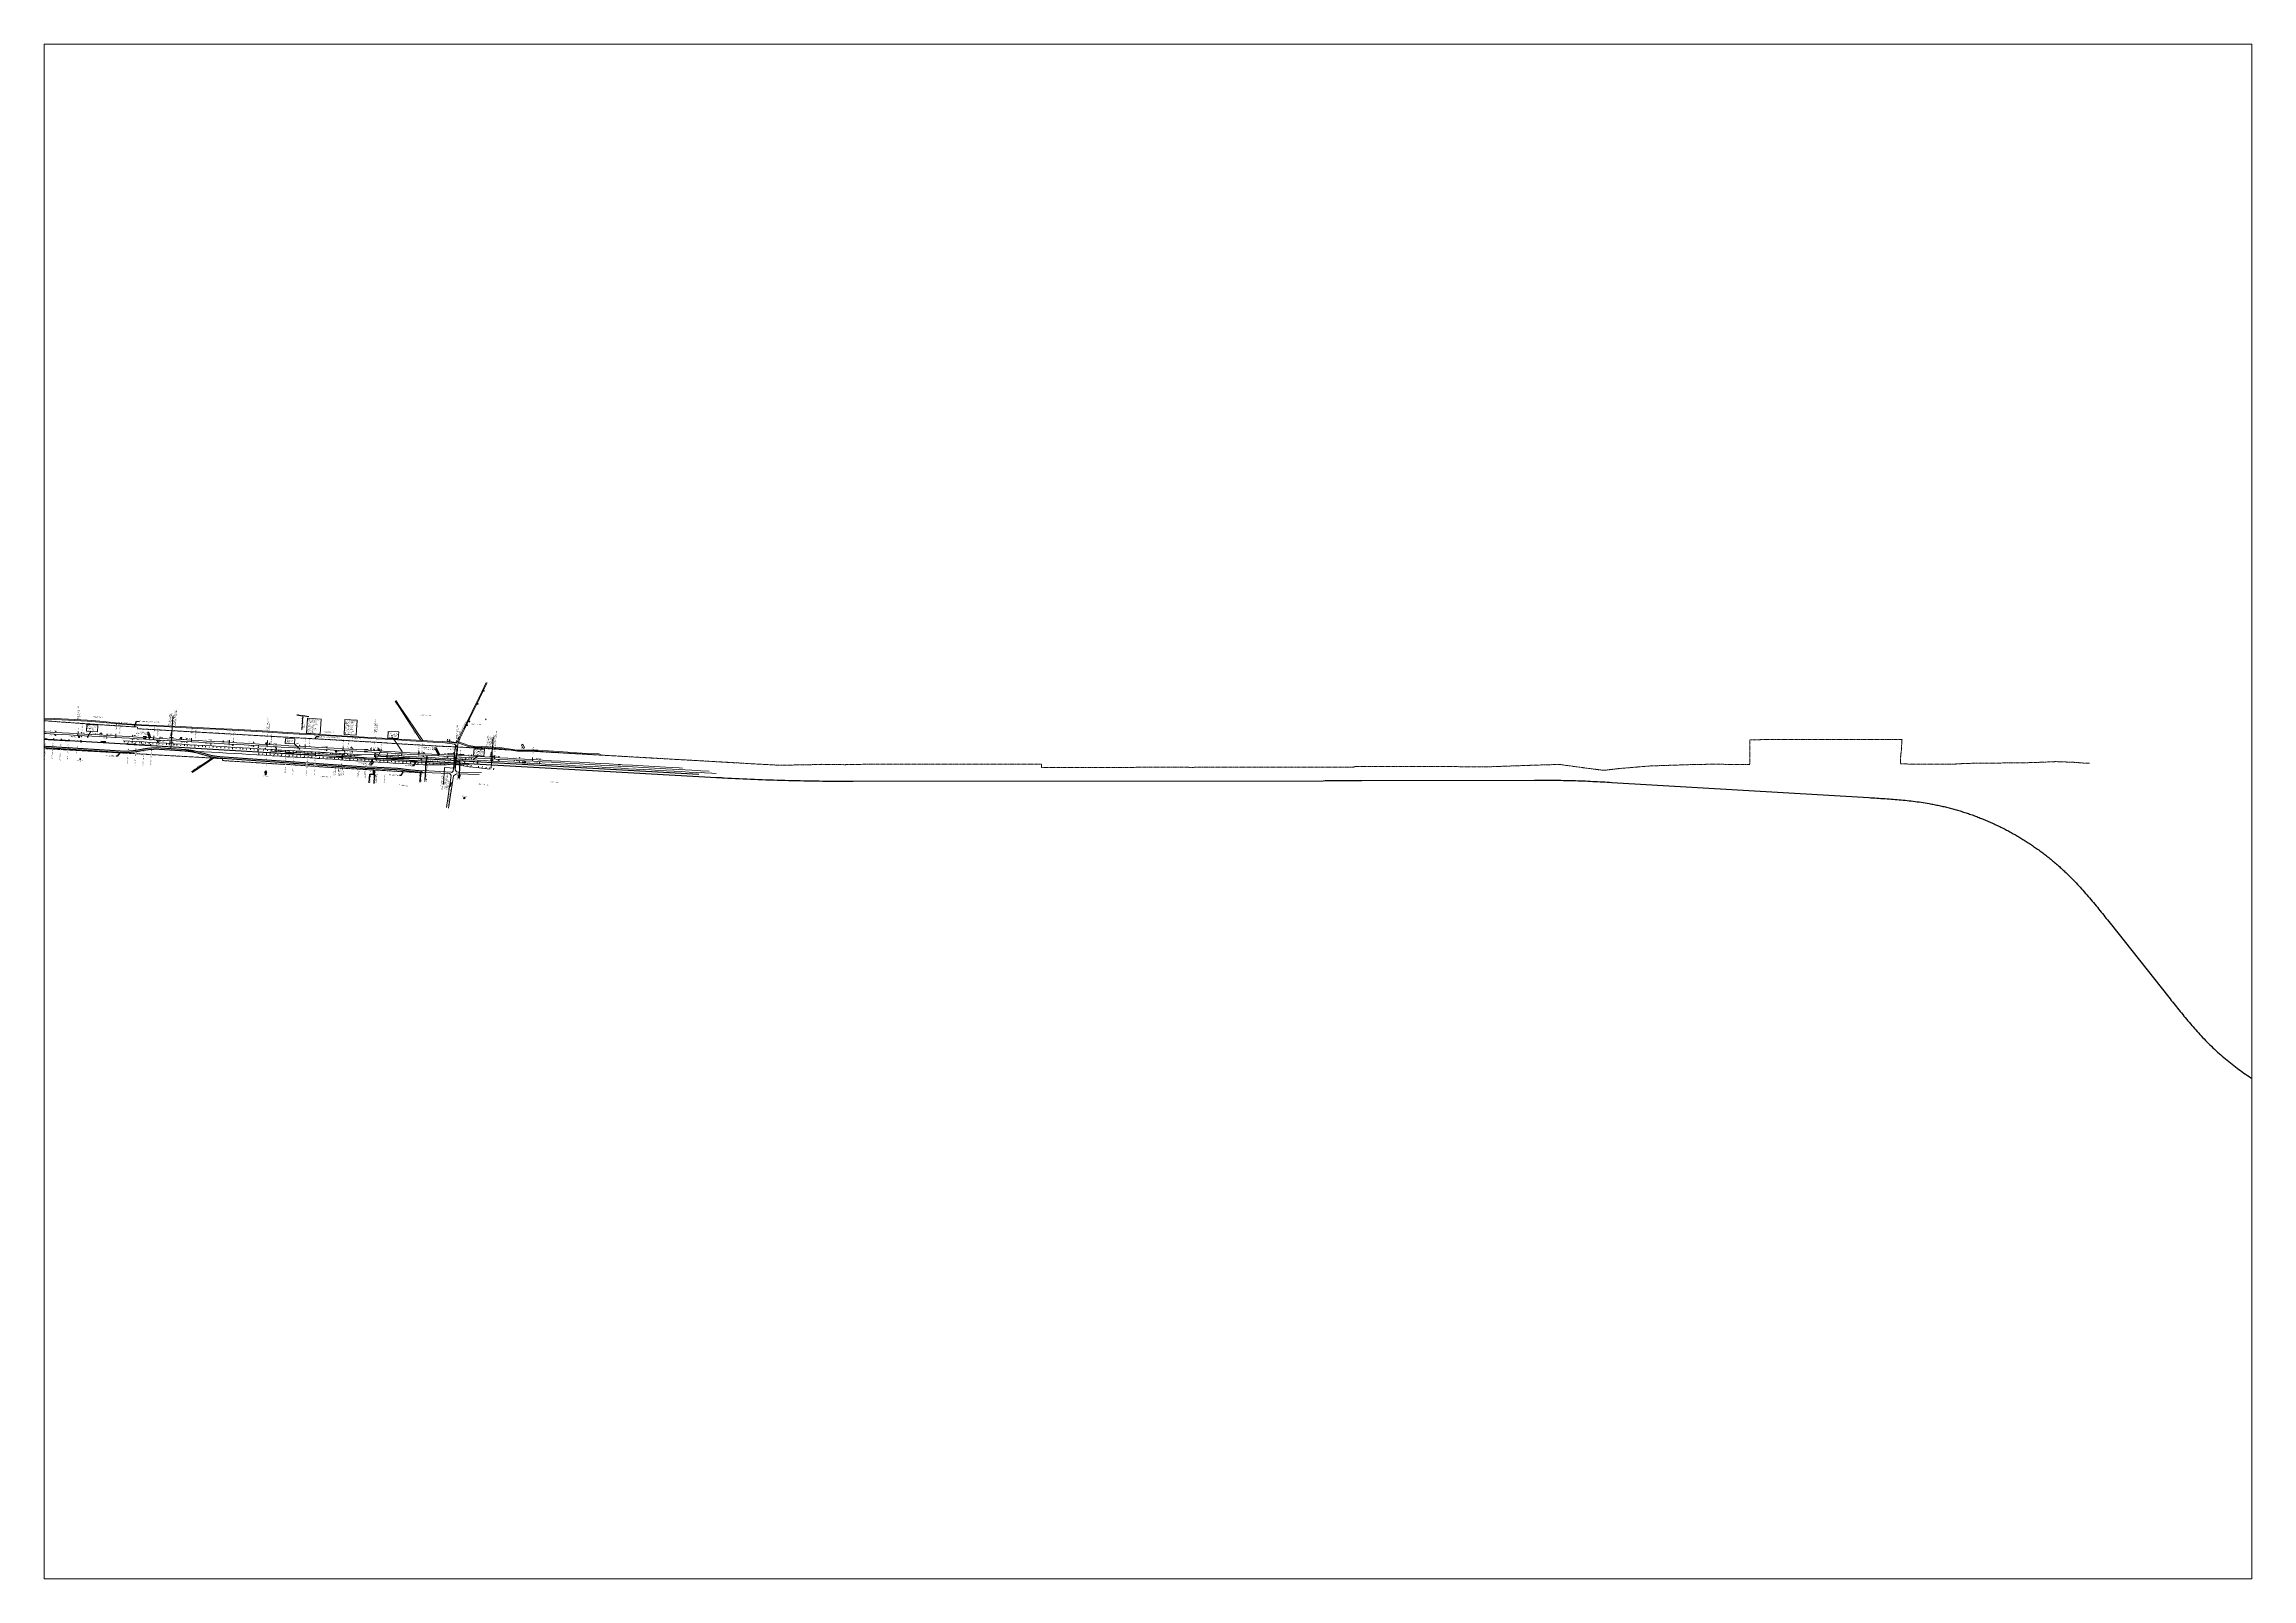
# Paper-space layout 'Layout2' of a CAD drawing. Header units: metres. Extents: x -3483 to 6061, y -3292 to 3340.
# The model-space entities are those that its viewports show. They can reach past a viewport. Long polylines and large blocks are cut down to what shows.
import ezdxf
from ezdxf.enums import TextEntityAlignment as Align

# ---------------------------------------------------------------- set-up
doc = ezdxf.new("R2010")
doc.units = ezdxf.units.M
doc.header["$MEASUREMENT"] = 0
doc.header["$PDSIZE"] = 5
for name, pattern in [('CENTER', [2, 1.25, -0.25, 0.25, -0.25]), ('CENTER2', [1.125, 0.75, -0.125, 0.125, -0.125]), ('DASHED', [0.75, 0.5, -0.25]), ('PHANTOM2', [1.25, 0.625, -0.125, 0.125, -0.125, 0.125, -0.125])]:
    doc.linetypes.add(name, pattern=pattern)
doc.layers.get('Defpoints').update_dxf_attribs({"lineweight": 0})
for name, color, linetype, lineweight in [('_0', 7, 'Continuous', 0), ('Arch', 7, 'Continuous', 0), ('Bore', 8, 'Continuous', 0), ('BRIDGE DETAILS PLAN', 7, 'Continuous', 0), ('Bridge Parapet', 7, 'Continuous', 0), ('C-ALIG-DG-LINE', 1, 'CENTER2', 70), ('C-ALIG-DG-SPIRAL', 1, 'CENTER2', 70), ('C-ALIG-LABL-DG', 1, 'Continuous', 25), ('C-ALIG-LABL-DG-MARK', 1, 'Continuous', 25), ('CANAL_BOTTOM', 5, 'Continuous', 0), ('CANAL_TOP', 5, 'Continuous', 0), ('Cardinal_Leader', 10, 'Continuous', 0), ('Cart Track', 34, 'Continuous', 0), ('Commercial Building Pucca', 251, 'Continuous', 0), ('Commercial Building Semipucca', 251, 'Continuous', 0), ('Compound Wall', 251, 'Continuous', 0), ('CULVERT', 7, 'Continuous', 0), ('Culvert Parapet', 7, 'Continuous', 0), ('DFC BOUNDARY', 6, 'Continuous', 30), ('DFCC BOUNDARY', 6, 'CENTER', 0), ('DFCCIL TRACK', 1, 'Continuous', 0), ('Electric Pole', 251, 'Continuous', 0), ('Existing Chainage', 7, 'Continuous', 0), ('Existing IR Track', 143, 'Continuous', 0), ('Existing Railway Boundary', 7, 'CENTER', 0), ('Fence', 251, 'FENCELINE1', 0), ('flow direction', 7, 'Continuous', 0), ('Footpath', 251, 'Continuous', 0), ('Gate', 251, 'Continuous', 0), ('Govt buliding', 251, 'Continuous', 0), ('GPS', 251, 'Continuous', 0), ('grid', 251, 'Continuous', 0), ('Grill', 251, 'Continuous', 0), ('Km post', 1, 'Continuous', 13), ('KM STONE', 7, 'Continuous', 0), ('Lamp_Post', 7, 'Continuous', 0), ('LC DETAILS IN PLAN', 7, 'Continuous', 0), ('MATCH LINE', 7, 'Continuous', 0), ('Name Board', 251, 'Continuous', 0), ('OHE MAST', 8, 'Continuous', 0), ('Piers_Abutment', 7, 'Continuous', 0), ('POND', 5, 'Continuous', 0), ('Proposed Chainage', 10, 'Continuous', 0), ('Proposed Curve_Details', 10, 'Continuous', 0), ('PROPOSED DFCC TOE LINE', 239, 'Continuous', 0), ('PROPOSED DFCC TOE SLOPES', 239, 'Continuous', 0), ('PROPOSED DFCC TRACK', 1, 'Continuous', 0), ('PROPOSED FORMATION LINE - PLAN', 187, 'Continuous', 0), ('PROPOSED GRADES IN PLAN', 10, 'Continuous', 0), ('Proposed TPTC Chainages', 10, 'Continuous', 0), ('Religious_Place', 251, 'Continuous', 0), ('Residential Building Pucca', 251, 'Continuous', 0), ('Retaining Wall', 251, 'Continuous', 0), ('River Text', 5, 'Continuous', 0), ('Shed', 251, 'Continuous', 0), ('Side Details', 251, 'Continuous', 0), ('Sign Board', 251, 'Continuous', 0), ('Subroad Edge', 34, 'Continuous', 0), ('Tank', 7, 'Continuous', 0), ('Telephone_Pole', 8, 'Continuous', 0), ('Text', 251, 'Continuous', 0), ('TOPOSTYLEREMARK', 251, 'Continuous', 0), ('Transformer', 251, 'Continuous', 0), ('Trolley Stand', 251, 'Continuous', 0), ('Well', 5, 'Continuous', 0), ('Wing Wall', 7, 'Continuous', 0), ('WL', 7, 'Continuous', 0)]:
    doc.layers.add(name, color=color, linetype=linetype, lineweight=lineweight)
for name, color, linetype in [('Dimension', 10, 'Continuous'), ("NEW SIRHINDH STN. SRJ's", 10, 'Continuous'), ('PROPOSED ROAD', 10, 'Continuous'), ('Road', 1, 'Continuous')]:
    doc.layers.add(name, color=color, linetype=linetype)
doc.styles.add('ARIAL', font='arial.ttf')
doc.styles.add('CUT-FILL', font='cut-fill.shx', dxfattribs={"height": 2})
doc.styles.add('NB', font='swissbo.ttf', dxfattribs={"height": 1.5})
doc.styles.get("Standard").update_dxf_attribs({"font": 'arial.ttf'})
doc.styles.add('street name', font='tahoma.ttf', dxfattribs={"height": 2})
doc.styles.add('Style-Arial', font='arial.ttf')
doc.styles.add('Text', font='arial.ttf', dxfattribs={"height": 2})
doc.linetypes.add('FENCELINE1', pattern='A,6.35,-2.54,[133,ltypeshp.shx,S=2.54,R=0,X=-2.54,Y=0],-2.54,25.4', length=36.83)
doc.dimstyles.new('DIM', dxfattribs={"dimtxt": 2.5, "dimasz": 2.5, "dimexe": 0.18, "dimexo": 0.0625, "dimgap": 0.09, "dimtad": 0, "dimtih": 1, "dimtoh": 1, "dimdec": 3, "dimzin": 0, "dimdsep": 46, "dimtxsty": 'Standard', "dimcen": 0.09, "dimadec": 0, "dimazin": 0, "dimtfac": 1, "dimtdec": 3, "dimtofl": 0, "dimtmove": 0, "dimatfit": 3, "dimfxl": 1, "dimtolj": 1, "dimtzin": 0, "dimarcsym": 0})
doc.dimstyles.new('ISO-25', dxfattribs={"dimtxt": 2.5, "dimasz": 2.5, "dimexe": 1.25, "dimexo": 0.625, "dimtad": 1, "dimtxsty": 'Standard', "dimcen": 2.5, "dimadec": 0, "dimazin": 0, "dimtfac": 1, "dimtmove": 0, "dimatfit": 3, "dimfxl": 1, "dimarcsym": 0})
doc.dimstyles.get("Standard").update_dxf_attribs({"dimtxt": 2.5, "dimasz": 2.5, "dimexe": 0.18, "dimexo": 0.0625, "dimgap": 0.09, "dimtad": 0, "dimtih": 1, "dimtoh": 1, "dimdec": 3, "dimzin": 0, "dimdsep": 46, "dimtxsty": 'Standard', "dimcen": 0.09, "dimadec": 0, "dimazin": 0, "dimtfac": 1, "dimtdec": 3, "dimtofl": 0, "dimtmove": 0, "dimatfit": 3, "dimfxl": 1, "dimtolj": 1, "dimtzin": 0, "dimarcsym": 0})

# ---------------------------------------------------------------- blocks, each defined once
blk = doc.blocks.new('GT')
at = {"layer": 'Gate'}
for p, q in [((-0.5, -0.5), (-0.5, 0.5)), ((-0.5, 0.5), (0.5, -0.5)), ((0.5, 0.5), (0.5, -0.5))]:
    blk.add_line(p, q, dxfattribs=at)
at = {"layer": 'Gate', "flags": 128}
blk.add_lwpolyline([(0.5, 0.5), (-0.5, -0.5)], dxfattribs=at)
blk = doc.blocks.new('BORE')
at = {"ltscale": 0.5}
for q in [(-1, 0), (0, 1.6), (1, 0), (0, -1.6)]:
    blk.add_line((0, 0), q, dxfattribs=at)
blk.add_circle((0, 0), 0.328, dxfattribs=at)
blk = doc.blocks.new('EP')
blk.add_hatch(color=8).paths.add_polyline_path([(0.3, -0.2), (0.3, 0), (-0.3, -0.2), (-0.3, 0.1), (-0.9, 0), (-0.2, 0.2), (-0.2, -0.1), (0.4, 0.2), (0.4, -0.1), (0.9, 0)])
at = {"color": 8}
for p, q in [((-0.9, 0), (-0.2, 0.2)), ((-0.3, 0.1), (-0.9, 0)), ((-0.3, -0.2), (-0.3, 0.1)), ((0.3, 0), (-0.3, -0.2)), ((-0.2, -0.1), (0.4, 0.2)), ((-0.2, 0.2), (-0.2, -0.1)), ((0.3, -0.2), (0.3, 0)), ((0.4, 0.2), (0.4, -0.1)), ((0.9, 0), (0.3, -0.2)), ((0.4, -0.1), (0.9, 0))]:
    blk.add_line(p, q, dxfattribs=at)
blk.add_circle((0, 0), 1, dxfattribs=at)
blk = doc.blocks.new('LP')
at = {"flags": 128}
for points in [[(0, 0), (0, 1.5)], [(0.3, 1.3), (0.4, 1.3)]]:
    blk.add_lwpolyline(points, dxfattribs=at)
for centre, radius, start, end in [((0.1, 1), 0.519, 57.64249, 97.31648), ((0.3, 1.3), 0.094, 11.70118, 168.04763)]:
    blk.add_arc(centre, radius, start, end)
at = {"extrusion": (0, 0, -1)}
blk.add_ellipse((0, 0), major_axis=(0.308, 0), ratio=0.400495, dxfattribs=at)
blk.add_ellipse((0.3, 1.4), major_axis=(0.0017, 0.0438), ratio=0.461056, start_param=1.74022, end_param=4.575836)
blk = doc.blocks.new('NB')
for p, q in [((-1, 0.8), (-1, 2)), ((-1, 2), (1, 2)), ((-1, 0.8), (1, 0.8)), ((-0.1, 0.8), (-0.1, 0)), ((-0.1, 0), (0.1, 0)), ((0.1, 0.8), (0.1, 0)), ((1, 2), (1, 0.8))]:
    blk.add_line(p, q)
at = {"style": 'NB', "width": 1.025371}
blk.add_text('NB', height=0.988, rotation=180, dxfattribs=at).set_placement((0, 1.4), align=Align.MIDDLE_CENTER)
blk = doc.blocks.new('SIG')
for color, points in [(1, [(-0.2, 0.4, 0.180295), (0, 0.3, -0.00255), (0, 0.3, -0.00255), (0, 0.3, 0.180295), (0.2, 0.4, -0.002654), (0.2, 0.4, 0.184495), (0.3, 0.7, 1.000001), (-0.3, 0.7, 0.184495), (-0.2, 0.4, -0.002654)]), (2, [(0.2, -0.2, -0.002654), (0.2, -0.2, 0.184495), (0.3, 0, 1.000001), (-0.3, 0, 0.184495), (-0.2, -0.2, -0.002654), (-0.2, -0.2, 0.180295), (0, -0.3, -0.00255), (0, -0.3, -0.00255), (0, -0.3, 0.180295)]), (3, [(0.2, -0.9, -0.002654), (0.2, -0.9, 0.184495), (0.3, -0.6, 1.000001), (-0.3, -0.6, 0.184495), (-0.2, -0.9, -0.002654), (-0.2, -0.9, 0.395599)])]:
    blk.add_hatch(color=color).paths.add_polyline_path(points)
for p, q in [((-0.3, 1), (-0.3, -0.9)), ((0.3, -0.9), (0.3, 1))]:
    blk.add_line(p, q)
at = {"flags": 128}
for points in [[(-0.3, 1), (-0.8, 1, 0.198758), (-0.4, 0.4, 0.003814), (-0.3, 0.4)], [(-0.3, 0.3), (-0.8, 0.3, 0.198758), (-0.4, -0.2, 0.003727), (-0.3, -0.3)], [(0.3, 1), (0.8, 1, -0.198758), (0.4, 0.4, -0.003814), (0.3, 0.4)], [(0.3, 0.3), (0.8, 0.3, -0.198758), (0.4, -0.2, -0.003727), (0.3, -0.3)], [(-0.3, -0.3), (-0.8, -0.3, 0.198758), (-0.4, -0.9, 0.003639), (-0.3, -0.9)], [(0.3, -0.3), (0.8, -0.3, -0.198758), (0.4, -0.9, -0.003639), (0.3, -0.9)]]:
    blk.add_lwpolyline(points, format="xyb", dxfattribs=at)
for centre, radius, start, end in [((0, 0.9), 0.324, 12.40488, 167.59512), ((0, 0.8), 0.357, 27.75781, 152.24219), ((0, -0.9), 0.324, 181.45715, 358.54285)]:
    blk.add_arc(centre, radius, start, end)
blk = doc.blocks.new('TP')
at = {"layer": 'Telephone_Pole'}
blk.add_hatch(color=8, dxfattribs=at).paths.add_polyline_path([(0.5, 0.1, -0.516403), (0.5, 0, 0.157799), (0.4, -0.2, 0.257253), (0.4, -0.2), (0.7, -0.4, 0.297943), (0.7, -0.4, 0.213635), (0.9, -0.1, 0.292624), (0.9, 0.1, 0.314672), (-0.9, 0.1, 0.297888), (-0.9, -0.1, 0.205841), (-0.7, -0.4, 0.297943), (-0.7, -0.4), (-0.4, -0.2, 0.257253), (-0.4, -0.2, 0.155164), (-0.5, 0, -0.510878), (-0.5, 0.1, -0.167449)])
at = {"layer": 'Telephone_Pole', "color": 8}
for p, q in [((-0.7, -0.4), (-0.4, -0.2)), ((0.7, -0.4), (0.4, -0.2))]:
    blk.add_line(p, q, dxfattribs=at)
blk.add_circle((0, 0), 1.03, dxfattribs=at)
for centre, radius, start, end in [((0, -1.1), 1.5, 55.36592, 125.23532), ((0, -1.3), 1.5, 71.19434, 109.21809), ((-0.5, 0.1), 0.0243, 109.21809, 217.46399), ((-0.8, -0.2), 0.402, 2.18439, 37.46399), ((0.8, -0.2), 0.402, 141.94645, 177.81561), ((0.5, 0.1), 0.0243, 321.94645, 71.19434), ((0.7, -0.1), 0.194, 350.12305, 55.36592), ((-0.4, -0.2), 0.0258, 304.47763, 2.18439), ((0.4, -0.2), 0.0258, 177.81561, 235.52237), ((0.5, 0), 0.462, 301.88655, 350.12305), ((0.7, -0.4), 0.0258, 235.52237, 301.88655)]:
    blk.add_arc(centre, radius, start, end, dxfattribs=at)
for p in [(-0.4, -0.2), (0.4, -0.2)]:
    blk.add_point(p, dxfattribs=at)
blk = doc.blocks.new('TRF')
blk.add_hatch(color=256).paths.add_polyline_path([(-0.2, -0.4), (0, 0), (-1, -0.3), (0.4, 0.4), (0.2, 0), (1, 0.1)])
for p, q in [((-0.7, 0.7), (-0.7, -0.7)), ((-0.5, 0.7), (-0.7, 0.7)), ((-0.5, -0.7), (-0.5, 0.7)), ((0, 0.7), (0, -0.7)), ((0.2, 0.7), (0, 0.7)), ((0.2, -0.7), (0.2, 0.7)), ((0.7, 0.7), (0.7, -0.7)), ((0.9, 0.7), (0.7, 0.7)), ((0.9, -0.7), (0.9, 0.7)), ((-0.7, -0.7), (-0.5, -0.7)), ((0, -0.7), (0.2, -0.7)), ((0.7, -0.7), (0.9, -0.7))]:
    blk.add_line(p, q)
at = {"flags": 128}
blk.add_lwpolyline([(0.2, 0), (0.4, 0.4), (-1, -0.3), (0, 0), (-0.2, -0.4), (1, 0.1), (0.2, 0)], close=True, dxfattribs=at)
blk = doc.blocks.new('WL')
at = {"layer": 'WL'}
for p, q in [((1.1, 3.4), (-1.1, 3.4)), ((-1.1, 3.4), (-1.1, 1.3)), ((-1.1, 1.3), (1.1, 1.3)), ((0, 1.3), (0, 0)), ((1.1, 1.3), (1.1, 3.4))]:
    blk.add_line(p, q, dxfattribs=at)
at = {"layer": 'WL', "flags": 128}
blk.add_lwpolyline([(-1.1, 1.3), (1.1, 3.4)], dxfattribs=at)
at = {"layer": 'WL', "char_height": 0.739, "attachment_point": 7, "rotation": 180, "line_spacing_factor": 0.6, "style": 'CUT-FILL'}
for s, insert in [('W', (0, 2.9)), ('L', (0.5, 1.9))]:
    blk.add_mtext(s, dxfattribs=dict(at, insert=insert))
blk = doc.blocks.new('River A')
at = {"layer": 'River Text'}
for p, q in [((0, 3), (-4, 11, -1500)), ((0, 0), (-4, 8, -1500)), ((0, 20), (-3, 28, -1500)), ((0, 16), (-3, 24, -1500)), ((0, 13), (-3, 20, -1500)), ((0, 10), (-3, 17, -1500)), ((0, 6), (-3, 14, -1500)), ((0, 20), (4, 28, -1500)), ((0, 16), (4, 24, -1500)), ((1, 22), (0, 0)), ((0, 13), (4, 20, -1500)), ((0, 10), (4, 17, -1500)), ((0, 6), (4, 13, -1500)), ((0, 3), (4, 11, -1500)), ((0, 0), (4, 7, -1500))]:
    blk.add_line(p, q, dxfattribs=at)
at = {"layer": 'River Text', "flags": 128}
blk.add_lwpolyline([(-1, -28), (1, 22)], dxfattribs=at)
at = {"layer": 'River Text', "extrusion": (0, 0, -1)}
blk.add_solid([(-3, -28), (1, -53), (5, -28)], dxfattribs=at)
blk = doc.blocks.new('OHE MAST')
h = blk.add_hatch(color=256)
edge = h.paths.add_edge_path()
edge.add_arc((0, 0), 0.514, 0, 360)
at = {"const_width": 0.01, "flags": 128}
for points in [[(1.5, 3.5), (1.5, 2), (-1.5, 2), (-1.5, 3.5)], [(0, 2), (0, 0)]]:
    blk.add_lwpolyline(points, dxfattribs=at)
blk.add_circle((0, 0), 0.514)
blk = doc.blocks.new('KM POST PLAN')
h = blk.add_hatch(color=256)
h.paths.add_polyline_path([(-6, -8), (0, 0), (0, -8), (-3, -8)], flags=16)
h.paths.add_polyline_path([(-3, -20), (-3, -8), (0, -8), (0, -20)], flags=16)
at = {"flags": 128}
for points in [[(0, 0), (-6, -8), (6, -8)], [(0, 0), (0, -20)], [(0, 0), (6, -8)], [(3, -8), (3, -20), (-3, -20), (-3, -8)]]:
    blk.add_lwpolyline(points, dxfattribs=at)
blk = doc.blocks.new('*D85')
at = {"layer": 'Defpoints', "color": 0, "transparency": 16777216}
for p in [(635988, 3386348.2), (635997.4, 3386360.7), (635998.6, 3386359.8)]:
    blk.add_point(p, dxfattribs=at)
at = {"layer": 'Dimension', "color": 0, "lineweight": -2, "transparency": 16777216}
for p, q in [((635988.1, 3386348.1), (635989.4, 3386347.2)), ((635990.8, 3386349.2), (635992.7, 3386351.9)), ((635997.2, 3386357.8), (635994.4, 3386354.1)), ((635997.5, 3386360.6), (635998.7, 3386359.7))]:
    blk.add_line(p, q, dxfattribs=at)
at = {"layer": 'Dimension', "color": 0, "transparency": 16777216}
for points in [[(635990.4, 3386349.5), (635991.1, 3386349), (635989.3, 3386347.2)], [(635996.8, 3386358), (635997.5, 3386357.5), (635998.6, 3386359.8)]]:
    blk.add_solid(points, dxfattribs=at)
at = {"layer": 'Dimension', "color": 0, "lineweight": 0, "transparency": 16777216, "insert": (635992.9, 3386353.5), "char_height": 2.5, "attachment_point": 5, "rotation": 143, "style": 'Style-Arial'}
blk.add_mtext('\\A1;15.671m', dxfattribs=at)
blk = doc.blocks.new('TerminatorOpen_0.5')
at = {"color": 0, "linetype": 'ByBlock', "lineweight": -2}
for q in [(-1, 0.25), (-1, 0), (-1, -0.25)]:
    blk.add_line((0, 0), q, dxfattribs=at)
blk = doc.blocks.new('Direction')
h = blk.add_hatch(color=256)
h.dxf.hatch_style = 1
h.paths.add_polyline_path([(-5.5, 0), (-4.7, -0.1), (-4.7, 0.1)])
blk.add_lwpolyline([(-5.5, 0), (-4.7, -0.1), (-4.7, 0.1)], close=True)
blk.add_lwpolyline([(0, 0), (-5.5, 0)])
blk = doc.blocks.new('Tick Hor')
blk.add_lwpolyline([(-0.5, 0), (0.5, 0)])
blk = doc.blocks.new('KM Post')
at = {"layer": 'Km post', "lineweight": 13}
h = blk.add_hatch(color=256, dxfattribs=at)
h.paths.add_polyline_path([(0, -8.9), (1.6, -8.9), (1.6, -3.8), (0, -3.8)])
h.paths.add_polyline_path([(0, -3.8), (0, 0), (-3.4, -3.8)])
for p, q in [((0, -8.9), (0, 0)), ((3.1, -3.8), (0, 0)), ((3.1, -3.8), (-3.4, -3.8))]:
    blk.add_line(p, q, dxfattribs=at)
blk.add_lwpolyline([(1.6, -3.8), (1.6, -8.9), (-1.6, -8.9), (-1.6, -3.8)], dxfattribs=at)
blk = doc.blocks.new('BM')
blk.add_hatch(color=256).paths.add_polyline_path([(-0.9, -0.9), (-0.9, 0.9), (0.9, 0.9), (0.9, -0.9)])
for p, q in [((0.9, 0.9), (-0.9, 0.9)), ((-0.9, 0.9), (-0.9, -0.9)), ((0.9, -0.9), (0.9, 0.9)), ((-0.9, -0.9), (0.9, -0.9))]:
    blk.add_line(p, q)
blk = doc.blocks.new('TSB')
at = {"const_width": 0.132, "flags": 128}
blk.add_lwpolyline([(-0.5, 0.8), (0.5, 0.8), (0, 1.9), (-0.5, 0.8)], close=True, dxfattribs=at)
at = {"const_width": 0.142, "flags": 128}
blk.add_lwpolyline([(0, 0.8), (0, 0)], dxfattribs=at)
blk = doc.blocks.new('L')
at = {"layer": 'WL'}
for p, q in [((1.1, 3.4), (-1.1, 3.4)), ((-1.1, 3.4), (-1.1, 1.3)), ((-1.1, 1.3), (1.1, 1.3)), ((0, 1.3), (0, 0)), ((1.1, 1.3), (1.1, 3.4))]:
    blk.add_line(p, q, dxfattribs=at)
at = {"layer": 'WL', "insert": (-0.2, 1.8), "char_height": 0.739, "attachment_point": 7, "line_spacing_factor": 0.6, "style": 'CUT-FILL'}
blk.add_mtext('L', dxfattribs=at)
blk = doc.blocks.new('GPS')
at = {"const_width": 0.0279, "flags": 128}
blk.add_lwpolyline([(0.6, -0.6), (-0.6, -0.6), (-0.6, 0.6), (0.6, 0.6), (0.6, -0.6)], close=True, dxfattribs=at)
at = {"flags": 128}
blk.add_lwpolyline([(0.3, -0.3), (-0.3, -0.3), (-0.3, 0.3), (0.3, 0.3), (0.3, -0.3)], close=True, dxfattribs=at)
at = {"style": 'street name'}
blk.add_text('GPS', height=0.868, dxfattribs=at).set_placement((-1.2, -1.7, -111.3))
blk = doc.blocks.new('*D76')
at = {"layer": 'Defpoints', "color": 0, "transparency": 16777216}
for p in [(635988, 3386348.2), (635997.4, 3386360.7), (635998.6, 3386359.8)]:
    blk.add_point(p, dxfattribs=at)
at = {"layer": 'Dimension', "color": 0, "lineweight": -2, "transparency": 16777216}
for p, q in [((635988.1, 3386348.1), (635989.4, 3386347.2)), ((635990.8, 3386349.2), (635992.7, 3386351.9)), ((635997.2, 3386357.8), (635994.4, 3386354.1)), ((635997.5, 3386360.6), (635998.7, 3386359.7))]:
    blk.add_line(p, q, dxfattribs=at)
at = {"layer": 'Dimension', "color": 0, "transparency": 16777216}
for points in [[(635990.4, 3386349.5), (635991.1, 3386349), (635989.3, 3386347.2)], [(635996.8, 3386358), (635997.5, 3386357.5), (635998.6, 3386359.8)]]:
    blk.add_solid(points, dxfattribs=at)
at = {"layer": 'Dimension', "color": 0, "lineweight": 0, "transparency": 16777216, "insert": (635992.9, 3386353.5), "char_height": 2.5, "attachment_point": 5, "rotation": 143, "style": 'Style-Arial'}
blk.add_mtext('\\A1;15.671m', dxfattribs=at)
blk = doc.blocks.new('*D77')
at = {"layer": 'Defpoints', "color": 0, "transparency": 16777216}
for p in [(635560.1, 3386685.1), (635560.5, 3386684.8), (635551.2, 3386672.3)]:
    blk.add_point(p, dxfattribs=at)
at = {"layer": 'Dimension', "color": 0, "lineweight": -2, "transparency": 16777216}
for p, q in [((635558.6, 3386683.1), (635556.3, 3386680)), ((635560.4, 3386684.9), (635559.9, 3386685.2)), ((635551.1, 3386672.4), (635550.7, 3386672.7)), ((635552.3, 3386674.7), (635554.6, 3386677.8))]:
    blk.add_line(p, q, dxfattribs=at)
at = {"layer": 'Dimension', "color": 0, "transparency": 16777216}
for points in [[(635558.2, 3386683.4), (635558.9, 3386682.9), (635560.1, 3386685.1)], [(635551.9, 3386674.9), (635552.6, 3386674.4), (635550.8, 3386672.6)]]:
    blk.add_solid(points, dxfattribs=at)
at = {"layer": 'Dimension', "color": 0, "lineweight": 0, "transparency": 16777216, "insert": (635555.4, 3386678.9), "char_height": 2.5, "attachment_point": 5, "rotation": 143, "style": 'Style-Arial'}
blk.add_mtext('\\A1;15.553m', dxfattribs=at)
blk = doc.blocks.new('*D78')
at = {"layer": 'Defpoints', "color": 0, "transparency": 16777216}
for p in [(635528.4, 3386700.8), (635532.1, 3386705.8), (635533.5, 3386704.8)]:
    blk.add_point(p, dxfattribs=at)
at = {"layer": 'Dimension', "color": 0, "lineweight": -2, "transparency": 16777216}
for p, q in [((635528.5, 3386700.7), (635529.9, 3386699.7)), ((635531.3, 3386701.8), (635532, 3386702.8)), ((635532.2, 3386705.8), (635533.6, 3386704.7))]:
    blk.add_line(p, q, dxfattribs=at)
at = {"layer": 'Dimension', "color": 0, "transparency": 16777216}
for points in [[(635531, 3386702), (635531.6, 3386701.5), (635529.8, 3386699.8)], [(635531.7, 3386703), (635532.4, 3386702.5), (635533.5, 3386704.8)]]:
    blk.add_solid(points, dxfattribs=at)
at = {"layer": 'Dimension', "color": 0, "lineweight": 0, "transparency": 16777216, "insert": (635536.5, 3386698.5), "char_height": 2.5, "attachment_point": 5, "rotation": 143, "style": 'Style-Arial'}
blk.add_mtext('\\A1;6.25m', dxfattribs=at)
blk = doc.blocks.new('*D79')
at = {"layer": 'Defpoints', "color": 0, "transparency": 16777216}
for p in [(635806.6, 3386482.9), (635808.1, 3386481.7), (635817.5, 3386494.3)]:
    blk.add_point(p, dxfattribs=at)
at = {"layer": 'Dimension', "color": 0, "lineweight": -2, "transparency": 16777216}
for p, q in [((635808, 3386481.8), (635806.5, 3386482.9)), ((635808.1, 3386484.9), (635809.1, 3386486.2)), ((635814.5, 3386493.4), (635810.8, 3386488.5)), ((635817.4, 3386494.4), (635815.9, 3386495.5))]:
    blk.add_line(p, q, dxfattribs=at)
at = {"layer": 'Dimension', "color": 0, "transparency": 16777216}
for points in [[(635807.8, 3386485.1), (635808.4, 3386484.6), (635806.6, 3386482.9)], [(635814.1, 3386493.7), (635814.8, 3386493.2), (635816, 3386495.5)]]:
    blk.add_solid(points, dxfattribs=at)
at = {"layer": 'Dimension', "color": 0, "lineweight": 0, "transparency": 16777216, "insert": (635809.9, 3386487.3), "char_height": 2.5, "attachment_point": 5, "rotation": 143, "style": 'Style-Arial'}
blk.add_mtext('\\A1;15.69m', dxfattribs=at)
blk = doc.blocks.new('*D80')
at = {"layer": 'Defpoints', "color": 0, "transparency": 16777216}
for p in [(635721.2, 3386557.9), (635722.5, 3386557), (635726.2, 3386562)]:
    blk.add_point(p, dxfattribs=at)
at = {"layer": 'Dimension', "color": 0, "lineweight": -2, "transparency": 16777216}
for p, q in [((635722.4, 3386557), (635721.1, 3386557.9)), ((635723.8, 3386561.3), (635722.4, 3386559.5)), ((635726.1, 3386562), (635724.9, 3386563))]:
    blk.add_line(p, q, dxfattribs=at)
at = {"layer": 'Dimension', "color": 0, "transparency": 16777216}
for points in [[(635722.2, 3386559.7), (635722.7, 3386559.3), (635721.2, 3386557.9)], [(635723.5, 3386561.5), (635724, 3386561.1), (635725, 3386562.9)]]:
    blk.add_solid(points, dxfattribs=at)
at = {"layer": 'Dimension', "color": 0, "lineweight": 18, "transparency": 16777216, "insert": (635718.7, 3386563.5), "char_height": 2, "attachment_point": 5, "rotation": 143, "style": 'ARIAL'}
blk.add_mtext('\\A1;6.250m', dxfattribs=at)
blk = doc.blocks.new('srj_s')
at = {"layer": "NEW SIRHINDH STN. SRJ's", "lineweight": 9, "flags": 128}
blk.add_lwpolyline([(-2811.1, 36.7), (-2810.9, 38.6)], dxfattribs=at)
at = {"layer": "NEW SIRHINDH STN. SRJ's", "linetype": 'Continuous', "lineweight": 9}
blk.add_circle((-2811.1, 36.7), 0.918, dxfattribs=at)
blk = doc.blocks.new('*D81')
at = {"layer": 'Defpoints', "color": 0, "transparency": 16777216}
for p in [(635715.1, 3386550.6), (635720.7, 3386558.2), (635721.3, 3386557.8)]:
    blk.add_point(p, dxfattribs=at)
at = {"layer": 'Dimension', "color": 0, "lineweight": -2, "transparency": 16777216}
for p, q in [((635715.2, 3386550.5), (635715.8, 3386550)), ((635716.8, 3386551.7), (635717.8, 3386553)), ((635720.2, 3386556.2), (635719.2, 3386554.9)), ((635720.8, 3386558.2), (635721.4, 3386557.7))]:
    blk.add_line(p, q, dxfattribs=at)
at = {"layer": 'Dimension', "color": 0, "transparency": 16777216}
for points in [[(635717.1, 3386551.5), (635716.6, 3386551.9), (635715.7, 3386550.1)], [(635720.4, 3386556), (635719.9, 3386556.4), (635721.3, 3386557.8)]]:
    blk.add_solid(points, dxfattribs=at)
at = {"layer": 'Dimension', "color": 0, "lineweight": 18, "transparency": 16777216, "insert": (635718.5, 3386554), "char_height": 2, "attachment_point": 5, "rotation": 144.65833, "style": 'ARIAL'}
blk.add_mtext('\\A1;9.555m', dxfattribs=at)
blk = doc.blocks.new('*D82')
at = {"layer": 'Defpoints', "color": 0, "transparency": 16777216}
for p in [(635951.2, 3386375.6), (635951.2, 3386375.6), (635960.6, 3386388.2)]:
    blk.add_point(p, dxfattribs=at)
at = {"layer": 'Dimension', "color": 0, "lineweight": -2, "transparency": 16777216}
for p, q in [((635951.3, 3386375.5), (635951.3, 3386375.5)), ((635952.4, 3386377.2), (635955, 3386380.7)), ((635959.4, 3386386.6), (635956.3, 3386382.5)), ((635960.7, 3386388.1), (635960.7, 3386388.1))]:
    blk.add_line(p, q, dxfattribs=at)
at = {"layer": 'Dimension', "color": 0, "transparency": 16777216}
for points in [[(635952.1, 3386377.4), (635952.7, 3386377), (635951.2, 3386375.6)], [(635959.1, 3386386.8), (635959.6, 3386386.4), (635960.6, 3386388.2)]]:
    blk.add_solid(points, dxfattribs=at)
at = {"layer": 'Dimension', "color": 0, "lineweight": 18, "transparency": 16777216, "insert": (635954.1, 3386382.8), "char_height": 2, "attachment_point": 5, "rotation": 143, "style": 'ARIAL'}
blk.add_mtext('\\A1;15.686m', dxfattribs=at)
blk = doc.blocks.new('*D83')
at = {"layer": 'Defpoints', "color": 0, "transparency": 16777216}
for p in [(635715.1, 3386550.6), (635720.7, 3386558.2), (635721.3, 3386557.8)]:
    blk.add_point(p, dxfattribs=at)
at = {"layer": 'Dimension', "color": 0, "lineweight": -2, "transparency": 16777216}
for p, q in [((635715.2, 3386550.5), (635715.8, 3386550)), ((635716.8, 3386551.7), (635717.8, 3386553)), ((635720.2, 3386556.2), (635719.2, 3386554.9)), ((635720.8, 3386558.2), (635721.4, 3386557.7))]:
    blk.add_line(p, q, dxfattribs=at)
at = {"layer": 'Dimension', "color": 0, "transparency": 16777216}
for points in [[(635717.1, 3386551.5), (635716.6, 3386551.9), (635715.7, 3386550.1)], [(635720.4, 3386556), (635719.9, 3386556.4), (635721.3, 3386557.8)]]:
    blk.add_solid(points, dxfattribs=at)
at = {"layer": 'Dimension', "color": 0, "lineweight": 18, "transparency": 16777216, "insert": (635718.5, 3386554), "char_height": 2, "attachment_point": 5, "rotation": 144.65833, "style": 'ARIAL'}
blk.add_mtext('\\A1;9.555m', dxfattribs=at)
blk = doc.blocks.new('*D84')
at = {"layer": 'Defpoints', "color": 0, "transparency": 16777216}
for p in [(635741.7, 3386530.7), (635741.7, 3386530.7), (635747.5, 3386538.5)]:
    blk.add_point(p, dxfattribs=at)
at = {"layer": 'Dimension', "color": 0, "lineweight": -2, "transparency": 16777216}
blk.add_line((635746.3, 3386536.9), (635742.9, 3386532.3), dxfattribs=at)
at = {"layer": 'Dimension', "color": 0, "transparency": 16777216}
for points in [[(635742.7, 3386532.5), (635743.2, 3386532.1), (635741.7, 3386530.7)], [(635746, 3386537.1), (635746.5, 3386536.7), (635747.5, 3386538.5)]]:
    blk.add_solid(points, dxfattribs=at)
at = {"layer": 'Dimension', "color": 0, "lineweight": 18, "transparency": 16777216, "insert": (635741.5, 3386540.3), "char_height": 2, "attachment_point": 5, "rotation": 143, "style": 'ARIAL'}
blk.add_mtext('\\A1;9.679m', dxfattribs=at)

msp = doc.modelspace()

# ---------------------------------------------------------------- linework, layer by layer
at = {"layer": 'Arch', "flags": 128}
msp.add_lwpolyline([(637428.6602, 3385253.8365), (637432.822, 3385249.4089)], dxfattribs=at)
at = {"layer": 'BRIDGE DETAILS PLAN', "flags": 128}
for points in [[(635460.4896, 3386668.6761), (635508.9688, 3386733.9212)], [(636134.8551, 3386158.6588), (636186.6671, 3386227.1576)], [(636709.0524, 3385927.2079), (636654.1681, 3385853.1299)], [(637094.3181, 3385446.0906), (637121.8017, 3385482.656), (637104.7087, 3385495.6301), (637128.2653, 3385527.3657)], [(637505.1259, 3385124.5691), (637534.7722, 3385163.5576), (637518.0634, 3385176.2628), (637537.91, 3385202.9424)]]:
    msp.add_lwpolyline(points, dxfattribs=at)
at = {"layer": 'Bridge Parapet', "flags": 128}
for points in [[(636169.8045, 3386202.1793), (636167.3772, 3386203.9994), (636167.4774, 3386204.1062), (636169.9048, 3386202.286), (636169.8045, 3386202.1793)], [(636177.303, 3386211.9242), (636174.6121, 3386213.9149), (636174.7715, 3386214.0905), (636177.4627, 3386212.0996), (636177.303, 3386211.9242)], [(636644.8208, 3385849.7832), (636645.0916, 3385850.1665), (636654.5285, 3385843.0857), (636654.2575, 3385842.7021), (636644.8208, 3385849.7832)], [(636654.3943, 3385857.089), (636658.5366, 3385854.0952), (636658.8194, 3385854.4625), (636654.6771, 3385857.4562), (636654.3943, 3385857.089)]]:
    msp.add_lwpolyline(points, close=True, dxfattribs=at)
at = {"layer": 'C-ALIG-DG-LINE', "color": 1, "linetype": 'Continuous', "lineweight": 30, "flags": 128}
msp.add_lwpolyline([(638262.7173, 3384673.347), (636446.8707, 3386025.4518), (636446.3532, 3386025.8371), (636445.8358, 3386026.2224), (636445.3183, 3386026.6077), (636444.8009, 3386026.9931), (636444.2834, 3386027.3784), (636443.7659, 3386027.7637), (636443.2485, 3386028.149), (636442.731, 3386028.5343), (636442.2136, 3386028.9196), (636441.6961, 3386029.3049), (636441.1786, 3386029.6903), (636440.6612, 3386030.0756), (636440.1437, 3386030.4609), (636439.6263, 3386030.8462), (636439.1088, 3386031.2315), (636438.5914, 3386031.6169), (636438.0739, 3386032.0022), (636437.5565, 3386032.3875), (636437.039, 3386032.7729), (636436.5216, 3386033.1582), (636436.0041, 3386033.5435), (636435.4867, 3386033.9289), (636434.9692, 3386034.3142), (636434.4518, 3386034.6996), (636433.9344, 3386035.0849), (636433.4169, 3386035.4703), (636432.8995, 3386035.8556), (636432.3821, 3386036.241), (636431.8646, 3386036.6263), (636431.3472, 3386037.0117), (636430.8298, 3386037.3971, -0.000060317), (636414.3841, 3386049.6489), (636413.8667, 3386050.0344), (636413.3494, 3386050.4199), (636412.8321, 3386050.8054), (636412.3148, 3386051.1909), (636411.7975, 3386051.5764), (636411.2802, 3386051.9619), (636410.7629, 3386052.3475), (636410.2456, 3386052.733), (636409.7283, 3386053.1185), (636409.2109, 3386053.504), (636408.6937, 3386053.8896), (636408.1764, 3386054.2751), (636407.6591, 3386054.6606), (636407.1418, 3386055.0462), (636406.6245, 3386055.4317), (636406.1072, 3386055.8172), (636405.5899, 3386056.2028), (636405.0726, 3386056.5883), (636404.5553, 3386056.9739), (636404.038, 3386057.3594), (636403.5207, 3386057.745), (636403.0035, 3386058.1305), (636402.4862, 3386058.5161), (636401.9689, 3386058.9016), (636401.4516, 3386059.2872), (636400.9343, 3386059.6728), (636400.417, 3386060.0583), (636399.8998, 3386060.4439), (636399.3825, 3386060.8294), (636398.8652, 3386061.215), (636398.3479, 3386061.6005), (636278.3777, 3386151.0209), (636274.5147, 3386153.9003), (636273.9974, 3386154.2858), (636273.4801, 3386154.6714), (636272.9629, 3386155.0569), (636272.4456, 3386155.4425), (636271.9283, 3386155.828), (636271.411, 3386156.2136), (636270.8937, 3386156.5992), (636270.3765, 3386156.9847), (636269.8592, 3386157.3703), (636269.3419, 3386157.7559), (636268.8247, 3386158.1414), (636268.3074, 3386158.527), (636267.7901, 3386158.9126), (636267.2728, 3386159.2981), (636266.7556, 3386159.6837), (636266.2383, 3386160.0693), (636265.7211, 3386160.4549), (636265.2038, 3386160.8405), (636264.6865, 3386161.2261), (636264.1693, 3386161.6116), (636263.652, 3386161.9972), (636263.1348, 3386162.3828), (636262.6175, 3386162.7684), (636262.1003, 3386163.154), (636261.583, 3386163.5397), (636261.0658, 3386163.9253), (636260.5486, 3386164.3109), (636260.0313, 3386164.6965), (636259.5141, 3386165.0821), (636258.9969, 3386165.4678), (636258.4797, 3386165.8534, -0.000088666), (636241.4222, 3386178.5765), (636240.9051, 3386178.9623), (636240.388, 3386179.3481), (636239.871, 3386179.734), (636239.3539, 3386180.1198), (636238.8368, 3386180.5057), (636238.3198, 3386180.8915), (636237.8027, 3386181.2774), (636237.2857, 3386181.6632), (636236.7686, 3386182.0491), (636236.2516, 3386182.435), (636235.7345, 3386182.8208), (636235.2175, 3386183.2067), (636234.7005, 3386183.5926), (636234.1834, 3386183.9785), (636233.6664, 3386184.3644), (636233.1494, 3386184.7503), (636232.6323, 3386185.1362), (636232.1153, 3386185.5221), (636231.5983, 3386185.908), (636231.0812, 3386186.2939), (636230.5642, 3386186.6798), (636230.0472, 3386187.0657), (636229.5302, 3386187.4516), (636229.0132, 3386187.8375), (636228.4962, 3386188.2234), (636227.9791, 3386188.6093), (636227.4621, 3386188.9952), (636226.9451, 3386189.3811), (636226.4281, 3386189.767), (636225.9111, 3386190.153), (636225.3941, 3386190.5389), (635938.8804, 3386404.4001), (635938.3634, 3386404.786), (635937.8464, 3386405.1719), (635937.3293, 3386405.5578), (635936.8123, 3386405.9437), (635936.2953, 3386406.3296), (635935.7783, 3386406.7155), (635935.2612, 3386407.1014), (635934.7442, 3386407.4873), (635934.2272, 3386407.8732), (635933.7101, 3386408.2591), (635933.1931, 3386408.6449), (635932.676, 3386409.0308), (635932.1589, 3386409.4166), (635931.6419, 3386409.8025), (635931.1248, 3386410.1883), (635930.6077, 3386410.5741), (635930.0906, 3386410.9599), (635929.5735, 3386411.3456), (635929.0563, 3386411.7314), (635928.5392, 3386412.1171), (635928.022, 3386412.5029), (635927.5049, 3386412.8886), (635926.9877, 3386413.2743), (635926.4705, 3386413.6599), (635925.9533, 3386414.0456), (635925.436, 3386414.4312), (635924.9188, 3386414.8168), (635924.4015, 3386415.2024), (635923.8842, 3386415.5879), (635923.3669, 3386415.9734), (635922.8496, 3386416.3589, 0.000780073), (635892.7899, 3386438.6844), (635892.2714, 3386439.0683), (635891.7528, 3386439.4521), (635891.2342, 3386439.8359), (635890.7156, 3386440.2197), (635890.197, 3386440.6034), (635889.6783, 3386440.9872), (635889.1597, 3386441.3709), (635888.641, 3386441.7546), (635888.1223, 3386442.1382), (635887.6036, 3386442.5219), (635887.0849, 3386442.9055), (635886.5662, 3386443.2891), (635886.0474, 3386443.6727), (635885.5287, 3386444.0562), (635885.0099, 3386444.4398), (635884.4911, 3386444.8233), (635883.9724, 3386445.2069), (635883.4536, 3386445.5904), (635882.9348, 3386445.9739), (635882.4159, 3386446.3574), (635881.8971, 3386446.7409), (635881.3783, 3386447.1243), (635880.8595, 3386447.5078), (635880.3406, 3386447.8913), (635879.8218, 3386448.2747), (635879.3029, 3386448.6582), (635878.7841, 3386449.0416), (635878.2652, 3386449.425), (635877.7464, 3386449.8085), (635877.2275, 3386450.1919), (635876.7087, 3386450.5754), (635832.8975, 3386482.9517), (635832.3787, 3386483.3351), (635831.8598, 3386483.7186), (635831.341, 3386484.102), (635830.8221, 3386484.4854), (635830.3033, 3386484.8689), (635829.7844, 3386485.2523), (635829.2656, 3386485.6358), (635828.7467, 3386486.0192), (635828.2279, 3386486.4026), (635827.709, 3386486.7861), (635827.1902, 3386487.1695), (635826.6713, 3386487.553), (635826.1525, 3386487.9364), (635825.6336, 3386488.3199), (635825.1148, 3386488.7034), (635824.596, 3386489.0868), (635824.0772, 3386489.4703), (635823.5583, 3386489.8538), (635823.0395, 3386490.2373), (635822.5207, 3386490.6207), (635822.0019, 3386491.0042), (635821.4831, 3386491.3877), (635820.9643, 3386491.7712), (635820.4455, 3386492.1547), (635819.9267, 3386492.5383), (635819.4079, 3386492.9218), (635818.8891, 3386493.3053), (635818.3703, 3386493.6888), (635817.8515, 3386494.0724), (635817.3328, 3386494.4559), (635816.814, 3386494.8395, -0.000248904), (635784.8037, 3386518.5321), (635784.2853, 3386518.9162), (635783.7669, 3386519.3003), (635783.2486, 3386519.6844), (635782.7302, 3386520.0685), (635782.2119, 3386520.4526), (635781.6935, 3386520.8367), (635781.1752, 3386521.2208), (635780.6568, 3386521.605), (635780.1385, 3386521.9891), (635779.6202, 3386522.3733), (635779.1019, 3386522.7574), (635778.5835, 3386523.1416), (635778.0652, 3386523.5257), (635777.5469, 3386523.9099), (635777.0286, 3386524.2941), (635776.5103, 3386524.6783), (635775.992, 3386525.0624), (635775.4737, 3386525.4466), (635774.9554, 3386525.8308), (635774.4371, 3386526.215), (635773.9188, 3386526.5992), (635773.4005, 3386526.9834), (635772.8822, 3386527.3676), (635772.3639, 3386527.7518), (635771.8456, 3386528.136), (635771.3274, 3386528.5202), (635770.8091, 3386528.9044), (635770.2908, 3386529.2886), (635769.7725, 3386529.6728), (635769.2542, 3386530.057), (635768.7359, 3386530.4412), (635753.4341, 3386541.7847), (635026.5944, 3387080.6006), (635024.586, 3387082.0894), (635022.5776, 3387083.5781), (635020.569, 3387085.0666), (635018.5602, 3387086.5547), (635016.5511, 3387088.0425), (635014.5416, 3387089.5297), (635012.5316, 3387091.0163), (635010.521, 3387092.5022, 0.013366795), (634747.5342, 3387276.1207), (634745.4466, 3387277.4962), (634743.3585, 3387278.8709), (634741.2699, 3387280.2449), (634739.1811, 3387281.6184), (634737.0919, 3387282.9915), (634735.0025, 3387284.3642), (634732.913, 3387285.7368), (634730.8233, 3387287.1092), (633695.6013, 3387967.0139), (633691.422, 3387969.7587), (633687.2428, 3387972.5035), (633683.0634, 3387975.2481), (633678.884, 3387977.9925), (633674.7043, 3387980.7367), (633670.5245, 3387983.4807), (633666.3445, 3387986.2242), (633662.1642, 3387988.9674, 0.000121674), (633643.8497, 3388000.9778), (633639.6678, 3388003.7185), (633635.4856, 3388006.4588), (633631.3031, 3388009.1987), (633627.1205, 3388011.9384), (633622.9378, 3388014.6778), (633618.7549, 3388017.417), (633614.5719, 3388020.1561), (633610.3889, 3388022.8952), (633229.7872, 3388272.115), (633224.5586, 3388275.5391), (633219.3311, 3388278.9648), (633214.1057, 3388282.3938), (633208.8836, 3388285.8277), (633203.6657, 3388289.2681), (633198.4532, 3388292.7166), (633193.2473, 3388296.175), (633188.0488, 3388299.6447, -0.01039548), (633102.8836, 3388359.2363), (633097.8428, 3388362.9312), (633092.81, 3388366.6371), (633087.7842, 3388370.3525), (633082.7642, 3388374.0757), (633077.7489, 3388377.8051), (633072.7371, 3388381.5393), (633067.7276, 3388385.2766), (633062.7192, 3388389.0155), (632519.0365, 3388794.9344), (632514.763, 3388798.1254), (632510.4904, 3388801.3174), (632506.2194, 3388804.5116), (632501.9509, 3388807.7092), (632497.6857, 3388810.9111), (632493.4247, 3388814.1186), (632489.1687, 3388817.3328), (632484.9185, 3388820.5547), (632480.675, 3388823.7853), (632476.4391, 3388827.0259), (632472.2116, 3388830.2775), (632467.9934, 3388833.5411), (632463.7854, 3388836.8178), (632459.5884, 3388840.1087), (632455.4035, 3388843.4148), (632451.2314, 3388846.7372), (632447.0731, 3388850.0768), (632442.9295, 3388853.4346), (632438.8016, 3388856.8118), (632434.6904, 3388860.2092), (632430.5968, 3388863.6277), (632426.5218, 3388867.0685), (632422.4664, 3388870.5322), (632418.4315, 3388874.02), (632414.4183, 3388877.5326), (632410.4277, 3388881.0708), (632406.4607, 3388884.6356), (632402.5185, 3388888.2278), (632398.6021, 3388891.8479), (632394.7125, 3388895.497, -0.153382911), (632190.1895, 3389261.8779), (632189.1249, 3389267.1039), (632188.0988, 3389272.3376), (632187.1102, 3389277.5785), (632186.1579, 3389282.8261), (632185.2405, 3389288.0799), (632184.3569, 3389293.3395), (632183.5057, 3389298.6045), (632182.6858, 3389303.8744), (632181.8958, 3389309.1489), (632181.1344, 3389314.4276), (632180.4002, 3389319.7101), (632179.6921, 3389324.9962), (632179.0085, 3389330.2856), (632178.3483, 3389335.5779), (632177.71, 3389340.8729), (632177.0922, 3389346.1703), (632176.4937, 3389351.4699), (632175.9131, 3389356.7716), (632175.349, 3389362.075), (632174.8, 3389367.38), (632174.2648, 3389372.6864), (632173.7419, 3389377.994), (632173.2301, 3389383.3027), (632172.728, 3389388.6124), (632172.2341, 3389393.9228), (632171.747, 3389399.2338), (632171.2655, 3389404.5454), (632170.7882, 3389409.8573), (632170.3136, 3389415.1695), (632169.8403, 3389420.4818), (632147.7482, 3389668.603), (632147.2749, 3389673.9153), (632146.8003, 3389679.2275), (632146.323, 3389684.5394), (632145.8415, 3389689.851), (632145.3544, 3389695.162), (632144.8605, 3389700.4724), (632144.3584, 3389705.7821), (632143.8466, 3389711.0908), (632143.3237, 3389716.3984), (632142.7885, 3389721.7048), (632142.2395, 3389727.0098), (632141.6754, 3389732.3132), (632141.0948, 3389737.6149), (632140.4963, 3389742.9145), (632139.8785, 3389748.2119), (632139.2402, 3389753.5069), (632138.58, 3389758.7992), (632137.8964, 3389764.0886), (632137.1883, 3389769.3747), (632136.4541, 3389774.6572), (632135.6927, 3389779.9359), (632134.9027, 3389785.2104), (632134.0828, 3389790.4803), (632133.2316, 3389795.7453), (632132.348, 3389801.0049), (632131.4306, 3389806.2587), (632130.4783, 3389811.5063), (632129.4897, 3389816.7472), (632128.4636, 3389821.9809), (632127.399, 3389827.2069, 0.550665994), (631019.8597, 3390243.2599), (631015.6176, 3390240.0274), (631011.3994, 3390236.7637), (631007.2048, 3390233.47), (631003.0329, 3390230.1473), (630998.8833, 3390226.7969), (630994.7553, 3390223.4199), (630990.6483, 3390220.0175), (630986.5614, 3390216.5909), (630982.4941, 3390213.1411), (630978.4455, 3390209.6693), (630974.4149, 3390206.1766), (630970.4015, 3390202.6642), (630966.4045, 3390199.1331), (630962.4231, 3390195.5845), (630958.4565, 3390192.0194), (630954.5037, 3390188.4389), (630950.564, 3390184.8441), (630946.6364, 3390181.236), (630942.72, 3390177.6157), (630938.814, 3390173.9842), (630934.9174, 3390170.3427), (630931.0293, 3390166.692), (630927.1489, 3390163.0333), (630923.275, 3390159.3675), (630919.4069, 3390155.6957), (630915.5436, 3390152.0189), (630911.684, 3390148.3381), (630907.8274, 3390144.6542), (630903.9726, 3390140.9684), (630900.1188, 3390137.2816), (630593.4088, 3389843.8346), (630589.5548, 3389840.1479), (630585.699, 3389836.4632), (630581.8394, 3389832.7824), (630577.9742, 3389829.1076), (630574.1014, 3389825.4407), (630570.2194, 3389821.7836), (630566.3261, 3389818.1385), (630562.4199, 3389814.5073), (630558.4988, 3389810.8921), (630554.5612, 3389807.2949), (630550.6053, 3389803.7179), (630546.6294, 3389800.1631)], format="xyb", dxfattribs=at)
msp.add_lwpolyline([(636414.3841, 3386049.6489), (636413.8667, 3386050.0344), (636413.3494, 3386050.4199), (636412.8321, 3386050.8054), (636412.3148, 3386051.1909), (636411.7975, 3386051.5764), (636411.2802, 3386051.9619), (636410.7629, 3386052.3475), (636410.2456, 3386052.733), (636409.7283, 3386053.1185), (636409.2109, 3386053.504), (636408.6937, 3386053.8896), (636408.1764, 3386054.2751), (636407.6591, 3386054.6606), (636407.1418, 3386055.0462), (636406.6245, 3386055.4317), (636406.1072, 3386055.8172), (636405.5899, 3386056.2028), (636405.0726, 3386056.5883), (636404.5553, 3386056.9739), (636404.038, 3386057.3594), (636403.5207, 3386057.745), (636403.0035, 3386058.1305), (636402.4862, 3386058.5161), (636401.9689, 3386058.9016), (636401.4516, 3386059.2872), (636400.9343, 3386059.6728), (636400.417, 3386060.0583), (636399.8998, 3386060.4439), (636399.3825, 3386060.8294), (636398.8652, 3386061.215), (636398.3479, 3386061.6005)], dxfattribs=at)
at = {"layer": 'C-ALIG-DG-SPIRAL', "color": 1, "linetype": 'Continuous', "lineweight": 50, "flags": 128}
msp.add_lwpolyline([(635938.8804, 3386404.4001), (635938.3634, 3386404.786), (635937.8464, 3386405.1719), (635937.3293, 3386405.5578), (635936.8123, 3386405.9437), (635936.2953, 3386406.3296), (635935.7783, 3386406.7155), (635935.2612, 3386407.1014), (635934.7442, 3386407.4873), (635934.2272, 3386407.8732), (635933.7101, 3386408.2591), (635933.1931, 3386408.6449), (635932.676, 3386409.0308), (635932.1589, 3386409.4166), (635931.6419, 3386409.8025), (635931.1248, 3386410.1883), (635930.6077, 3386410.5741), (635930.0906, 3386410.9599), (635929.5735, 3386411.3456), (635929.0563, 3386411.7314), (635928.5392, 3386412.1171), (635928.022, 3386412.5029), (635927.5049, 3386412.8886), (635926.9877, 3386413.2743), (635926.4705, 3386413.6599), (635925.9533, 3386414.0456), (635925.436, 3386414.4312), (635924.9188, 3386414.8168), (635924.4015, 3386415.2024), (635923.8842, 3386415.5879), (635923.3669, 3386415.9734), (635922.8496, 3386416.3589)], dxfattribs=at)
at = {"layer": 'C-ALIG-LABL-DG', "color": 1, "linetype": 'Continuous', "lineweight": 25}
msp.add_line((635570.9027, 3386677.0977), (635587.5774, 3386699.5911), dxfattribs=at)
at = {"layer": 'CANAL_BOTTOM', "flags": 128}
for points in [[(637598.5455, 3385287.6294), (637629.8567, 3385329.3188), (637651.8678, 3385359.5534)], [(637654.0266, 3385358.4721), (637631.9465, 3385327.8289), (637601.6228, 3385286.4598)], [(637536.9604, 3385202.1024), (637541.9512, 3385209.95), (637571.6775, 3385249.16), (637594.3781, 3385281.9982)], [(637597.6855, 3385280.869), (637572.9381, 3385248.335), (637544.222, 3385208.0796), (637537.6375, 3385201.4138)], [(637514.1282, 3385172.1528), (637523.7498, 3385185.4105), (637530.1417, 3385192.9916)], [(637530.9366, 3385192.2428), (637525.7433, 3385183.047), (637516.284, 3385170.7077)], [(637418.9127, 3385043.1216), (637438.9455, 3385071.0927), (637456.3224, 3385094.5595), (637488.8119, 3385138.0265), (637510.6763, 3385167.5856)], [(637511.8745, 3385166.6008), (637490.2309, 3385137.3871), (637457.748, 3385093.753), (637440.4004, 3385070.4011), (637420.0354, 3385042.3199)]]:
    msp.add_lwpolyline(points, dxfattribs=at)
at = {"layer": 'CANAL_BOTTOM'}
for p in [(637651.8678, 3385359.5534), (637653.9342, 3385358.3124), (637654.0023, 3385358.3422), (637654.0266, 3385358.4721), (637598.5455, 3385287.6294), (637601.6228, 3385286.4598), (637629.8567, 3385329.3188), (637631.9465, 3385327.8289), (637571.6775, 3385249.16), (637572.9381, 3385248.335), (637594.3781, 3385281.9982), (637597.6855, 3385280.869), (637514.1282, 3385172.1528), (637516.284, 3385170.7077), (637523.7498, 3385185.4105), (637525.7433, 3385183.047), (637530.1417, 3385192.9916), (637530.9366, 3385192.2428), (637536.9604, 3385202.1024), (637537.6375, 3385201.4138), (637541.9512, 3385209.95), (637544.222, 3385208.0796), (637488.8119, 3385138.0265), (637490.2309, 3385137.3871), (637510.6763, 3385167.5856), (637511.8745, 3385166.6008), (637438.9455, 3385071.0927), (637440.4004, 3385070.4011), (637456.3224, 3385094.5595), (637457.748, 3385093.753), (637418.9127, 3385043.1216), (637420.0354, 3385042.3199)]:
    msp.add_point(p, dxfattribs=at)
at = {"layer": 'CANAL_TOP', "flags": 128}
for points in [[(637651.1063, 3385360.0772), (637628.783, 3385329.7535), (637597.7051, 3385287.8085)], [(637602.5677, 3385286.1065), (637632.3065, 3385327.478), (637654.5663, 3385357.9989)], [(637593.0592, 3385281.9206), (637570.8834, 3385249.8559), (637541.3363, 3385210.3195), (637536.4415, 3385202.5076)], [(637538.1337, 3385201.1616), (637545.9571, 3385207.4753), (637573.8302, 3385248.0627), (637598.7437, 3385281.0503)], [(637529.6697, 3385193.3528), (637522.4477, 3385186.8305), (637513.0475, 3385172.5845)], [(637517.1354, 3385170.1526), (637527.1175, 3385182.4416), (637531.3429, 3385191.9888)], [(637509.8492, 3385168.2725), (637488.0229, 3385138.3665), (637455.51, 3385095.1174), (637438.3814, 3385071.4231), (637418.0227, 3385043.4368)], [(637420.8629, 3385041.785), (637441.1715, 3385069.7273), (637458.5371, 3385093.4641), (637491.0811, 3385136.752), (637512.2768, 3385166.3618)]]:
    msp.add_lwpolyline(points, dxfattribs=at)
at = {"layer": 'CANAL_TOP'}
for p in [(637651.1063, 3385360.0772), (637654.5663, 3385357.9989), (637597.7051, 3385287.8085), (637602.5677, 3385286.1065), (637628.783, 3385329.7535), (637632.3065, 3385327.478), (637570.8834, 3385249.8559), (637573.8302, 3385248.0627), (637593.0592, 3385281.9206), (637598.7437, 3385281.0503), (637513.0475, 3385172.5845), (637517.1354, 3385170.1526), (637522.4477, 3385186.8305), (637527.1175, 3385182.4416), (637529.6697, 3385193.3528), (637531.3429, 3385191.9888), (637536.4415, 3385202.5076), (637538.1337, 3385201.1616), (637541.3363, 3385210.3195), (637545.9571, 3385207.4753), (637488.0229, 3385138.3665), (637491.0811, 3385136.752), (637509.8492, 3385168.2725), (637512.2768, 3385166.3618), (637438.3814, 3385071.4231), (637441.1715, 3385069.7273), (637455.51, 3385095.1174), (637458.5371, 3385093.4641), (637418.0227, 3385043.4368), (637420.8629, 3385041.785)]:
    msp.add_point(p, dxfattribs=at)
at = {"layer": 'Cardinal_Leader', "linetype": 'Continuous', "lineweight": 13}
for p, q in [((635768.1523, 3386529.5558), (635769.3196, 3386531.3267)), ((635784.25, 3386517.6866), (635785.4173, 3386519.4576)), ((635816.2303, 3386493.954), (635817.3976, 3386495.725)), ((635832.3141, 3386482.066), (635833.4815, 3386483.837))]:
    msp.add_line(p, q, dxfattribs=at)
at = {"layer": 'Cart Track', "flags": 128}
for points in [[(635247.7057, 3386862.9359), (635265.631, 3386851.7486), (635299.6158, 3386826.237), (635337.8861, 3386797.7223), (635381.658, 3386764.6167), (635426.6545, 3386734.5584), (635461.1616, 3386703.9376), (635499.7714, 3386674.4066), (635510.997, 3386667.8678), (635527.4085, 3386653.2204), (635537.5678, 3386640.3271), (635545.0999, 3386630.8532)], [(635542.8068, 3386628.7914), (635535.3311, 3386639.0433), (635525.3679, 3386652.1234), (635509.85, 3386665.8194), (635498.3355, 3386672.6594), (635460.1602, 3386701.1271), (635425.4081, 3386731.8691), (635379.6359, 3386762.5997), (635336.206, 3386795.7041), (635298.3769, 3386824.4547), (635264.167, 3386849.9504), (635250.139, 3386857.6526)], [(635619.9846, 3386574.0705), (635620.6203, 3386501.9262), (635621.0206, 3386467.598), (635621.5199, 3386446.8367)], [(635623.5409, 3386446.8477), (635623.0364, 3386467.248), (635623.3563, 3386501.8018), (635623.8049, 3386570.8736)], [(637606.5833, 3385285.8794), (637613.4363, 3385297.4574), (637633.0935, 3385326.3583), (637656.0513, 3385356.9413)], [(637657.9237, 3385355.6898), (637635.0465, 3385324.9586), (637614.741, 3385296.2754), (637609.2246, 3385285.8387)], [(637512.6022, 3385070.1427), (637500.2219, 3385093.3482), (637493.5132, 3385103.539), (637483.0096, 3385110.6952), (637480.742, 3385114.973), (637491.5344, 3385132.1589), (637512.8862, 3385162.2261), (637513.9103, 3385165.8777), (637512.8172, 3385167.7371), (637510.635, 3385169.8472)], [(637511.8357, 3385170.9999), (637517.54, 3385166.4724), (637515.6598, 3385160.3365), (637493.4993, 3385130.7392), (637484.3665, 3385115.8716), (637485.5796, 3385112.4603), (637494.9529, 3385104.7191), (637501.7987, 3385094.219), (637514.3043, 3385071.1101)]]:
    msp.add_lwpolyline(points, dxfattribs=at)
at = {"layer": 'Commercial Building Pucca', "flags": 128}
msp.add_lwpolyline([(637415.2566, 3385421.8926), (637417.146, 3385417.2646), (637414.2767, 3385416.0931), (637412.3872, 3385420.7212)], dxfattribs=at)
for points in [[(637289.6454, 3385298.0333), (637289.6731, 3385286.8696), (637285.6393, 3385287.0089), (637285.6117, 3385298.1725), (637289.6454, 3385298.0333)], [(637291.1991, 3385218.5415), (637289.8179, 3385221.9043), (637295.2604, 3385222.5723), (637296.6781, 3385219.1205), (637291.1991, 3385218.5415)], [(637349.9473, 3385130.76), (637351.8301, 3385134.3635), (637357.6622, 3385131.3623), (637355.7735, 3385127.7476), (637349.9473, 3385130.76)], [(637695.7001, 3385038.4061), (637695.8527, 3385041.0202), (637697.5964, 3385041.0218), (637697.4437, 3385038.4073), (637695.7001, 3385038.4061)]]:
    msp.add_lwpolyline(points, close=True, dxfattribs=at)
at = {"layer": 'Commercial Building Semipucca', "flags": 128}
msp.add_lwpolyline([(637465.823, 3385324.9677), (637468.7465, 3385325.8201), (637466.564, 3385332.9201), (637463.6232, 3385332.0627), (637465.823, 3385324.9677)], close=True, dxfattribs=at)
at = {"layer": 'Compound Wall', "flags": 128}
for points in [[(636610.9646, 3385808.9718), (636616.2224, 3385814.2378)], [(636674.6486, 3385796.0832), (636681.7824, 3385802.3887)], [(636683.2301, 3385803.7151), (636688.2905, 3385808.3536)], [(636736.8443, 3385749.4072), (636688.2905, 3385808.3536)], [(636736.8443, 3385749.4072), (636749.8965, 3385739.7247)], [(636792.365, 3385708.2322), (636767.9297, 3385726.0698)]]:
    msp.add_lwpolyline(points, dxfattribs=at)
at = {"layer": 'CULVERT', "flags": 128}
for points in [[(636569.5945, 3385867.627), (636569.841, 3385867.8664), (636571.0793, 3385866.7978), (636570.8328, 3385866.5584), (636569.5945, 3385867.627)], [(636566.5031, 3385864.0698), (636566.7437, 3385864.3342), (636567.97, 3385863.2576), (636567.7294, 3385862.9932), (636566.5031, 3385864.0698)], [(637110.1614, 3385506.2936), (637110.2147, 3385506.4045), (637113.305, 3385504.0301), (637113.2494, 3385503.9144), (637110.1614, 3385506.2936)], [(637115.7336, 3385507.2433), (637115.7358, 3385507.3183), (637112.6344, 3385509.6276), (637112.6322, 3385509.5521), (637115.7336, 3385507.2433)], [(637116.5406, 3385513.9888), (637118.8797, 3385512.2462), (637118.957, 3385512.396), (637116.6178, 3385514.1386), (637116.5406, 3385513.9888)], [(637531.9641, 3385193.3159), (637530.7617, 3385194.2238), (637530.868, 3385194.3515), (637532.0704, 3385193.4436), (637531.9641, 3385193.3159)], [(637534.4109, 3385196.599), (637533.1575, 3385197.517), (637533.2758, 3385197.6417), (637534.5292, 3385196.7237), (637534.4109, 3385196.599)], [(637534.5966, 3385196.8815), (637533.4161, 3385197.7533), (637533.3448, 3385197.6415), (637534.526, 3385196.7692), (637534.5966, 3385196.8815)], [(637535.8161, 3385201.0985), (637536.9533, 3385200.0978), (637537.0175, 3385200.1776), (637535.8802, 3385201.1783), (637535.8161, 3385201.0985)]]:
    msp.add_lwpolyline(points, close=True, dxfattribs=at)
at = {"layer": 'Culvert Parapet', "flags": 128}
for points in [[(635489.121, 3386710.4042), (635489.238, 3386710.5061), (635492.3038, 3386708.1715), (635492.1864, 3386708.0693), (635489.121, 3386710.4042)], [(635494.8005, 3386711.4212), (635494.7385, 3386711.3403), (635491.6167, 3386713.6799), (635491.6777, 3386713.7878), (635494.8005, 3386711.4212)], [(635491.7408, 3386713.9648), (635491.6968, 3386713.9088), (635494.8226, 3386711.5862), (635494.8476, 3386711.6742), (635491.7408, 3386713.9648)], [(635497.2393, 3386714.853), (635494.1415, 3386717.2026), (635494.1975, 3386717.2715), (635497.2953, 3386714.9219), (635497.2393, 3386714.853)]]:
    msp.add_lwpolyline(points, close=True, dxfattribs=at)
at = {"layer": 'DFCC BOUNDARY', "ltscale": 5, "elevation": 265.4438, "flags": 128}
msp.add_lwpolyline([(635664.7885, 3386646.2943), (635687.0199, 3386629.677)], dxfattribs=at)
at = {"layer": 'DFCC BOUNDARY', "ltscale": 5, "flags": 128}
for points in [[(636654.5261, 3385940.3931), (636669.6585, 3385960.7743), (636662.1193, 3385966.3722), (636643.5602, 3385980.1524), (636623.2864, 3385995.2004), (636603.0411, 3386010.2273), (636601.4082, 3386011.4389), (636586.2636, 3385991.0412), (636568.0107, 3385966.4571), (636550.348, 3385979.5622), (636531.0292, 3385993.896), (636512.8723, 3386007.4061), (636494.6223, 3386020.9855), (636478.6223, 3386032.853), (636462.6421, 3386044.7059), (636445.6824, 3386057.2864), (636428.7231, 3386069.8668), (636412.8636, 3386081.6666), (636396.9152, 3386093.5326), (636381.1027, 3386105.2279), (636365.4251, 3386116.8234), (636349.468, 3386128.6377), (636333.5586, 3386140.4168), (636317.7135, 3386152.2062), (636301.7194, 3386164.1064), (636285.757, 3386175.9393), (636269.6961, 3386187.8452), (636253.6842, 3386199.7353), (636237.5515, 3386211.7151), (636221.8027, 3386223.4057), (636206.045, 3386235.1031), (636187.1562, 3386249.1232), (636153.4881, 3386274.1306), (636138.7328, 3386285.1), (636122.4567, 3386297.1865), (636106.2444, 3386309.2256), (636090.1404, 3386321.1956), (636086.5862, 3386323.8375), (636089.3865, 3386327.6049), (636085.2267, 3386331.2857), (635984.4865, 3386406.8745), (635943.3489, 3386437.391), (635902.6426, 3386468.2123), (635872.4887, 3386491.6441), (635687.0199, 3386629.677)], [(638512.7428, 3384521.713), (638504.2228, 3384528.0973), (638522.1163, 3384552.1771), (638518.1846, 3384555.1232), (638514.2321, 3384558.034), (638502.8078, 3384566.537), (638489.0841, 3384576.7696), (638484.2493, 3384580.3202), (638469.0821, 3384591.6224), (638453.673, 3384603.0822), (638442.7887, 3384611.1681), (638436.9671, 3384615.5207), (638433.1239, 3384618.3643), (638422.6768, 3384626.15), (638421.7616, 3384626.841), (638416.9885, 3384630.396), (638413.1012, 3384633.2849), (638408.3574, 3384636.8252), (638390.9872, 3384649.7597), (638375.2051, 3384661.4992), (638359.3145, 3384673.3195), (638342.4009, 3384685.9192), (638325.1097, 3384698.8001), (638312.4131, 3384708.2627), (638299.5727, 3384717.8325), (638283.421, 3384729.8812), (638267.2814, 3384741.9209), (638251.6382, 3384753.5751), (638235.9993, 3384765.2261), (638224.0076, 3384774.1592), (638212.0144, 3384783.0934), (638207.7475, 3384786.2668), (638203.5953, 3384789.3812), (638201.3188, 3384791.0703), (638183.4175, 3384766.9966), (638170.7093, 3384776.4258), (638155.9545, 3384787.3756), (638141.3247, 3384798.3001), (638126.6118, 3384809.2868), (638111.8422, 3384820.247), (638097.0315, 3384831.2376), (638082.1528, 3384842.145), (638067.464, 3384852.9132), (638051.7008, 3384864.6071), (638035.8973, 3384876.3309), (638021.4774, 3384887.0878), (638006.9332, 3384897.9374), (637991.016, 3384909.7218), (637975.1911, 3384921.438), (637959.0599, 3384933.4393), (637942.934, 3384945.4368), (637927.2777, 3384957.0663), (637896.6047, 3384979.8664), (637881.4445, 3384991.1435), (637866.0852, 3385002.5538), (637850.6639, 3385014.01), (637835.2895, 3385025.4333), (637819.8923, 3385036.8737), (637804.6903, 3385048.163), (637789.5352, 3385059.4175), (637773.3954, 3385071.4282), (637757.1659, 3385083.5056), (637741.3046, 3385095.2664), (637725.4311, 3385107.0364), (637708.0351, 3385119.9738), (637693.5501, 3385130.7463), (637676.8901, 3385143.1092), (637663.2517, 3385153.2332), (637647.9996, 3385164.5636), (637617.174, 3385187.4675), (637616.877, 3385187.6879), (637600.9579, 3385199.5024), (637585.8584, 3385210.7298), (637570.6517, 3385222.0369), (637537.9694, 3385246.2774), (637522.2745, 3385257.9344), (637506.6669, 3385269.5267), (637479.5547, 3385289.98), (637466.4628, 3385299.5728), (637446.4408, 3385314.3812), (637438.6568, 3385320.3072), (637421.6722, 3385332.9187), (637405.0042, 3385345.2944), (637391.3085, 3385355.4492), (637377.8187, 3385365.4512), (637362.1473, 3385377.0924), (637346.5681, 3385388.6652), (637330.1083, 3385400.8842), (637313.6382, 3385413.1108), (637298.0148, 3385424.704), (637282.3872, 3385436.3004), (637266.9825, 3385447.7133), (637251.5791, 3385459.1253), (637235.8659, 3385470.8031), (637220.0563, 3385482.5526), (637205.6315, 3385493.266), (637191.1464, 3385504.0243), (637174.5115, 3385516.3649), (637157.9133, 3385528.6782), (637120.7262, 3385556.2716), (637104.0968, 3385568.6199), (637087.4257, 3385580.9991), (637070.6661, 3385593.4508), (637053.8324, 3385605.9673), (637034.2942, 3385620.4796), (637014.7653, 3385634.9851), (636998.1564, 3385647.3079), (636981.6015, 3385659.5906), (636969.1935, 3385668.7954), (636949.2535, 3385683.5931), (636936.4575, 3385693.0907), (636916.0981, 3385708.2022), (636899.9485, 3385720.1875), (636883.8755, 3385732.116), (636866.7664, 3385744.807), (636849.7275, 3385757.446), (636833.4569, 3385769.5225), (636817.1829, 3385781.6015), (636801.7437, 3385793.0709), (636786.3029, 3385804.5415), (636767.6725, 3385818.3509), (636749.0781, 3385832.1337), (636730.7948, 3385845.6945), (636712.5357, 3385859.2373), (636690.971, 3385875.2246), (636669.5582, 3385891.0993), (636647.3051, 3385907.5924), (636636.2611, 3385915.7926), (636652.5971, 3385937.795)]]:
    msp.add_lwpolyline(points, dxfattribs=at)
at = {"layer": 'DFCCIL TRACK', "color": 1, "lineweight": 30}
msp.add_line((635747.4309, 3386538.4549), (635060.6213, 3387047.596), dxfattribs=at)
for points in [[(635643.5138, 3386630.3866), (635644.2465, 3386628.9383), (635633.9421, 3386616.0004), (635632.3666, 3386616.3906)], [(635635.7395, 3386613.448), (635635.0223, 3386614.9039), (635645.4554, 3386628.0036), (635647.035, 3386627.6303)], [(635822.6874, 3386498.3264), (635823.2004, 3386497.3126), (635815.9873, 3386488.2561), (635814.8844, 3386488.5291)], [(635817.2959, 3386486.5507), (635816.7939, 3386487.5699), (635824.097, 3386496.7396), (635825.2028, 3386496.4783)]]:
    msp.add_lwpolyline(points, dxfattribs=at)
at = {"layer": 'DFCCIL TRACK', "color": 1, "lineweight": 30, "flags": 128}
msp.add_lwpolyline([(635749.3615, 3386544.8038, 0.020789135), (635711.1923, 3386570.7126), (635686.4664, 3386586.0352, -0.020789092), (635648.2973, 3386611.944)], format="xyb", dxfattribs=at)
msp.add_lwpolyline([(635747.4932, 3386536.0202), (635746.2882, 3386536.9135), (635748.5822, 3386540.008), (635749.7872, 3386539.1147)], dxfattribs=at)
at = {"layer": 'Existing Chainage', "color": 7, "linetype": 'Continuous', "lineweight": 13, "flags": 128}
for points in [[(635402.4655, 3386770.3068), (635408.4344, 3386778.33)], [(635482.7558, 3386710.6732), (635488.7139, 3386718.7044)], [(635563.0763, 3386651.095), (635569.0305, 3386659.1291)], [(636205.1808, 3386173.9607), (636211.1514, 3386181.9827)], [(636285.432, 3386114.2878), (636291.3981, 3386122.3131)], [(636365.7992, 3386054.7585), (636371.7547, 3386062.7917)], [(636446.0954, 3385995.1614), (636452.0537, 3386003.1925)], [(636526.374, 3385935.5339), (636532.3319, 3385943.5653)], [(636606.6804, 3385875.9514), (636612.6416, 3385883.9804)], [(636686.9844, 3385816.3634), (636692.9477, 3385824.3908)], [(636764.3417, 3385752.7877), (636773.2787, 3385764.8347)], [(636847.6573, 3385697.2454), (636853.6108, 3385705.2801)], [(636927.9468, 3385637.6211), (636933.8944, 3385645.6602)], [(637008.2331, 3385578.0335), (637014.1944, 3385586.0624)], [(637088.5, 3385518.4027), (637094.4669, 3385526.4274)], [(637168.8104, 3385458.7921), (637174.7645, 3385466.8263)], [(637249.1217, 3385399.2175), (637255.0797, 3385407.2488)], [(637329.4325, 3385339.6373), (637335.392, 3385347.6675)], [(637409.5757, 3385280.1629), (637415.6941, 3385288.0728)], [(637489.8336, 3385220.1883), (637495.7985, 3385228.2146)], [(637567.0872, 3385156.5105), (637576.0438, 3385168.543)], [(637650.3696, 3385100.8902), (637656.3267, 3385108.9222)]]:
    msp.add_lwpolyline(points, dxfattribs=at)
at = {"layer": 'Existing Chainage', "linetype": 'Continuous', "lineweight": 13, "flags": 128}
for points in [[(635643.3331, 3386591.4363), (635649.2831, 3386599.4736)], [(635723.4834, 3386531.7414), (635729.483, 3386539.7417)], [(635803.9821, 3386472.3464), (635809.9501, 3386480.3703)], [(635884.2945, 3386412.7549), (635890.2576, 3386420.7825)], [(635961.5945, 3386349.1824), (635970.5696, 3386361.201)], [(636044.7404, 3386293.3832), (636050.7178, 3386301.4)], [(636124.9548, 3386233.6379), (636130.9168, 3386241.6662)]]:
    msp.add_lwpolyline(points, dxfattribs=at)
at = {"layer": 'Existing IR Track', "flags": 128}
for points in [[(635569.0305, 3386659.1291), (635559.0632, 3386666.516), (635542.5509, 3386678.7535), (635533.5558, 3386685.3946), (635524.1716, 3386692.3231), (635508.9632, 3386703.6446), (635494.2755, 3386714.5785), (635477.1472, 3386727.2853), (635460.411, 3386739.7012), (635442.772, 3386752.8038), (635425.3444, 3386765.7495), (635406.0351, 3386780.115), (635387.6894, 3386793.7633), (635367.9265, 3386808.4104), (635348.6557, 3386822.6928), (635328.6603, 3386837.5589), (635308.3043, 3386852.6932), (635286.547, 3386868.8359), (635264.3664, 3386885.2928), (635245.7159, 3386899.1587), (635226.4226, 3386913.5026), (635221.4002, 3386917.2537), (635196.3252, 3386935.9217), (635174.4823, 3386952.1833), (635149.8365, 3386970.4836), (635125.5649, 3386988.5057), (635097.7739, 3387009.1597), (635070.2882, 3387029.5941), (635051.3632, 3387043.6582), (635033.6323, 3387056.8349)], [(637715.0977, 3385059.9224), (637699.1989, 3385071.7111), (637681.7776, 3385084.6674), (637667.3112, 3385095.4261), (637650.6697, 3385107.7752), (637637.0259, 3385117.9032), (637621.7609, 3385129.2433), (637590.9321, 3385152.1494), (637590.6547, 3385152.3553), (637574.7356, 3385164.1698), (637559.6042, 3385175.4209), (637544.4186, 3385186.7123), (637511.7574, 3385210.9372), (637496.0392, 3385222.6115), (637480.2995, 3385234.3019), (637453.301, 3385254.6694), (637440.3776, 3385264.1387), (637420.0311, 3385279.1871), (637412.2142, 3385285.1382), (637395.4415, 3385297.5923), (637378.7744, 3385309.9674), (637365.1021, 3385320.1048), (637351.6124, 3385330.1068), (637335.9097, 3385341.7712), (637320.3303, 3385353.3442), (637303.8816, 3385365.5549), (637287.4115, 3385377.7815), (637271.7951, 3385389.3695), (637256.1675, 3385400.9659), (637240.7894, 3385412.3591), (637225.3597, 3385423.7906), (637209.6202, 3385435.4879), (637193.8106, 3385447.2373), (637179.3965, 3385457.9429), (637164.9114, 3385468.7011), (637148.2962, 3385481.0271), (637131.698, 3385493.3404), (637094.5071, 3385520.9367), (637077.8654, 3385533.294), (637061.1943, 3385545.6733), (637044.4255, 3385558.1319), (637027.5787, 3385570.6581), (637008.058, 3385585.1574), (636988.5291, 3385599.6629), (636971.939, 3385611.9716), (636955.3841, 3385624.2544), (636942.9783, 3385633.4576), (636923.0322, 3385648.2598), (636910.2334, 3385657.7595), (636889.874, 3385672.871), (636873.7265, 3385684.8547), (636857.6535, 3385696.7832), (636840.5529, 3385709.4679), (636823.5139, 3385722.1069), (636807.2329, 3385734.1912), (636790.9589, 3385746.2702), (636775.5051, 3385757.7504), (636760.0829, 3385769.2071), (636741.4712, 3385783.0027), (636722.8768, 3385796.7855), (636704.5828, 3385810.3542), (636686.3237, 3385823.897), (636664.7667, 3385839.8786), (636643.3539, 3385855.7533), (636621.1055, 3385872.243), (636602.4886, 3385886.066), (636583.9292, 3385899.8464), (636563.6857, 3385914.872), (636543.4404, 3385929.8988), (636524.1302, 3385944.2263), (636504.7873, 3385958.5779), (636486.6063, 3385972.106), (636468.3831, 3385985.6654), (636452.4099, 3385997.5131), (636436.4298, 3386009.3659), (636419.4684, 3386021.9477), (636402.4837, 3386034.5469), (636386.5988, 3386046.3656), (636370.7005, 3386058.1943), (636354.9382, 3386069.8525), (636339.2607, 3386081.4479), (636323.2862, 3386093.2752), (636307.3351, 3386105.0851), (636291.4484, 3386116.9054), (636275.4855, 3386128.7824), (636259.5542, 3386140.5922), (636243.4933, 3386152.4982), (636227.4523, 3386164.4098), (636211.3196, 3386176.3896), (636195.5766, 3386188.076), (636179.8189, 3386199.7733), (636160.932, 3386213.792), (636127.252, 3386238.8082), (636112.4817, 3386249.7889), (636096.2245, 3386261.8613), (636080.0122, 3386273.9004), (636063.8922, 3386285.8823), (636047.7717, 3386297.8646), (636032.221, 3386309.4223), (636016.6541, 3386320.992), (636000.9244, 3386332.6982), (635985.2168, 3386344.388), (635969.8151, 3386355.8422), (635967.7266, 3386357.3954)], [(636130.9156, 3386241.6671), (636115.334, 3386253.2383), (636098.915, 3386265.4718), (636082.5103, 3386277.6952), (636050.7144, 3386301.4026), (636035.0427, 3386313.2018), (636019.4262, 3386324.7131), (635988.1643, 3386348.0618), (635972.6515, 3386359.6463), (635970.5675, 3386361.2026)], [(637717.6503, 3385063.363), (637701.6342, 3385075.2274), (637684.3347, 3385088.1077), (637669.8493, 3385098.8928), (637653.2273, 3385111.221), (637639.4783, 3385121.4184), (637624.3161, 3385132.6926), (637608.6699, 3385144.3316), (637593.3124, 3385155.7357), (637577.3364, 3385167.5808), (637562.1687, 3385178.8711), (637546.9552, 3385190.1956), (637498.6356, 3385226.1061), (637482.8985, 3385237.8015), (637456.1239, 3385257.7201), (637443.1037, 3385267.4756), (637422.6408, 3385282.6994), (637415.0649, 3385288.5594), (637398.0807, 3385301.1483), (637381.7086, 3385313.283), (637367.7393, 3385323.6559), (637354.2861, 3385333.6455), (637338.5477, 3385345.3255), (637322.9009, 3385356.9375), (637306.5111, 3385369.0953), (637290.1254, 3385381.2501), (637274.4173, 3385392.9033), (637258.8152, 3385404.4777), (637243.4177, 3385415.9002), (637227.9889, 3385427.3458), (637212.2498, 3385439.0281), (637196.616, 3385450.6321), (637182.0068, 3385461.459), (637167.4171, 3385472.2715), (637150.9028, 3385484.5375), (637099.0114, 3385523.0483), (637080.4861, 3385536.823), (637063.7677, 3385549.2541), (637047.0487, 3385561.6633), (637030.0537, 3385574.287), (637010.6717, 3385588.678), (636991.1703, 3385603.1576), (636974.5641, 3385615.507), (636957.7891, 3385627.9819), (636945.6034, 3385636.9974), (636925.8783, 3385651.5908), (636912.8436, 3385661.2758), (636898.6631, 3385671.8122), (636876.3534, 3385688.3922), (636860.3025, 3385700.3217), (636843.1797, 3385713.0092), (636826.1152, 3385725.6534), (636809.8472, 3385737.7141), (636793.8048, 3385749.6074), (636778.1054, 3385761.2541), (636762.9571, 3385772.4917), (636744.0513, 3385786.4816), (636725.1985, 3385800.4324), (636707.1636, 3385813.8301), (636689.1122, 3385827.2401), (636667.3507, 3385843.363), (636646.2098, 3385859.0262), (636623.6816, 3385875.7836), (636605.0982, 3385889.5811), (636586.5255, 3385903.3706), (636566.2889, 3385918.3788), (636546.0546, 3385933.3853), (636526.7255, 3385947.7243), (636507.5019, 3385961.9851), (636489.2007, 3385975.5983), (636471.3164, 3385988.9015), (636455.0016, 3386001.0054), (636439.0498, 3386012.8402), (636422.0607, 3386025.443), (636405.3473, 3386037.8412), (636389.1855, 3386049.8464), (636373.5143, 3386061.4872), (636357.5242, 3386073.3416), (636341.6591, 3386085.1032), (636325.872, 3386096.7629), (636309.86, 3386108.5885), (636294.0185, 3386120.3651), (636278.0808, 3386132.2132), (636262.1365, 3386144.0715), (636246.2692, 3386155.8725), (636230.0609, 3386167.9223), (636213.948, 3386179.9012), (636198.2066, 3386191.6172), (636182.283, 3386203.4689), (636163.5922, 3386217.3748), (636144.6713, 3386231.4519), (636130.9156, 3386241.6671)]]:
    msp.add_lwpolyline(points, dxfattribs=at)
at = {"layer": 'Fence'}
msp.add_lwpolyline([(637345.2223, 3385175.2085), (637374.9962, 3385159.6112)], dxfattribs=at)
at = {"layer": 'Footpath', "flags": 128}
msp.add_lwpolyline([(635571.923, 3386661.9364), (635575.0223, 3386666.4428), (635567.4512, 3386672.1277), (635569.0775, 3386674.5309), (635577.3006, 3386668.9836), (635582.1755, 3386666.8881), (635576.5351, 3386658.361), (635569.1833, 3386648.9598), (635567.7502, 3386646.9695), (635561.3329, 3386640.4318), (635554.5942, 3386633.3123), (635551.3035, 3386635.85), (635558.0422, 3386642.9695), (635560.48, 3386646.4423), (635564.788, 3386652.3631), (635571.923, 3386661.9364)], close=True, dxfattribs=at)
at = {"layer": 'Footpath'}
for p in [(635551.3035, 3386635.85), (635554.5942, 3386633.312), (635558.0422, 3386642.97), (635560.48, 3386646.442), (635561.3329, 3386640.432), (635564.788, 3386652.363), (635567.4512, 3386672.128), (635567.5032, 3386672.15), (635567.7502, 3386646.97), (635568.9247, 3386645.875), (635569.0775, 3386674.531), (635569.1833, 3386648.96), (635571.923, 3386661.936), (635575.0143, 3386666.431), (635576.5351, 3386658.361), (635577.3006, 3386668.984), (635579.8447, 3386663.355), (635582.1755, 3386666.888)]:
    msp.add_point(p, dxfattribs=at)
at = {"layer": 'Gate', "flags": 128}
for points in [[(635570.1081, 3386648.9017), (635570.5467, 3386649.5707), (635563.4333, 3386653.2781), (635563.872, 3386653.9472), (635570.1081, 3386648.9017)], [(635570.8893, 3386663.0736), (635570.3875, 3386662.4505), (635577.2726, 3386657.9323), (635576.7708, 3386657.3092), (635570.8893, 3386663.0736)]]:
    msp.add_lwpolyline(points, close=True, dxfattribs=at)
at = {"layer": 'Govt buliding', "flags": 128}
for points in [[(637318.5573, 3385340.5607), (637321.5677, 3385344.9001), (637309.8632, 3385353.56), (637306.8528, 3385349.2205), (637318.5573, 3385340.5607)], [(637431.4121, 3385262.6796), (637433.005, 3385265.156), (637428.1723, 3385268.8045), (637426.4677, 3385266.1545), (637431.4121, 3385262.6796)]]:
    msp.add_lwpolyline(points, close=True, dxfattribs=at)
at = {"layer": 'grid', "linetype": 'Continuous', "flags": 128}
for points in [[(635740.1205, 3386522.3805), (635739.5306, 3386522.8128), (635739.9058, 3386523.3948), (635740.4957, 3386522.9625), (635740.1205, 3386522.3805)], [(635745.8659, 3386516.9397), (635745.3657, 3386517.2558), (635746.0623, 3386518.013), (635746.5625, 3386517.6969), (635745.8659, 3386516.9397)]]:
    msp.add_lwpolyline(points, close=True, dxfattribs=at)
for points in [[(635740.1205, 3386522.3805), (635739.9058, 3386523.3948)], [(635745.8659, 3386516.9397), (635746.0623, 3386518.013)]]:
    msp.add_lwpolyline(points, dxfattribs=at)
at = {"layer": 'Grill', "flags": 128}
for points in [[(635563.6527, 3386653.6127), (635559.2986, 3386657.3259), (635549.3143, 3386664.6121)], [(635570.6384, 3386662.762), (635570.105, 3386663.9913), (635557.6068, 3386673.1868)], [(635570.1971, 3386648.5433), (635582.7696, 3386639.8498)], [(637435.271, 3385263.3856), (637435.241, 3385264.1445), (637433.2233, 3385265.2894), (637433.0216, 3385265.7698), (637420.237, 3385275.0993)], [(637442.4583, 3385273.1353), (637441.3958, 3385272.4681), (637440.1024, 3385274.162), (637430.5525, 3385280.5039), (637426.6459, 3385283.8351)], [(637441.5027, 3385259.4616), (637442.1065, 3385258.2624), (637454.5654, 3385249.8085), (637455.861, 3385247.8196)], [(637447.7092, 3385267.6741), (637460.6922, 3385258.1221), (637461.6944, 3385258.2876)]]:
    msp.add_lwpolyline(points, dxfattribs=at)
at = {"layer": 'LC DETAILS IN PLAN', "lineweight": 13, "flags": 128}
for points in [[(635589.3895, 3386681.0021), (635610.9419, 3386664.988), (635637.3126, 3386700.4786)], [(635571.6788, 3386657.1665), (635589.3895, 3386681.0021)], [(637442.9253, 3385267.6083), (637468.5098, 3385302.0756), (637479.1182, 3385294.5062), (637506.2941, 3385329.3252)]]:
    msp.add_lwpolyline(points, dxfattribs=at)
at = {"layer": 'MATCH LINE', "linetype": 'PHANTOM2', "ltscale": 15, "const_width": 0.2}
for points in [[(635594.1772, 3386693.0603), (635519.1625, 3386591.8407)], [(635769.0339, 3386564.4122), (635692.8761, 3386461.4014)], [(636002.3625, 3386404.2088), (635926.2047, 3386301.198)], [(636400.8295, 3386102.01), (636325.3734, 3386000.229)], [(636805.2323, 3385808.0551), (636723.4904, 3385697.4912)], [(637206.7679, 3385510.0099), (637131.0819, 3385407.8836)], [(637606.161, 3385209.2777), (637533.4906, 3385110.9145)]]:
    msp.add_lwpolyline(points, dxfattribs=at)
at = {"layer": "NEW SIRHINDH STN. SRJ's", "flags": 128}
for points in [[(635671.7644, 3386665.1522), (635644.4258, 3386628.1066)], [(635685.742, 3386661.5964), (635670.1179, 3386640.4247)], [(635788.6634, 3386598.0132), (635767.2671, 3386569.02)], [(635798.863, 3386589.3732), (635785.0732, 3386571.1173), (635777.3864, 3386576.6751), (635770.1874, 3386566.8541)]]:
    msp.add_lwpolyline(points, dxfattribs=at)
at = {"layer": "NEW SIRHINDH STN. SRJ's", "lineweight": 25, "flags": 128}
msp.add_lwpolyline([(635749.3615, 3386544.8038, 0.020789135), (635711.1923, 3386570.7126), (635686.4664, 3386586.0352, -0.020789092), (635648.2973, 3386611.944)], format="xyb", dxfattribs=at)
at = {"layer": "NEW SIRHINDH STN. SRJ's", "const_width": 0.5}
msp.add_lwpolyline([(635650.1427, 3386614.4575), (635651.7395, 3386616.6358)], dxfattribs=at)
at = {"layer": "NEW SIRHINDH STN. SRJ's", "lineweight": 30, "const_width": 0.5}
msp.add_lwpolyline([(635650.1427, 3386614.4575), (635651.7395, 3386616.6358)], dxfattribs=at)
at = {"layer": 'Piers_Abutment', "flags": 128}
for points in [[(637596.6718, 3385282.4793), (637599.4883, 3385286.4433)], [(637511.2555, 3385167.7101), (637514.667, 3385171.3616)], [(637515.1179, 3385170.5707), (637511.6965, 3385166.9861)], [(637531.0027, 3385193.8803), (637536.1917, 3385200.9716)], [(637536.7514, 3385200.5162), (637531.5834, 3385193.3819)]]:
    msp.add_lwpolyline(points, dxfattribs=at)
at = {"layer": 'POND', "flags": 128}
msp.add_lwpolyline([(636559.1927, 3385824.8278), (636574.9221, 3385809.2725), (636598.4103, 3385836.3124), (636556.5171, 3385870.616), (636551.1422, 3385868.3797), (636559.1927, 3385824.8278)], dxfattribs=at)
at = {"layer": 'POND'}
for p in [(636551.1422, 3385868.3797), (636556.5171, 3385870.616), (636559.1927, 3385824.8278), (636574.9221, 3385809.2725), (636598.4103, 3385836.3124)]:
    msp.add_point(p, dxfattribs=at)
at = {"layer": 'Proposed Chainage', "linetype": 'Continuous', "lineweight": 0, "flags": 128}
for points in [[(635647.8888, 3386621.6497), (635647.1124, 3386620.6024)], [(635728.0568, 3386561.8739), (635727.4461, 3386561.05)]]:
    msp.add_lwpolyline(points, dxfattribs=at)
at = {"layer": 'Proposed Curve_Details', "lineweight": 15}
for points in [[(635784.2068, 3386446.4944), (635760.762, 3386415.1352), (635734.8423, 3386434.4736), (635758.2871, 3386465.8328)], [(635864.7976, 3386389.3534), (635841.3528, 3386357.9942), (635812.6981, 3386379.835), (635836.1429, 3386411.1942)]]:
    msp.add_lwpolyline(points, close=True, dxfattribs=at)
at = {"layer": 'PROPOSED DFCC TOE LINE', "lineweight": 0, "flags": 128}
for points in [[(635512.7027, 3386735.1918), (635524.9926, 3386724.277), (635540.0417, 3386711.1008), (635555.5787, 3386698.9406)], [(635861.559, 3386452.0723), (635851.3934, 3386459.5846), (635835.3089, 3386471.4711), (635819.2248, 3386483.358), (635802.9532, 3386495.3909), (635774.822, 3386517.0297)], [(636279.7759, 3386140.2081), (636252.2473, 3386160.7718), (636236.6743, 3386172.3882), (636220.7503, 3386184.2724), (636204.1644, 3386196.6524), (636187.8576, 3386208.8241), (636171.6259, 3386220.9392), (636155.7603, 3386232.7823), (636139.5307, 3386244.8961), (636124.0272, 3386256.4687), (636107.6746, 3386268.6745), (636091.972, 3386280.3952), (636076.0633, 3386292.2698), (636060.4517, 3386303.9229), (636043.8625, 3386316.3053), (636027.4007, 3386328.5927), (636012.482, 3386339.7286), (635995.2818, 3386352.5675), (635979.5217, 3386364.3314), (635965.1724, 3386375.0419)]]:
    msp.add_lwpolyline(points, dxfattribs=at)
at = {"layer": 'PROPOSED DFCC TOE SLOPES', "flags": 128}
for points in [[(635503.3808, 3386737.2261), (635506.2647, 3386740.6196)], [(635511.0007, 3386730.7503), (635512.4423, 3386732.4465)], [(635518.6206, 3386724.2744), (635521.3626, 3386727.5008)], [(635526.2406, 3386717.7985), (635527.5528, 3386719.3426)], [(635533.8605, 3386711.3227), (635536.3895, 3386714.2985)], [(635549.1003, 3386698.371), (635551.9976, 3386701.7801)], [(635557.0793, 3386692.0131), (635558.3353, 3386693.7074)], [(635565.1127, 3386686.0579), (635567.0909, 3386688.7264)], [(635572.991, 3386663.1015), (635571.5664, 3386661.1799)], [(635573.146, 3386680.1027), (635573.8194, 3386681.0109)], [(635581.209, 3386674.1874), (635581.8022, 3386674.9875)], [(635589.2425, 3386668.2323), (635589.5639, 3386668.6659)], [(635597.276, 3386662.2772), (635598.7859, 3386664.3139)], [(635605.3093, 3386656.3219), (635606.2853, 3386657.6385)], [(635613.3426, 3386650.3665), (635615.4518, 3386653.2117)], [(635621.376, 3386644.4113), (635622.5616, 3386646.0106)], [(635629.4094, 3386638.4561), (635632.2574, 3386642.2979)], [(635637.4427, 3386632.5008), (635639.0522, 3386634.6719)], [(635645.476, 3386626.5454), (635649.0815, 3386631.4091)], [(635653.5095, 3386620.5903), (635655.3628, 3386623.0903)], [(635661.543, 3386614.6352), (635665.1969, 3386619.5642)], [(635669.5763, 3386608.6799), (635671.3186, 3386611.0302)], [(635677.6096, 3386602.7246), (635680.9305, 3386607.2043)], [(635685.6431, 3386596.7695), (635687.3119, 3386599.0207)], [(635693.6766, 3386590.8144), (635697.3174, 3386595.7258)], [(635701.7098, 3386584.859), (635703.5575, 3386587.3514)], [(635709.743, 3386578.9035), (635713.3741, 3386583.8017)], [(635717.7764, 3386572.9483), (635719.5521, 3386575.3436)], [(635725.8097, 3386566.993), (635729.3826, 3386571.8126)], [(635733.8431, 3386561.0377), (635735.6135, 3386563.4259)], [(635741.8765, 3386555.0825), (635745.4501, 3386559.9032)], [(635749.9099, 3386549.1273), (635751.625, 3386551.4409)], [(635757.9434, 3386543.1722), (635761.1791, 3386547.5371)], [(635765.9769, 3386537.2172), (635767.5524, 3386539.3425)], [(635774.0105, 3386531.2622), (635777.2963, 3386535.6946)], [(635782.0444, 3386525.3077), (635783.688, 3386527.5248)], [(635790.0786, 3386519.3536), (635793.3598, 3386523.7798)], [(635792.1221, 3386508.4342), (635791.1652, 3386507.1522)], [(635798.1155, 3386513.403), (635799.743, 3386515.5986)], [(635806.1526, 3386507.4528), (635809.4969, 3386511.9642)], [(635800.136, 3386502.4527), (635797.815, 3386499.3432)], [(635807.172, 3386497.4749), (635804.6693, 3386494.1218)], [(635814.1922, 3386501.5061), (635815.8294, 3386503.7146)], [(635815.1859, 3386491.4934), (635814.2425, 3386490.2296)], [(635823.1997, 3386485.512), (635820.7504, 3386482.2305)], [(635822.2321, 3386495.5596), (635825.4541, 3386499.906)], [(635831.2136, 3386479.5305), (635830.2567, 3386478.2485)], [(635830.2742, 3386489.6161), (635831.7914, 3386491.6628)], [(635839.2275, 3386473.549), (635836.8348, 3386470.3435)], [(635838.3162, 3386483.6725), (635841.2576, 3386487.6404)], [(635842.975, 3386471.0164), (635840.4685, 3386467.6582)], [(635846.3585, 3386477.7293), (635847.7851, 3386479.6538)], [(635850.9888, 3386465.0349), (635850.0455, 3386463.7711)], [(635854.4007, 3386471.786), (635857.4568, 3386475.9085)], [(635854.4007, 3386471.786), (635857.4568, 3386475.9085)], [(635859.0027, 3386459.0534), (635856.5532, 3386455.7716)], [(635862.443, 3386465.8428), (635863.9074, 3386467.8182)], [(635862.443, 3386465.8428), (635863.9074, 3386467.8182)], [(635867.0166, 3386453.072), (635866.0597, 3386451.79)], [(635870.4853, 3386459.8996), (635873.3283, 3386463.7346)], [(635870.4856, 3386459.8994), (635873.3289, 3386463.7341)], [(635878.5278, 3386453.9561), (635879.8284, 3386455.7101)], [(635878.5282, 3386453.9558), (635879.8289, 3386455.7097)], [(635886.57, 3386448.012), (635889.2491, 3386451.6244)], [(635886.5717, 3386448.0107), (635889.2528, 3386451.6218)], [(635875.0304, 3386447.0905), (635872.6379, 3386443.8851)], [(635883.1011, 3386441.4638), (635880.5463, 3386438.0409)], [(635891.1149, 3386435.4823), (635890.1716, 3386434.2184)], [(635894.6093, 3386442.0612), (635895.9356, 3386443.8475)], [(635894.61, 3386442.0607), (635895.9366, 3386443.8468)], [(635938.2021, 3386400.1638), (635935.9266, 3386397.1152)], [(635946.216, 3386394.1823), (635945.2591, 3386392.9003)], [(635954.2298, 3386388.2009), (635952.0114, 3386385.2287)], [(635960.6752, 3386383.3895), (635959.7318, 3386382.1257)], [(635968.689, 3386377.4081), (635966.5224, 3386374.5052)], [(635976.7029, 3386371.4266), (635975.746, 3386370.1446)], [(635984.7168, 3386365.4451), (635982.3242, 3386362.2396)], [(635990.8425, 3386370.3564), (635992.132, 3386372.084)], [(635996.6613, 3386356.5277), (635994.2695, 3386353.3232)], [(635996.6613, 3386356.5277), (635994.2695, 3386353.3232)], [(635998.8563, 3386364.3747), (636001.6869, 3386368.1672)], [(636004.6751, 3386350.5462), (636003.7318, 3386349.2824)], [(636004.6751, 3386350.5462), (636003.7318, 3386349.2824)], [(636012.689, 3386344.5648), (636010.2968, 3386341.3597)], [(636020.7029, 3386338.5833), (636019.746, 3386337.3013)], [(636028.7167, 3386332.6018), (636026.3241, 3386329.3963)], [(636034.5354, 3386328.2578), (636032.1432, 3386325.0528)], [(636042.5492, 3386322.2764), (636041.6059, 3386321.0125)], [(636050.5631, 3386316.2949), (636048.1707, 3386313.0896)], [(636058.577, 3386310.3134), (636057.6201, 3386309.0314)], [(636066.5908, 3386304.3319), (636064.1982, 3386301.1264)], [(636075.5333, 3386297.6559), (636073.1412, 3386294.451)], [(636083.5471, 3386291.6744), (636082.6038, 3386290.4106)], [(636091.561, 3386285.693), (636089.1686, 3386282.4877)], [(636099.5749, 3386279.7115), (636098.618, 3386278.4295)], [(636107.5887, 3386273.73), (636105.1961, 3386270.5245)], [(636114.1372, 3386268.8408), (636111.7452, 3386265.6361)], [(636122.1511, 3386262.8594), (636121.2078, 3386261.5955)], [(636130.1649, 3386256.8779), (636127.7727, 3386253.6729)], [(636138.1788, 3386250.8964), (636137.2219, 3386249.6144)], [(636146.1927, 3386244.915), (636143.8001, 3386241.7094)], [(636152.197, 3386240.4321), (636149.805, 3386237.2273)], [(636160.2109, 3386234.4506), (636159.2676, 3386233.1868)], [(636168.2248, 3386228.4692), (636165.8324, 3386225.2639)], [(636173.9976, 3386224.1599), (636171.6052, 3386220.9547)], [(636176.2386, 3386222.4877), (636175.2817, 3386221.2057)], [(636184.2525, 3386216.5062), (636181.8599, 3386213.3007)], [(636190.0254, 3386212.197), (636187.633, 3386208.9917)], [(636198.0392, 3386206.2155), (636197.0823, 3386204.9335)], [(636206.0531, 3386200.2341), (636203.6605, 3386197.0285)], [(636210.8755, 3386196.6373), (636208.4816, 3386193.43)], [(636218.8894, 3386190.6558), (636217.9461, 3386189.392)], [(636226.9033, 3386184.6744), (636224.5093, 3386181.467)], [(636234.9171, 3386178.6929), (636233.9602, 3386177.4109)], [(636242.931, 3386172.7114), (636240.5384, 3386169.5059)], [(636246.8477, 3386169.671), (636244.5121, 3386166.5418)], [(636254.8616, 3386163.6895), (636253.9183, 3386162.4256)], [(636262.8754, 3386157.708), (636260.5391, 3386154.5779)], [(636270.8893, 3386151.7266), (636269.9324, 3386150.4445)], [(636278.9032, 3386145.7451), (636276.5622, 3386142.6087)]]:
    msp.add_lwpolyline(points, dxfattribs=at)
at = {"layer": 'PROPOSED DFCC TRACK', "linetype": 'Continuous'}
for points in [[(637628.9742, 3385157.0906), (637629.4698, 3385156.1621), (637618.7605, 3385141.5245), (637617.7255, 3385141.7158)], [(637631.642, 3385154.9701), (637630.6071, 3385155.1614), (637620.0584, 3385140.7435), (637620.554, 3385139.815)]]:
    msp.add_lwpolyline(points, dxfattribs=at)
at = {"layer": 'PROPOSED FORMATION LINE - PLAN', "lineweight": 0, "flags": 128}
for points in [[(635774.822, 3386517.0297), (635754.4613, 3386529.8535), (635737.5576, 3386541.1061), (635721.4908, 3386553.0166), (635705.4241, 3386564.9271), (635689.3574, 3386576.8376), (635673.2906, 3386588.7481), (635657.2239, 3386600.6586), (635641.1571, 3386612.569), (635625.0904, 3386624.4795), (635609.0236, 3386636.39), (635592.9569, 3386648.3005), (635576.8901, 3386660.211), (635560.8234, 3386672.1215), (635544.7567, 3386684.032), (635528.6899, 3386695.9425), (635512.6232, 3386707.853), (635496.5564, 3386719.7634), (635480.4897, 3386731.6739), (635464.4229, 3386743.5844), (635448.3562, 3386755.4949), (635432.2895, 3386767.4054), (635416.2227, 3386779.3159), (635400.156, 3386791.2264), (635384.0892, 3386803.1369), (635368.0225, 3386815.0474), (635351.9557, 3386826.9579), (635335.889, 3386838.8683), (635319.8223, 3386850.7788), (635303.7555, 3386862.6893), (635287.6888, 3386874.5998), (635271.622, 3386886.5103), (635255.5553, 3386898.4208), (635239.4885, 3386910.3313), (635223.4218, 3386922.2418), (635207.3551, 3386934.1523), (635191.2883, 3386946.0628), (635175.2216, 3386957.9732), (635159.1548, 3386969.8837), (635143.0881, 3386981.7942), (635127.0213, 3386993.7047), (635110.9546, 3387005.6152), (635094.8879, 3387017.5257), (635078.8211, 3387029.4362), (635062.7544, 3387041.3467), (635046.6876, 3387053.2572), (635030.6209, 3387065.1677), (635021.7704, 3387071.7286)], [(635580.5515, 3386674.6748), (635569.0119, 3386683.1674), (635553.1805, 3386694.9034)], [(635851.5492, 3386473.8933), (635837.6714, 3386484.149), (635821.5875, 3386496.036), (635805.4898, 3386507.9431), (635789.3622, 3386519.884), (635773.2917, 3386531.7949), (635757.2249, 3386543.7047), (635741.288, 3386555.5187), (635725.222, 3386567.4287), (635709.094, 3386579.3847), (635693.0261, 3386591.2966), (635676.9429, 3386603.2187), (635660.876, 3386615.1297), (635644.8429, 3386627.0147), (635628.776, 3386638.9257), (635612.707, 3386650.8377), (635596.64, 3386662.7487), (635580.5489, 3386674.6767)], [(635863.9363, 3386455.2892), (635853.7706, 3386462.8016), (635837.6862, 3386474.688), (635821.6022, 3386486.5748), (635805.3315, 3386498.607), (635790.5533, 3386509.5456), (635774.822, 3386517.0297)], [(635965.3986, 3386374.8731), (635963.7606, 3386376.0957), (635948.3207, 3386387.6201), (635944.6854, 3386390.3334), (635931.6584, 3386400.0573), (635928.6123, 3386402.1456), (635916.0833, 3386411.6698), (635912.2478, 3386414.7429), (635900.9427, 3386422.925), (635896.348, 3386426.6408), (635883.7907, 3386435.6371), (635879.1155, 3386439.0977), (635867.7804, 3386447.4747), (635862.9152, 3386451.0701), (635861.5508, 3386452.0784)], [(635967.7912, 3386378.0786), (635966.1533, 3386379.3012), (635950.7133, 3386390.8256), (635947.078, 3386393.539), (635933.9865, 3386403.3109), (635930.9549, 3386405.3893), (635918.5446, 3386414.8233), (635914.6724, 3386417.9258), (635903.3747, 3386426.1025), (635898.7725, 3386429.8244), (635886.1455, 3386438.8706), (635881.4954, 3386442.3128), (635870.1577, 3386450.6915), (635865.2925, 3386454.287), (635863.9281, 3386455.2953)]]:
    msp.add_lwpolyline(points, dxfattribs=at)
at = {"layer": 'PROPOSED GRADES IN PLAN'}
msp.add_line((635870.156, 3386375.467), (635848.1511, 3386345.8261), dxfattribs=at)
at = {"layer": 'Religious_Place', "flags": 128}
for points in [[(635609.7873, 3386759.3668), (635609.8099, 3386762.4918), (635612.9781, 3386762.7712), (635612.9554, 3386759.6462), (635609.7873, 3386759.3668)], [(636510.556, 3385895.7298), (636510.9795, 3385899.9699), (636516.417, 3385899.3687), (636515.9935, 3385895.1286), (636510.556, 3385895.7298)], [(636616.2224, 3385814.2378), (636616.1678, 3385815.3017), (636624.258, 3385816.1471), (636624.3126, 3385815.0825), (636616.2224, 3385814.2378)]]:
    msp.add_lwpolyline(points, close=True, dxfattribs=at)
at = {"layer": 'Residential Building Pucca', "flags": 128}
for points in [[(635405.0336, 3386727.1176), (635409.3735, 3386726.9393), (635410.3489, 3386737.2718), (635405.9852, 3386737.4511), (635405.0336, 3386727.1176)], [(636767.9297, 3385726.0698), (636766.6085, 3385727.1695), (636767.7374, 3385728.5787), (636769.0586, 3385727.4789), (636767.9297, 3385726.0698)]]:
    msp.add_lwpolyline(points, close=True, dxfattribs=at)
for points in [[(635545.8091, 3386622.6498), (635549.1706, 3386626.3511), (635562.4144, 3386614.3233), (635559.0528, 3386610.6219)], [(635559.3199, 3386610.3959), (635562.4144, 3386614.3233), (635566.9495, 3386610.7499), (635563.8551, 3386606.8226)], [(636624.2715, 3385811.1482), (636624.258, 3385816.1471), (636633.711, 3385816.1727), (636633.7245, 3385811.1738)], [(636633.7245, 3385811.1738), (636633.711, 3385816.1727), (636658.1238, 3385813.5719), (636657.5943, 3385808.6011)], [(636754.2392, 3385728.1648), (636757.0901, 3385732.271), (636765.5549, 3385726.3941), (636762.4487, 3385722.4774)], [(636762.4487, 3385722.4774), (636765.5549, 3385726.3941), (636772.487, 3385720.8966), (636769.3808, 3385716.9799)]]:
    msp.add_lwpolyline(points, dxfattribs=at)
at = {"layer": 'Retaining Wall', "flags": 128}
for points in [[(635492.2002, 3386707.0296), (635491.4146, 3386707.619), (635488.9815, 3386709.4012), (635488.1407, 3386709.9703), (635488.9483, 3386711.0242), (635489.2502, 3386710.8111), (635488.995, 3386710.3732), (635489.3948, 3386710.014), (635489.1366, 3386709.6381), (635491.5866, 3386707.7909), (635491.7548, 3386708.1058), (635492.0748, 3386707.8162), (635492.3818, 3386708.0885), (635492.7576, 3386707.7723), (635492.2002, 3386707.0296)], [(635493.8836, 3386717.3077), (635494.1587, 3386717.5636), (635494.7575, 3386717.2512), (635495.2158, 3386717.836), (635497.6519, 3386715.9957), (635497.1935, 3386715.268), (635497.8671, 3386714.5506), (635498.5877, 3386715.5793), (635497.84, 3386716.1877), (635495.3349, 3386718.0179), (635494.5302, 3386718.6124), (635493.6966, 3386717.4798), (635493.8836, 3386717.3077)], [(636165.1376, 3386205.3042), (636165.5876, 3386205.7791), (636167.5785, 3386204.1619), (636167.1285, 3386203.687), (636165.1376, 3386205.3042)], [(636169.7463, 3386202.0485), (636170.0842, 3386202.4746), (636172.0494, 3386200.9955), (636171.7078, 3386200.5648), (636169.7463, 3386202.0485)], [(636172.5214, 3386215.1494), (636172.8484, 3386215.6345), (636174.8667, 3386214.1892), (636174.5396, 3386213.704), (636172.5214, 3386215.1494)], [(636179.1459, 3386210.2854), (636177.1997, 3386211.7715), (636177.5637, 3386212.2325), (636179.5099, 3386210.7464), (636179.1459, 3386210.2854)], [(636658.561, 3385854.706), (636660.806, 3385857.5413), (636661.0545, 3385857.3438), (636658.8705, 3385854.4854), (636658.561, 3385854.706)], [(637110.1816, 3385505.5668), (637109.3403, 3385506.1608), (637110.1248, 3385507.2345), (637110.4102, 3385507.0159), (637110.3399, 3385506.8961), (637110.006, 3385506.505), (637110.1254, 3385506.2987), (637110.5136, 3385505.9898), (637110.1816, 3385505.5668)], [(637115.8418, 3385513.2037), (637115.4647, 3385513.5376), (637115.6173, 3385513.7942), (637115.1905, 3385514.2042), (637115.7429, 3385514.8186), (637116.5643, 3385514.2587), (637115.8418, 3385513.2037)], [(637119.8303, 3385511.7899), (637119.1548, 3385510.7298), (637118.2887, 3385511.4099), (637118.9643, 3385512.4701), (637119.8303, 3385511.7899)]]:
    msp.add_lwpolyline(points, close=True, dxfattribs=at)
msp.add_lwpolyline([(637113.3449, 3385503.2042), (637112.5864, 3385503.753), (637112.9076, 3385504.0944), (637113.2447, 3385503.9173), (637113.341, 3385504.0401), (637113.5386, 3385503.8896), (637113.9189, 3385504.4385), (637114.1682, 3385504.2009), (637113.3449, 3385503.2042)], dxfattribs=at)
at = {"layer": 'Shed', "flags": 128}
msp.add_lwpolyline([(636750.4927, 3385737.533), (636754.293, 3385740.7805), (636756.392, 3385738.3243), (636752.5917, 3385735.0767)], dxfattribs=at)
for points in [[(637022.3615, 3385529.5638), (637024.1071, 3385528.7715), (637025.2877, 3385531.081), (637023.5392, 3385531.8746), (637022.3615, 3385529.5638)], [(637090.9797, 3385475.645), (637093.1922, 3385474.4646), (637094.6999, 3385476.8463), (637092.4865, 3385478.0271), (637090.9797, 3385475.645)]]:
    msp.add_lwpolyline(points, close=True, dxfattribs=at)
at = {"layer": 'Subroad Edge', "lineweight": 15, "flags": 128}
for points in [[(635544.8884, 3386730.1714), (635593.6222, 3386695.8438), (635603.7158, 3386696.1516), (635660.6243, 3386760.1501)], [(635664.5406, 3386756.1736), (635607.9201, 3386692.3635), (635607.9201, 3386686.1719), (635665.3708, 3386645.1676)], [(635576.8667, 3386669.2763), (635590.8681, 3386685.9084), (635590.8681, 3386691.6581), (635587.8967, 3386695.09), (635537.0138, 3386729.0153)], [(635661.9747, 3386640.6317), (635603.4543, 3386684.8698), (635601.7918, 3386686.156), (635597.0341, 3386685.704), (635582.1755, 3386666.8881)]]:
    msp.add_lwpolyline(points, dxfattribs=at)
at = {"layer": 'Subroad Edge', "flags": 128}
for points in [[(635394.4502, 3386540.406), (635417.8343, 3386554.12), (635449.679, 3386572.9445), (635485.267, 3386594.2031), (635511.5179, 3386609.5626), (635533.3527, 3386622.6623), (635546.9554, 3386631.7963), (635554.0417, 3386640.0256), (635555.613, 3386642.7158), (635558.6925, 3386647.5592), (635560.3999, 3386646.3443), (635575.0223, 3386666.4428), (635567.5072, 3386672.1457)], [(635396.0539, 3386538.0162), (635419.2571, 3386551.8652), (635419.2481, 3386551.9252), (635451.2149, 3386570.7927), (635486.4977, 3386591.7095), (635513.1617, 3386607.1617), (635534.9392, 3386619.8635), (635548.2524, 3386627.9876), (635552.35, 3386625.2405)], [(635552.35, 3386625.2405), (635577.8404, 3386604.7693), (635597.957, 3386590.4069), (635645.5458, 3386555.0033), (635682.4454, 3386527.3023), (635718.2817, 3386500.7668)], [(635553.7614, 3386631.8398), (635556.9013, 3386635.5621), (635561.7974, 3386639.4976), (635579.7857, 3386663.2863), (635579.8237, 3386663.3363), (635579.8262, 3386663.3347)], [(635553.7614, 3386631.8398), (635554.7963, 3386627.7762), (635579.5565, 3386606.8014), (635599.532, 3386592.2851), (635624.0328, 3386574.4345), (635647.3127, 3386556.9044), (635683.5494, 3386529.2297), (635719.7267, 3386502.656)], [(636612.3079, 3385831.298), (636610.1473, 3385832.1557), (636586.7004, 3385852.0046), (636548.8513, 3385883.6106), (636509.083, 3385913.6573), (636474.3358, 3385940.6742), (636436.5939, 3385967.9889), (636399.5488, 3385994.8691), (636399.5128, 3385994.8402), (636370.5142, 3386016.0814), (636330.8487, 3386045.163), (636304.5672, 3386065.3763), (636258.9233, 3386102.0898), (636217.429, 3386133.2682), (636169.2438, 3386168.2699), (636134.1947, 3386194.4297), (636086.0948, 3386230.0211), (636058.8541, 3386249.6207), (636024.4311, 3386275.0252)], [(636107.3517, 3386309.5444), (636112.4821, 3386309.6441)], [(636109.9678, 3386307.2553), (636116.7572, 3386307.3979)], [(636112.4823, 3386309.6441), (636127.3661, 3386309.9333), (636174.1646, 3386310.2381)], [(636116.7153, 3386307.397), (636127.3308, 3386307.6199), (636174.316, 3386307.7503)], [(636606.9072, 3385830.0435), (636606.6106, 3385831.0599), (636585.1976, 3385850.1964), (636547.1392, 3385881.6449), (636507.6902, 3385911.4299), (636473.047, 3385937.9937), (636435.2025, 3385965.9405), (636397.8929, 3385992.5414), (636369.1673, 3386013.7949), (636329.0471, 3386043.3955), (636302.8667, 3386063.6785), (636257.6447, 3386099.9402), (636216.0622, 3386131.4637), (636168.256, 3386166.0826), (636132.8299, 3386192.1783), (636084.2884, 3386227.9427), (636057.6028, 3386247.5929), (636023.0419, 3386273.0428)], [(636606.6632, 3385812.7798), (636607.6235, 3385826.7076), (636606.9072, 3385830.0435)], [(636618.061, 3385816.869), (636614.4047, 3385814.6448), (636610.1048, 3385809.8866)], [(636632.8908, 3385822.2003), (636626.8271, 3385823.0378), (636622.0726, 3385824.1474), (636612.3079, 3385831.298)], [(636649.8717, 3385831.6787), (636632.8908, 3385822.2003)], [(636651.5347, 3385829.1995), (636635.3086, 3385820.5451), (636633.4552, 3385816.6882)], [(637462.204, 3385300.6861), (637461.3311, 3385310.0783), (637457.739, 3385322.7397), (637454.5111, 3385331.944), (637438.5725, 3385374.7962), (637423.7059, 3385414.2385), (637413.899, 3385439.0191)], [(637466.7393, 3385290.5568), (637466.2489, 3385292.3227), (637465.6114, 3385295.2087), (637465.1561, 3385299.7708), (637463.6614, 3385310.0044), (637460.334, 3385323.325), (637457.0875, 3385332.7062), (637440.6606, 3385375.4038), (637426.036, 3385414.8535), (637416.0441, 3385439.6395)], [(637327.8624, 3385305.1776), (637355.6793, 3385283.9175), (637396.4314, 3385253.9394), (637416.4284, 3385237.0593)], [(637329.3115, 3385307.3165), (637356.9217, 3385286.1439), (637398.1074, 3385256.4516), (637420.9956, 3385241.5636)], [(637462.204, 3385300.6861), (637461.6195, 3385295.3038), (637459.8627, 3385290.5333), (637459.8507, 3385290.5133), (637459.2535, 3385289.2241), (637458.2115, 3385287.5451), (637452.4889, 3385281.7289), (637450.0983, 3385280.0863), (637444.0008, 3385273.8672)], [(637644.7389, 3385283.032), (637604.2614, 3385282.9489), (637597.346, 3385282.9965), (637560.9781, 3385282.7219), (637516.3877, 3385282.3084), (637485.7345, 3385283.2001), (637473.009, 3385285.084), (637467.5039, 3385286.1308), (637464.3901, 3385286.3357), (637461.2992, 3385285.3227), (637459.6462, 3385284.8101), (637455.0503, 3385280.1077), (637453.1535, 3385277.6681), (637447.9627, 3385269.846)], [(637456.3954, 3385285.7831), (637458.1669, 3385283.3761)], [(637458.4324, 3385283.6034), (637456.6279, 3385285.9975)], [(637456.8042, 3385286.151), (637458.5918, 3385283.759)], [(637644.8946, 3385285.683), (637604.2779, 3385285.5113), (637598.7507, 3385285.3744), (637561.2456, 3385285.3197), (637516.0937, 3385285.0475), (637485.7312, 3385285.8315), (637473.4084, 3385288.4183), (637467.8929, 3385290.084), (637466.7393, 3385290.5568)], [(637416.4342, 3385237.0662), (637407.9519, 3385220.9092), (637389.9817, 3385184.6517), (637373.4477, 3385151.3949), (637358.8457, 3385121.4414), (637344.9558, 3385093.9617)], [(637447.9627, 3385269.846), (637443.5404, 3385263.8545), (637439.4265, 3385258.816), (637429.6875, 3385248.1641), (637421.9133, 3385238.353), (637418.1181, 3385232.8438), (637410.2228, 3385218.7029), (637392.6219, 3385183.8082), (637375.7476, 3385149.1985), (637361.3007, 3385120.0595), (637347.673, 3385093.0739)], [(637510.635, 3385169.8472), (637490.4204, 3385186.371), (637462.1622, 3385208.2801), (637434.5616, 3385226.5624), (637418.1181, 3385232.8438)], [(637511.8357, 3385170.9999), (637491.9854, 3385188.4716), (637463.4076, 3385210.5035), (637435.5626, 3385228.2205), (637420.3815, 3385236.3553)], [(637444.0008, 3385273.8672), (637439.1887, 3385267.1269), (637435.0707, 3385262.0624), (637430.2255, 3385254.0874), (637427.0593, 3385250.2103), (637420.9956, 3385241.5636)], [(637425.318, 3385247.5993), (637427.2739, 3385246.1197)], [(637427.3952, 3385246.2613), (637425.4874, 3385247.7589)], [(637425.6139, 3385247.9775), (637427.5887, 3385246.4848)]]:
    msp.add_lwpolyline(points, dxfattribs=at)
at = {"layer": 'Subroad Edge', "linetype": 'Continuous', "flags": 128}
for points in [[(637329.3115, 3385307.3165), (637296.3737, 3385331.7519), (637291.8126, 3385335.2678), (637267.4553, 3385354.7335), (637266.5356, 3385353.967), (637230.7324, 3385382.7448), (637188.9771, 3385414.0852), (637150.759, 3385442.6672), (637113.3022, 3385472.253), (637077.4046, 3385499.2494), (637031.9638, 3385534.0274), (636990.4098, 3385564.7601), (636967.679, 3385580.7462), (636943.2002, 3385597.91), (636914.9552, 3385618.5936), (636902.4218, 3385627.3421), (636867.7697, 3385652.2413), (636844.1099, 3385669.0264), (636805.1618, 3385697.4845), (636794.6088, 3385704.409), (636788.7574, 3385703.6784)], [(637327.8624, 3385305.1776), (637295.1231, 3385329.8475), (637290.5624, 3385333.4853), (637282.3754, 3385339.5158), (637266.094, 3385352.5034), (637265.964, 3385352.8877), (637229.1808, 3385380.7822), (637187.5872, 3385412.0482), (637148.7346, 3385440.3778), (637111.4476, 3385470.2681), (637076.0286, 3385497.1794), (637030.3577, 3385531.898), (636989.2475, 3385562.7362), (636966.2311, 3385578.8859), (636941.7946, 3385595.7487), (636913.6785, 3385616.8549), (636901.1263, 3385625.2395), (636866.3106, 3385650.2821), (636842.7009, 3385667.119), (636802.8966, 3385695.4051), (636793.5835, 3385701.105), (636789.6654, 3385701.1079)]]:
    msp.add_lwpolyline(points, dxfattribs=at)
at = {"layer": 'Tank', "flags": 128}
for points in [[(637028.8923, 3385528.4674), (637029.9481, 3385529.6705), (637031.8559, 3385528.165), (637030.7997, 3385526.9615), (637028.8923, 3385528.4674)], [(637096.3879, 3385476.5881), (637097.8826, 3385478.1639), (637098.9148, 3385477.1665), (637097.4176, 3385475.588), (637096.3879, 3385476.5881)], [(637412.3782, 3385415.751), (637413.2758, 3385416.0537), (637413.7714, 3385414.7637), (637412.8735, 3385414.4609), (637412.3782, 3385415.751)]]:
    msp.add_lwpolyline(points, close=True, dxfattribs=at)
at = {"layer": 'Tank'}
msp.add_circle((637343.1769, 3385148.314), 3.59, dxfattribs=at)
at = {"layer": 'TOPOSTYLEREMARK'}
for p, q in [((635536.372, 3386689.381), (635520.5273, 3386687.0549)), ((635681.191, 3386566.733), (635681.8864, 3386526.0463))]:
    msp.add_line(p, q, dxfattribs=at)
at = {"layer": 'TOPOSTYLEREMARK', "linetype": 'Continuous', "flags": 128}
for points in [[(635529.3132, 3386680.0577), (635518.4576, 3386666.3315), (635496.9316, 3386683.4753), (635507.7872, 3386697.2014), (635529.3132, 3386680.0577)], [(635692.8951, 3386517.7924), (635682.4449, 3386503.7552), (635660.4276, 3386520.2631), (635670.8778, 3386534.3003), (635692.8951, 3386517.7924)]]:
    msp.add_lwpolyline(points, close=True, dxfattribs=at)
at = {"layer": 'Trolley Stand', "flags": 128}
for points in [[(635430.5063, 3386765.1934), (635432.1264, 3386767.3056), (635430.3263, 3386769.0545), (635428.7052, 3386766.941), (635430.5063, 3386765.1934)], [(635729.9782, 3386527.0205), (635727.9142, 3386528.5979), (635729.6564, 3386531.0344), (635731.7204, 3386529.457), (635729.9782, 3386527.0205)], [(635828.3828, 3386473.156), (635826.7637, 3386470.7702), (635824.4342, 3386472.5061), (635826.0534, 3386474.8923), (635828.3828, 3386473.156)], [(636150.353, 3386218.146), (636148.6048, 3386216.1414), (636146.0887, 3386218.0767), (636147.8371, 3386220.0816), (636150.353, 3386218.146)], [(636204.343, 3386190.2336), (636206.1258, 3386192.507), (636204.116, 3386194.1632), (636202.3324, 3386191.8887), (636204.343, 3386190.2336)], [(636317.8837, 3386090.6946), (636315.3916, 3386092.5858), (636317.0647, 3386094.5746), (636319.557, 3386092.6833), (636317.8837, 3386090.6946)], [(636371.5766, 3386065.7712), (636373.3374, 3386068.0607), (636371.3479, 3386069.8299), (636369.5867, 3386067.5398), (636371.5766, 3386065.7712)], [(636536.9594, 3385931.5022), (636535.3808, 3385929.3042), (636532.8537, 3385931.2116), (636534.4326, 3385933.41), (636536.9594, 3385931.5022)], [(636676.8365, 3385824.93), (636673.986, 3385826.6121), (636675.4782, 3385828.5963), (636678.3287, 3385826.9142), (636676.8365, 3385824.93)], [(636896.4818, 3385676.6319), (636897.9751, 3385678.6631), (636900.4297, 3385676.533), (636898.9365, 3385674.5018), (636896.4818, 3385676.6319)], [(637011.7398, 3385579.1436), (637010.1314, 3385577.0407), (637007.6582, 3385578.9309), (637009.2667, 3385581.0339), (637011.7398, 3385579.1436)], [(637053.7839, 3385559.5455), (637055.347, 3385562.065), (637053.1525, 3385563.6692), (637051.5893, 3385561.1495), (637053.7839, 3385559.5455)], [(637137.3616, 3385485.8309), (637135.8225, 3385483.7213), (637133.2247, 3385485.5535), (637134.7638, 3385487.6632), (637137.3616, 3385485.8309)], [(637218.2833, 3385437.4857), (637220.0178, 3385439.8297), (637217.8456, 3385441.5199), (637216.111, 3385439.1758), (637218.2833, 3385437.4857)], [(637326.0504, 3385342.4262), (637323.5026, 3385344.2503), (637325.1157, 3385346.3867), (637327.6635, 3385344.5626), (637326.0504, 3385342.4262)], [(637359.8401, 3385332.5605), (637361.7106, 3385334.8832), (637363.7839, 3385333.2023), (637361.9134, 3385330.8795), (637359.8401, 3385332.5605)], [(637460.266, 3385242.6895), (637461.7918, 3385244.7062), (637459.2342, 3385246.5893), (637457.7075, 3385244.5715), (637460.266, 3385242.6895)], [(637552.7825, 3385188.928), (637554.4921, 3385190.9082), (637551.8418, 3385192.9285), (637550.1321, 3385190.9481), (637552.7825, 3385188.928)], [(637637.8657, 3385113.9829), (637640.3945, 3385112.1528), (637639.0711, 3385109.9417), (637636.5422, 3385111.7718), (637637.8657, 3385113.9829)]]:
    msp.add_lwpolyline(points, close=True, dxfattribs=at)
at = {"layer": 'Well'}
msp.add_circle((637412.324, 3385417.0314), 0.7072, dxfattribs=at)
at = {"layer": 'Wing Wall', "flags": 128}
for points in [[(635485.9896, 3386711.5358), (635486.2258, 3386711.8926), (635488.4269, 3386710.3105), (635488.1328, 3386709.9967), (635485.9896, 3386711.5358)], [(635494.2824, 3386705.3915), (635492.2652, 3386706.9675), (635492.5114, 3386707.2544), (635494.5286, 3386705.6783), (635494.2824, 3386705.3915)], [(635495.0061, 3386718.3571), (635495.162, 3386718.246), (635496.1621, 3386720.2905), (635496.0061, 3386720.4016), (635495.0061, 3386718.3571)], [(635499.6256, 3386717.3067), (635498.2039, 3386715.9765), (635498.0529, 3386716.0875), (635499.5202, 3386717.4605), (635499.6256, 3386717.3067)], [(637107.2228, 3385507.7468), (637109.3154, 3385506.2038), (637109.452, 3385506.4704), (637107.3594, 3385508.0134), (637107.2228, 3385507.7468)], [(637115.096, 3385501.8311), (637113.4197, 3385503.1201), (637113.6591, 3385503.2974), (637115.3354, 3385502.0084), (637115.096, 3385501.8311)], [(637117.4144, 3385516.3391), (637116.2151, 3385514.5585), (637116.4817, 3385514.3968), (637117.7455, 3385516.2733), (637117.4144, 3385516.3391)], [(637120.966, 3385513.7266), (637119.5372, 3385512.1206), (637119.3377, 3385512.301), (637120.8409, 3385513.9907), (637120.966, 3385513.7266)], [(637530.3581, 3385193.1691), (637529.7414, 3385193.6195), (637530.3722, 3385194.3868), (637530.9449, 3385193.9324), (637530.3581, 3385193.1691)], [(637531.6983, 3385192.1729), (637531.0846, 3385192.6363), (637531.6214, 3385193.3918), (637532.2351, 3385192.9283), (637531.6983, 3385192.1729)], [(637536.092, 3385202.2625), (637536.7576, 3385201.7969), (637536.1608, 3385201.0076), (637535.495, 3385201.4732), (637536.092, 3385202.2625)], [(637536.8533, 3385200.511), (637537.4341, 3385201.2363), (637538.0659, 3385200.8478), (637537.4852, 3385200.1224), (637536.8533, 3385200.511)]]:
    msp.add_lwpolyline(points, close=True, dxfattribs=at)

# ---------------------------------------------------------------- block references
at = {"color": 2, "lineweight": 0}
for p, rotation in [((633321.2459, 3388189.1731), 146.6583297284343), ((633321.2459, 3388189.1731), 146.6583297284343), ((638092.7475, 3384991.9436), 327.2562618216625), ((638092.7475, 3384991.9436), 327.2562618216625)]:
    msp.add_blockref('srj_s', p, dxfattribs=dict(at, rotation=rotation))
at = {"layer": 'Bore'}
msp.add_blockref('BORE', (635450.6437, 3386618.864), dxfattribs=at)
at = {"layer": 'Bore', "linetype": 'Continuous', "xscale": 0.9997814890005895, "yscale": 0.9997814890005895, "zscale": 0.9997814890005895, "rotation": 359.8544028715392}
for p in [(637026.9321, 3385529.8171), (637096.1182, 3385475.495), (637409.3624, 3385418.3081), (637411.1661, 3385414.8103), (637372.8627, 3385167.091), (637696.8916, 3385032.7903)]:
    msp.add_blockref('BORE', p, dxfattribs=at)
at = {"layer": 'C-ALIG-LABL-DG', "color": 1, "linetype": 'Continuous', "lineweight": 25}
for name, p, xscale, yscale, zscale, rotation in [('KM Post', (635588.3, 3386700.7811), 1.123726034911932, 1.123726034911932, 1.123726034911932, 143.4499691123007), ('Tick Hor', (635570.9027, 3386677.0977), 6.000000000000004, 6.000000000000004, 6.000000000000004, 233.4499691134195), ('Tick Hor', (635651.2364, 3386617.5452), 3.000000000000002, 3.000000000000002, 3.000000000000002, 233.4499691134195), ('Tick Hor', (635731.5701, 3386557.9928), 3.000000000000002, 3.000000000000002, 3.000000000000002, 233.4499691134195), ('Tick Hor', (635811.9183, 3386498.4599), 3, 3, 3, 233.5126158565695), ('Tick Hor', (635892.3358, 3386439.0206), 3, 3, 3, 233.4905746805407), ('Direction', (637056.8751, 3385446.5564), 3.789791541545078, 3.789791541545078, 3.789791541545078, 128.3281134553897)]:
    msp.add_blockref(name, p, dxfattribs=dict(at, xscale=xscale, yscale=yscale, zscale=zscale, rotation=rotation))
at = {"layer": 'Electric Pole'}
for p in [(635549.3157, 3386626.5741), (635445.7488, 3386572.5905), (635489.5629, 3386599.8119), (635499.4583, 3386604.5658), (635412.9537, 3386552.9725)]:
    msp.add_blockref('EP', p, dxfattribs=at)
at = {"layer": 'Electric Pole', "linetype": 'Continuous'}
for p, xscale, yscale, zscale, rotation in [((636629.384, 3385825.0386), 0.9997814889996552, 0.9997814889996552, 0.9997814889996552, 359.870099273837), ((637019.8414, 3385528.5134), 0.9997814890005895, 0.9997814890005895, 0.9997814890005895, 359.8544028715392), ((637040.2325, 3385529.9203), 0.9997814890005895, 0.9997814890005895, 0.9997814890005895, 359.8544028715392), ((637080.3164, 3385499.425), 0.9997814890005895, 0.9997814890005895, 0.9997814890005895, 359.8544028715392), ((637092.0388, 3385473.8207), 0.9997814890005895, 0.9997814890005895, 0.9997814890005895, 359.8544028715392), ((637123.0518, 3385466.6174), 0.9997814890005895, 0.9997814890005895, 0.9997814890005895, 359.8544028715392), ((637161.0486, 3385437.4841), 0.9997814890005895, 0.9997814890005895, 0.9997814890005895, 359.8544028715392), ((637205.2469, 3385404.3759), 0.9997814890005895, 0.9997814890005895, 0.9997814890005895, 359.8544028715392), ((637260.6904, 3385362.0711), 0.9997814890005895, 0.9997814890005895, 0.9997814890005895, 359.8544028715392), ((637283.9802, 3385301.7669), 0.9997814890005895, 0.9997814890005895, 0.9997814890005895, 359.8544028715392), ((637296.6912, 3385332.7599), 0.9997814890005895, 0.9997814890005895, 0.9997814890005895, 359.8544028715392), ((637344.3045, 3385297.1926), 0.9997814890005895, 0.9997814890005895, 0.9997814890005895, 359.8544028715392), ((637574.4889, 3385334.5574), 0.9997814890005895, 0.9997814890005895, 0.9997814890005895, 359.8544028715392), ((637391.5841, 3385262.0899), 0.9997814890005895, 0.9997814890005895, 0.9997814890005895, 359.8544028715392), ((637422.9786, 3385250.3777), 0.9997814890005895, 0.9997814890005895, 0.9997814890005895, 359.8544028715392), ((637426.3197, 3385254.6373), 0.9997814890005895, 0.9997814890005895, 0.9997814890005895, 359.8544028715392), ((637630.7379, 3385280.2852), 0.9997814890005895, 0.9997814890005895, 0.9997814890005895, 359.8544028715392), ((637397.4277, 3385203.8076), 0.9997814890005895, 0.9997814890005895, 0.9997814890005895, 359.8544028715392), ((637464.093, 3385202.4665), 0.9997814890005895, 0.9997814890005895, 0.9997814890005895, 359.8544028715392), ((637371.9785, 3385152.3844), 0.9997814890005895, 0.9997814890005895, 0.9997814890005895, 359.8544028715392), ((637374.9962, 3385159.6112), 0.9997814890005895, 0.9997814890005895, 0.9997814890005895, 359.8544028715392), ((637532.0601, 3385141.4039), 0.9997814890005895, 0.9997814890005895, 0.9997814890005895, 359.8544028715392)]:
    msp.add_blockref('EP', p, dxfattribs=dict(at, xscale=xscale, yscale=yscale, zscale=zscale, rotation=rotation))
at = {"layer": 'Gate', "xscale": 3.515547468077523, "zscale": 1.874979324706681, "rotation": 29.97040807550904}
msp.add_blockref('GT', (635537.7698, 3386620.0565), dxfattribs=at)
at = {"layer": 'Gate'}
for p, xscale, yscale, zscale, rotation in [((636682.5062, 3385803.0519), 1.963476412759986, 0.9997814889998822, 1.401087924280745, 42.87009927384423), ((637438.182, 3385261.2697), 7.197529638958446, 0.999781488999915, 2.682528079919904, 143.8544028715285), ((637445.2665, 3385270.7166), 7.412412323813099, 0.999781488999905, 2.722277103856827, 138.8544028715397)]:
    msp.add_blockref('GT', p, dxfattribs=dict(at, xscale=xscale, yscale=yscale, zscale=zscale, rotation=rotation))
at = {"layer": 'GPS'}
for p in [(635536.372, 3386689.381), (635681.191, 3386566.733)]:
    msp.add_blockref('GPS', p, dxfattribs=at)
at = {"layer": 'KM STONE'}
ref = msp.add_blockref('KM POST PLAN', (636009.277, 3386413.5614), dxfattribs=dict(at, xscale=0.4999999999999998, yscale=0.4999999999999998, zscale=0.4999999999999998, rotation=143.5234969409069))
ref.add_attrib('KM-POST', 'KM-311', dxfattribs={"layer": '0', "height": 3, "rotation": 143.52349695, "style": 'Style-Arial'}).set_placement((636017.0055, 3386424.0147), align=Align.MIDDLE_CENTER)
ref = msp.add_blockref('KM POST PLAN', (636009.277, 3386413.5614), dxfattribs=dict(at, xscale=0.4999999999999998, yscale=0.4999999999999998, zscale=0.4999999999999998, rotation=143.5234969409069))
ref.add_attrib('KM-POST', 'KM-311', dxfattribs={"layer": '0', "height": 3, "rotation": 143.52349695, "style": 'Style-Arial'}).set_placement((636017.0055, 3386424.0147), align=Align.MIDDLE_CENTER)
ref = msp.add_blockref('KM POST PLAN', (636811.8022, 3385816.9416), dxfattribs=dict(at, xscale=0.4999999999999998, yscale=0.4999999999999998, zscale=0.4999999999999998, rotation=143.5234969409069))
ref.add_attrib('KM-POST', 'KM-310', dxfattribs={"layer": '0', "height": 3, "rotation": 143.52349695, "style": 'Style-Arial'}).set_placement((636819.5306, 3385827.3949), align=Align.MIDDLE_CENTER)
ref = msp.add_blockref('KM POST PLAN', (637608.2983, 3385212.1609), dxfattribs=dict(at, xscale=0.4999999999999998, yscale=0.4999999999999998, zscale=0.4999999999999998, rotation=143.5234969409069))
ref.add_attrib('KM-POST', 'KM-309', dxfattribs={"layer": '0', "height": 3, "rotation": 143.52349695, "style": 'Style-Arial'}).set_placement((637616.0268, 3385222.6142), align=Align.MIDDLE_CENTER)
at = {"layer": 'Lamp_Post'}
for p in [(635562.1314, 3386651.1644), (635568.9706, 3386645.7489)]:
    msp.add_blockref('LP', p, dxfattribs=at)
at = {"layer": 'Lamp_Post', "linetype": 'Continuous'}
for p, xscale, yscale, zscale, rotation in [((636518.3472, 3385899.1934), 0.9997814889996552, 0.9997814889996552, 0.9997814889996552, 359.870099273837), ((636565.2145, 3385864.5346), 0.9997814889996552, 0.9997814889996552, 0.9997814889996552, 359.870099273837), ((636602.3161, 3385833.4911), 0.9997814889996552, 0.9997814889996552, 0.9997814889996552, 359.870099273837), ((636647.9863, 3385832.6608), 0.9997814889996552, 0.9997814889996552, 0.9997814889996552, 359.870099273837), ((636774.5437, 3385718.7554), 0.9997814889996552, 0.9997814889996552, 0.9997814889996552, 359.870099273837), ((637432.9988, 3385261.1389), 0.9997814890005895, 0.9997814890005895, 0.9997814890005895, 359.8544028715392), ((637440.7313, 3385256.0823), 0.9997814890005895, 0.9997814890005895, 0.9997814890005895, 359.8544028715392)]:
    msp.add_blockref('LP', p, dxfattribs=dict(at, xscale=xscale, yscale=yscale, zscale=zscale, rotation=rotation))
at = {"layer": 'Name Board', "linetype": 'Continuous'}
for p, xscale, yscale, zscale, rotation in [((635787.4492, 3386484.4454), 0.9997814889996552, 0.9997814889996552, 0.9997814889996552, 359.870099273837), ((635961.4843, 3386357.3142), 0.9997814889996552, 0.9997814889996552, 0.9997814889996552, 359.870099273837), ((635969.0837, 3386351.1453), 0.9997814889996552, 0.9997814889996552, 0.9997814889996552, 359.870099273837), ((635977.8775, 3386362.018), 0.9997814889996552, 0.9997814889996552, 0.9997814889996552, 359.870099273837), ((637422.0114, 3385235.6713), 0.9997814890005895, 0.9997814890005895, 0.9997814890005895, 359.8544028715392)]:
    msp.add_blockref('NB', p, dxfattribs=dict(at, xscale=xscale, yscale=yscale, zscale=zscale, rotation=rotation))
at = {"layer": 'OHE MAST', "color": 2, "rotation": 143.3908318566117}
for p in [(635388.3371, 3386784.1652), (635394.5844, 3386792.466), (635431.4395, 3386752.1299), (635437.6728, 3386760.3457), (635475.315, 3386720.1643), (635480.8698, 3386727.5214), (635538.8186, 3386684.5555), (635533.2338, 3386677.0784), (635583.6305, 3386639.6403), (635589.2923, 3386647.1744), (635634.625, 3386602.5115), (635640.2909, 3386610.058), (635681.253, 3386567.7162), (635686.8899, 3386574.8459), (635728.0898, 3386532.3897), (635733.7145, 3386539.8653), (635785.6324, 3386489.6564), (635791.3024, 3386497.2489), (635839.8913, 3386449.3571), (635845.5919, 3386456.7865), (635994.4032, 3386333.0468), (635994.4032, 3386333.0468), (636000.7363, 3386341.6246), (636000.7363, 3386341.6246), (636038.0531, 3386300.9997), (636044.1746, 3386309.2801), (636091.2854, 3386274.4568), (636085.1598, 3386266.1295), (636136.0193, 3386228.4193), (636141.9213, 3386236.4561), (636193.6614, 3386185.8627), (636199.5915, 3386193.5096), (636251.2862, 3386142.7474), (636257.7524, 3386150.9679), (636305.89, 3386102.4313), (636311.9154, 3386110.6928), (636359.9065, 3386062.4024), (636366.1981, 3386070.7713), (636414.2332, 3386022.0209), (636420.584, 3386030.4737), (636478.0718, 3385986.8988), (636472.3772, 3385979.0414), (636526.3229, 3385939.0627), (636532.197, 3385946.7237), (636584.1757, 3385896.4257), (636589.8872, 3385903.8191), (636642.2067, 3385853.4604), (636647.7906, 3385860.9781), (636700.1323, 3385810.7013), (636705.7171, 3385818.236), (636754.393, 3385770.3419), (636760.1294, 3385778.1202), (636812.1144, 3385727.4983), (636817.8312, 3385735.4436), (636859.5405, 3385692.3683), (636865.3232, 3385700.2865), (636917.0238, 3385649.4682), (636923.1641, 3385657.7055), (636971.3747, 3385609.6176), (636977.7097, 3385617.7425), (637027.4759, 3385579.3569), (637021.796, 3385571.8064), (637075.9729, 3385531.5061), (637081.6511, 3385539.153), (637129.7657, 3385490.3473), (637135.823, 3385498.861), (637190.0511, 3385458.6539), (637183.9775, 3385450.3971), (637241.9557, 3385407.8099), (637248.1112, 3385415.9825), (637296.208, 3385367.6516), (637302.2993, 3385375.7744), (637350.399, 3385327.4136), (637356.5064, 3385335.5333), (637401.086, 3385289.9848), (637407.3798, 3385298.325), (637451.6602, 3385252.2734), (637457.4213, 3385259.8491), (637509.5068, 3385209.3796), (637515.0938, 3385216.9517), (637572.9512, 3385174.0219), (637567.3714, 3385166.5177), (637625.0499, 3385123.6094), (637630.8686, 3385131.058), (637683.099, 3385080.5591), (637688.7188, 3385088.0572)]:
    msp.add_blockref('OHE MAST', p, dxfattribs=at)
at = {"layer": 'River Text'}
for p, xscale, yscale, zscale, rotation in [((635488.5229, 3386701.8194), 0.1499234070063734, 0.1499234070063734, 0.1499234070063734, 323.0462313080645), ((636164.956, 3386195.4202), 0.1499234070063734, 0.1499234070063734, 0.1499234070063734, 323.0462313080645), ((636671.5364, 3385876.7884), 0.1499234070063734, 0.1499234070063734, 0.1499234070063734, 323.0462313080645), ((637121.012, 3385518.4216), 0.08995404419551516, 0.08995404419551516, 0.08995404419551516, 325.3765499179712), ((637106.7346, 3385501.2015), 0.1499234070063734, 0.1499234070063734, 0.1499234070063734, 323.0462313080645), ((637554.48, 3385224.1635), 0.1499234070063734, 0.1499234070063734, 0.1499234070063734, 323.0462313080645), ((637524.5855, 3385184.0291), 0.1499234070063734, 0.1499234070063734, 0.1499234070063734, 323.0462313080645)]:
    msp.add_blockref('River A', p, dxfattribs=dict(at, xscale=xscale, yscale=yscale, zscale=zscale, rotation=rotation))
at = {"layer": 'Sign Board'}
for name, p in [('SIG', (635425.5876, 3386769.59)), ('SIG', (635426.0883, 3386769.1927)), ('SIG', (635426.1135, 3386769.5287)), ('SIG', (635426.5616, 3386769.7695)), ('TSB', (635534.675, 3386625.2266)), ('TSB', (635526.3683, 3386619.9699))]:
    msp.add_blockref(name, p, dxfattribs=at)
at = {"layer": 'Sign Board', "linetype": 'Continuous'}
for p, xscale, yscale, zscale, rotation in [((635740.0131, 3386522.8877), 0.9997814889996552, 0.9997814889996552, 0.9997814889996552, 359.870099273837), ((635745.9641, 3386517.4764), 0.9997814889996552, 0.9997814889996552, 0.9997814889996552, 359.870099273837), ((635966.7882, 3386353.776), 0.9997814889996552, 0.9997814889996552, 0.9997814889996552, 359.870099273837), ((635966.8494, 3386354.3467), 0.9997814889996552, 0.9997814889996552, 0.9997814889996552, 359.870099273837), ((635967.4305, 3386353.9984), 0.9997814889996552, 0.9997814889996552, 0.9997814889996552, 359.870099273837), ((637006.5365, 3385595.6899), 0.9997814889996552, 0.9997814889996552, 0.9997814889996552, 359.870099273837), ((637096.4058, 3385515.5046), 0.9997814890005895, 0.9997814890005895, 0.9997814890005895, 359.8544028715392), ((637434.5056, 3385264.3364), 0.9997814890005895, 0.9997814890005895, 0.9997814890005895, 359.8544028715392), ((637441.3081, 3385274.161), 0.9997814890005895, 0.9997814890005895, 0.9997814890005895, 359.8544028715392)]:
    msp.add_blockref('SIG', p, dxfattribs=dict(at, xscale=xscale, yscale=yscale, zscale=zscale, rotation=rotation))
at = {"layer": 'Telephone_Pole', "linetype": 'Continuous', "xscale": 0.9997814889996552, "yscale": 0.9997814889996552, "zscale": 0.9997814889996552, "rotation": 359.870099273837}
msp.add_blockref('TP', (636647.5496, 3385833.1756), dxfattribs=at)
at = {"layer": 'TOPOSTYLEREMARK', "color": 7}
msp.add_blockref('BM', (636478.042, 3385987.719), dxfattribs=at)
at = {"layer": 'Transformer', "linetype": 'Continuous', "xscale": 0.9997814890005895, "yscale": 0.9997814890005895, "zscale": 0.9997814890005895, "rotation": 359.8544028715392}
for p in [(637012.3587, 3385537.8624), (637425.1392, 3385238.5787), (637698.0059, 3385033.7913)]:
    msp.add_blockref('TRF', p, dxfattribs=at)
at = {"layer": 'WL'}
msp.add_blockref('L', (635645.817, 3386593.4301), dxfattribs=at)
at = {"layer": 'WL', "linetype": 'Continuous', "xscale": 0.9997814889996552, "yscale": 0.9997814889996552, "zscale": 0.9997814889996552, "rotation": 359.870099273837}
for p in [(636060.2681, 3386284.5879), (636949.7846, 3385637.9384)]:
    msp.add_blockref('WL', p, dxfattribs=at)

# ---------------------------------------------------------------- texts
at = {"layer": 'BRIDGE DETAILS PLAN', "color": 10}
for s, rotation, p in [('AT DFC CH: 120678.479 m', 233, (635468.3632, 3386694.5867)), ('1 x 3 x 2 m RCC BOX', 233, (635470.726, 3386692.6484)), ('PRO. MI Br. No. 155,', 233, (635473.0888, 3386690.7102)), ('AT DFC CH: 1200245.648m', 233, (636142.5019, 3386184.4888)), ('1 x 3.0m x 2.0m RCC BOX', 233, (636145.0476, 3386182.4981)), (' MI Br. No. 1200/1', 233, (636147.5934, 3386180.5074)), ('AT DFC CH: 1199647.253m', 233, (636700.5127, 3385936.2215)), ('AT DFC CH: 1199072.253 m', 233, (637102.0197, 3385471.8888)), ('1 x 3 x 2.7 m RCC BOX', 233, (637104.5644, 3385469.9035)), (' MI Br. No. 1199/1', 233, (637107.109, 3385467.9182)), ('AT DFC CH: 1198549.858m', 232.77963841, (637521.9945, 3385162.9481)), (' 1 x 1.2 x 1.8 m RCC BOX', 232.77963841, (637524.7798, 3385161.095)), (' MI Br. No.1198/2', 232.77963841, (637527.021, 3385159.1205))]:
    msp.add_text(s, height=2.5, rotation=rotation, dxfattribs=at).set_placement(p)
at = {"layer": 'BRIDGE DETAILS PLAN'}
for s, rotation, p in [('BL = 263.934 m', 233, (635476.1392, 3386688.399)), ('HFL = 265.634 m,', 233, (635478.743, 3386686.4698)), ('AT CH: 311592.837 m', 233, (635483.8668, 3386682.6113)), ('1 x 2.53 m BOX ', 233, (635481.3469, 3386684.5406)), ('EXG. BR. NO. 356', 233, (635486.3867, 3386680.6821)), ('1 x 2.55 m RCC BOX', 233, (636151.0684, 3386177.7321)), ('AT CH: 310746.696 m', 233, (636153.5322, 3386175.7897)), ('EXG. BR. NO. 355A', 233, (636156.0779, 3386173.799)), ('2 x 1.52 m ARCH ', 233, (636710.0423, 3385926.6214)), ('EXG. BR. NO. 355 AT CH: 310147.885 m', 233, (636712.3872, 3385924.7133)), ('1 x 2.4 m RCC BOX', 233, (637110.1213, 3385466)), ('AT CH: 309573.426 m', 233, (637112.6339, 3385464.2288)), ('EXG. BR. NO. 354', 233, (637115.1464, 3385462.4577)), ('AT CH: 309050.947 m', 233, (637533.0691, 3385154.8252)), ('1 x 0.9 m SLAB', 232.77963841, (637530.6737, 3385156.776)), ('EXG. BR. NO. 353A', 233, (637535.447, 3385153.1339))]:
    msp.add_text(s, height=2.5, rotation=rotation, dxfattribs=at).set_placement(p)
at = {"layer": 'BRIDGE DETAILS PLAN', "color": 10, "linetype": 'Continuous', "insert": (636709.2681, 3385928.7223), "char_height": 2.5, "width": 74.130693, "attachment_point": 1, "rotation": 233}
msp.add_mtext(' MI Br. No. 1199/2\\P2 x 4 x 2.2 m RCC BOX', dxfattribs=at)
at = {"layer": 'C-ALIG-LABL-DG', "color": 1, "lineweight": 0, "style": 'ARIAL'}
for s, rotation, p in [('KM: 1201', 143.44996911, (635602.3578, 3386707.3019)), ('CH: 1201+000', 233.44996911, (635562.8143, 3386668.5101)), ('CH: 1200+900', 233.44996911, (635636.5889, 3386598.0907)), ('CH: 1200+800', 233.44996911, (635765.0384, 3386612.3863)), ('CH: 1200+700', 233.51261586, (635792.7207, 3386481.7605)), ('CH: 1200+600', 233.49057468, (635877.4557, 3386424.3924))]:
    msp.add_text(s, height=2.5, rotation=rotation, dxfattribs=at).set_placement(p)
at = {"layer": 'Cart Track', "style": 'Text'}
for rotation, p in [(142.58917557, (635504.3931, 3386671.0783)), (269.46965896, (635624.9426, 3386555.795)), (233.33498131, (637661.5798, 3385356.4638)), (234.62008854, (637509.3601, 3385161.7519)), (298.08037137, (637513.2202, 3385069.956))]:
    msp.add_text('Cart Track', height=2.5, rotation=rotation, dxfattribs=at).set_placement(p)
at = {"layer": 'DFC BOUNDARY', "color": 10, "style": 'Text'}
msp.add_text('TRACTION SUB STATION', height=2.5, rotation=144, dxfattribs=at).set_placement((636633.4482, 3385942.9188))
at = {"layer": 'DFCC BOUNDARY', "linetype": 'Continuous', "ltscale": 5}
for p in [(635379.7541, 3386864.4145), (635721.4351, 3386617.1207), (636317.6149, 3386163.7975), (636647.6624, 3385916.1989), (636979.6246, 3385672.4), (637390.2568, 3385365.6599)]:
    msp.add_text('DFC BOUNDARY', height=2.5, rotation=143.5, dxfattribs=at).set_placement(p, align=Align.MIDDLE_RIGHT)
at = {"layer": 'Existing Chainage', "color": 7, "lineweight": 0, "attachment_point": 4, "line_spacing_factor": 0.6, "style": 'Style-Arial'}
for s, insert, char_height, rotation in [('CH: 311700', (635396.1622, 3386762.5324), 2.5, 233.35192594), ('CH: 311600', (635481.3632, 3386709.9102), 2.5, 233.42986473), ('CH: 311500', (635535.7463, 3386617.664), 2.5, 233.45752875), ('CH:311280.0', (635710.4225, 3386489.9988), 3, 233.33345473), ('CH:311000', (635944.2576, 3386330.2901), 3, 233.33345473), ('CH: 310700', (636198.8759, 3386166.1875), 2.5, 233.34043219), ('CH: 310600', (636279.1316, 3386106.511), 2.5, 233.37284054), ('CH: 310500', (636344.9221, 3386030.9215), 2.5, 233.44834759), ('CH: 310400', (636439.8025, 3385987.3785), 2.5, 233.42815341), ('CH: 310300', (636520.0814, 3385927.7508), 2.5, 233.43063372), ('CH: 310200', (636600.3846, 3385868.1709), 2.5, 233.40738948), ('CH: 310100', (636680.6865, 3385808.5846), 2.5, 233.3921415), ('CH:310000', (636747.3937, 3385734.2629), 3, 233.43022631), ('CH: 309900', (636846.8194, 3385696.7801), 2.5, 233.46274214), ('CH: 309800', (636926.8336, 3385637.223), 2.5, 233.50459002), ('CH: 309700', (637007.4953, 3385577.2776), 2.5, 233.40643139), ('CH: 309600', (637087.7398, 3385517.6603), 2.5, 233.3668763), ('CH: 309500', (637150.6841, 3385437.9635), 2.5, 233.45777776), ('CH: 309400', (637247.7731, 3385398.4621), 2.5, 233.43060843), ('CH: 309300', (637328.2726, 3385338.1233), 2.5, 233.41969565), ('CH: 309200', (637408.262, 3385279.3458), 2.5, 232.27758833), ('CH: 309100', (637488.098, 3385218.1088), 2.5, 233.3812001), ('CH:309000', (637551.8889, 3385142.2412), 3, 233.33723785), ('CH: 308900', (637648.6415, 3385098.6147), 2.5, 233.43641548)]:
    msp.add_mtext(s, dxfattribs=dict(at, insert=insert, char_height=char_height, rotation=rotation))
at = {"layer": 'Existing Chainage', "lineweight": 0, "char_height": 2.5, "attachment_point": 6, "line_spacing_factor": 0.6, "style": 'Style-Arial'}
for s, insert, rotation in [('CH: 311400', (635633.228, 3386577.0304), 233.4874703), ('CH: 311300', (635712.629, 3386517.5189), 233.13237305), ('CH: 311200', (635792.5724, 3386456.613), 233.35883124), ('CH: 311100', (635873.5141, 3386398.2375), 233.39452663), ('CH: 310900', (636026.8079, 3386268.916), 233.29126779), ('CH: 310800', (636107.0687, 3386209.1362), 233.4016753)]:
    msp.add_mtext(s, dxfattribs=dict(at, insert=insert, rotation=rotation))
at = {"layer": 'Existing IR Track', "color": 7, "lineweight": 0}
for s, p in [('IR UP MAIN LINE', (635605.6406, 3386607.0719)), ('IR DN MAIN LINE', (635608.0586, 3386610.7662)), ('IR UP MAIN LINE', (636214.4827, 3386157.1776)), ('IR DN MAIN LINE', (636217.8291, 3386160.006)), ('IR UP MAIN LINE', (636489.063, 3385952.7751)), ('IR DN MAIN LINE', (636492.4094, 3385955.6035)), ('IR UP MAIN LINE', (636878.9038, 3385663.1855)), ('IR DN MAIN LINE', (636882.2503, 3385666.0139)), ('IR UP MAIN LINE', (637265.6195, 3385373.9821)), ('IR DN MAIN LINE', (637268.9659, 3385376.8105))]:
    msp.add_text(s, height=2.5, rotation=143, dxfattribs=at).set_placement(p, align=Align.MIDDLE_RIGHT)
at = {"layer": 'Existing Railway Boundary', "linetype": 'Continuous', "ltscale": 5}
for p in [(635799.6583, 3386448.4071), (636172.9851, 3386153.9981), (636460.2189, 3385940.8979), (636837.2635, 3385662.0625), (637312.7268, 3385308.8803)]:
    msp.add_text('EXISTING RAILWAY BOUNDARY', height=2.5, rotation=143.5, dxfattribs=at).set_placement(p, align=Align.RIGHT)
at = {"layer": 'LC DETAILS IN PLAN', "color": 1, "style": 'ARIAL'}
for s, p in [('AT DFC CH: 1200+986.972m', (635638.0499, 3386718.1091)), ('1 x 4.5 x 5 m RCC BOX ', (635640.1006, 3386714.919)), ('RUB 1200/4', (635642.8264, 3386713.2294))]:
    msp.add_text(s, height=2.5, rotation=233, dxfattribs=at).set_placement(p)
at = {"layer": 'LC DETAILS IN PLAN', "color": 5}
for p in [(635635.1717, 3386720.5756), (637494.8176, 3385337.1532)]:
    msp.add_text('NOT IN SCOPE', height=2.5, rotation=233, dxfattribs=at).set_placement(p)
at = {"layer": 'LC DETAILS IN PLAN'}
for s, p in [('AT CH: 311496.693 m', (635646.7214, 3386711.4723)), ("LC. NO. 143 'C' CLASS", (635649.6772, 3386709.1687)), ('AT CH: 309165.954 m', (637506.2845, 3385328.5161)), ("LC. NO. 142 'C' CLASS", (637509.0024, 3385326.4148))]:
    msp.add_text(s, height=2.5, rotation=233, dxfattribs=at).set_placement(p)
at = {"layer": 'LC DETAILS IN PLAN', "color": 10}
for s, p in [('AT DFC CH: 1198664.858m', (637497.212, 3385335.1397)), ('1 x 5.5 x 4 m RCC BOX ', (637500.2966, 3385333.0394)), (' MI RUB NO. 1198/4', (637503.2411, 3385330.9391))]:
    msp.add_text(s, height=2.5, rotation=233, dxfattribs=at).set_placement(p)
at = {"layer": 'MATCH LINE', "linetype": 'Continuous'}
for s, p in [('MATCH LINE - 248', (635541.4527, 3386619.813)), ('BREAK CHAINAGE ', (635714.1928, 3386488.7793)), ('MATCH LINE - 247', (635947.5214, 3386328.576)), ('MATCH LINE - 246', (636348.0118, 3386028.8472)), ('MATCH LINE - 245', (636750.4923, 3385732.4853)), ('MATCH LINE - 244', (637153.3454, 3385436.573)), ('MATCH LINE - 243', (637555.7544, 3385140.0766))]:
    msp.add_text(s, height=3, rotation=233.62371183, dxfattribs=at).set_placement(p)
at = {"layer": "NEW SIRHINDH STN. SRJ's", "color": 10, "style": 'Style-Arial'}
for s, p in [('COMMON LOOP LINE CSR - 770.245m (FM - FM)', (635624.3763, 3386629.0573)), ('MAIN LINE CSR - 770.245m (FM - FM)', (635628.0035, 3386633.9127))]:
    msp.add_text(s, height=2, rotation=143.64822868, dxfattribs=at).set_placement(p)
at = {"layer": "NEW SIRHINDH STN. SRJ's"}
for s, height, rotation, style, p in [('LINE NO-2', 2, 143.64822868, 'Style-Arial', (635635.5918, 3386620.7902)), ('LINE NO-1', 2, 143.64822868, 'Style-Arial', (635639.4068, 3386625.3298)), ('FM', 2, 143.17385548, 'ARIAL', (635650.7289, 3386617.0995)), ('FM', 2, 143.17385548, 'ARIAL', (635650.7289, 3386617.0995)), ('1 IN 12', 2, 143.17385548, 'ARIAL', (635658.757, 3386608.0358)), ('1 IN 12', 2, 143.17385548, 'ARIAL', (635658.757, 3386608.0358)), ('OVERRUN LINE - 123.40m ', 2.5, 143.18728056, 'ARIAL', (635717.5996, 3386559.722)), ('1 IN 12', 2, 143.17385548, 'ARIAL', (635747.8961, 3386545.0902)), ('1 IN 12', 2, 143.17385548, 'ARIAL', (635747.8961, 3386545.0902))]:
    msp.add_text(s, height=height, rotation=rotation, dxfattribs=dict(at, style=style)).set_placement(p)
at = {"layer": "NEW SIRHINDH STN. SRJ's", "color": 10, "lineweight": 13, "insert": (635786.165, 3386598.4882), "char_height": 2, "width": 54.634482, "attachment_point": 4, "rotation": 233.73298967, "line_spacing_factor": 0.648, "style": 'ARIAL'}
msp.add_mtext('\\A1;\\pxsm1;OUTER MOST POINT\\PAT DFC {\\A0;CH: \\C1;1200+777.853\\C10;m \\P\\C7;AT CH:311286.191m}', dxfattribs=at)
at = {"layer": "NEW SIRHINDH STN. SRJ's", "color": 1, "lineweight": 13, "insert": (635797.5409, 3386588.9705), "char_height": 2, "width": 45.741642, "attachment_point": 4, "rotation": 233.78858232, "line_spacing_factor": 0.648, "style": 'ARIAL'}
msp.add_mtext('\\A1;\\pxsm1;DE AT\\PDFC {\\A0;CH:1200+772.270m }', dxfattribs=at)
at = {"layer": 'OHE MAST'}
for s, p in [('OHE311/23', (635389.5314, 3386783.7402)), ('OHE311/24', (635395.7225, 3386792.1879)), ('OHE311/21', (635432.6706, 3386751.6682)), ('OHE311/20', (635439.2243, 3386758.6905)), ('OHE311/19', (635476.6558, 3386719.6987)), ('OHE311/20', (635482.3222, 3386727.5126)), ('OHE311/18', (635540.2342, 3386684.4685)), ('OHE311/17', (635534.6159, 3386676.5507)), ('OHE311/15', (635584.8187, 3386639.3979)), ('OHE311/16', (635590.4883, 3386647.1684)), ('OHE311/13', (635635.9803, 3386602.1845)), ('OHE311/14', (635641.6655, 3386610.089)), ('OHE311/11', (635682.5314, 3386567.2982)), ('OHE311/12', (635688.5552, 3386575.2926)), ('OHE311/9', (635729.3307, 3386533.5136)), ('OHE311/10', (635734.6266, 3386541.6663)), ('OHE311/7', (635787.2842, 3386490.0968)), ('OHE311/8', (635792.9097, 3386497.0215)), ('OHE311/6', (635847.2121, 3386456.7481)), ('OHE311/5', (635840.9936, 3386449.1362)), ('OHE310/30', (636002.1919, 3386341.408)), ('OHE310/30', (636002.1919, 3386341.408)), ('OHE310/29', (635995.6232, 3386332.8172)), ('OHE310/27', (636039.4588, 3386300.5109)), ('OHE310/28', (636045.7033, 3386309.4023)), ('OHE310/25', (636086.5348, 3386265.6021)), ('OHE310/26', (636092.64, 3386274.0815)), ('OHE310/23', (636127.3504, 3386234.4554)), ('OHE310/24', (636143.2804, 3386236.2836)), ('OHE310/21', (636182.2703, 3386195.874)), ('OHE310/22', (636187.9766, 3386203.4423)), ('OHE310/20', (636244.5853, 3386160.733)), ('OHE310/19', (636238.9218, 3386152.3196)), ('OHE310/17', (636293.8218, 3386111.71)), ('OHE310/18', (636313.5081, 3386110.2479)), ('OHE310/15', (636348.135, 3386072.3555)), ('OHE310/16', (636360.4049, 3386074.6021)), ('OHE310/13', (636415.4909, 3386021.6434)), ('OHE310/14', (636422.008, 3386029.9635)), ('OHE310/12', (636479.6297, 3385986.8112)), ('OHE310/11', (636473.8436, 3385978.673)), ('OHE310/9', (636515.6784, 3385947.5426)), ('OHE310/10', (636533.8923, 3385946.789)), ('OHE310/7', (636585.5588, 3385896.047)), ('OHE310/8', (636591.5407, 3385903.556)), ('OHE310/6', (636637.2136, 3385870.5088)), ('OHE310/5', (636643.8934, 3385853.7186)), ('OHE310/3', (636701.3108, 3385810.4216)), ('OHE310/4', (636707.3665, 3385818.1954)), ('OHE310/1', (636755.9436, 3385770.0794)), ('OHE310/2', (636761.6473, 3385777.7924)), ('OHE309/29', (636813.5718, 3385727.0598)), ('OHE309/30', (636819.3179, 3385735.1222)), ('OHE309/28', (636866.8009, 3385700.045)), ('OHE309/27', (636861.2412, 3385692.0173)), ('OHE309/25', (636918.5309, 3385649.236)), ('OHE309/26', (636924.6531, 3385657.3856)), ('OHE309/23', (636973.003, 3385609.148)), ('OHE309/24', (636979.1083, 3385617.4401)), ('OHE309/22', (637028.8026, 3385579.1676)), ('OHE309/21', (637022.9221, 3385571.7732)), ('OHE309/19', (637077.505, 3385531.1365)), ('OHE309/20', (637082.8779, 3385538.8905)), ('OHE309/17', (637124.2492, 3385498.1297)), ('OHE309/18', (637137.2858, 3385498.7693)), ('OHE309/15', (637185.3782, 3385450.0206)), ('OHE309/16', (637191.0131, 3385457.8633)), ('OHE309/13', (637229.849, 3385417.2392)), ('OHE309/14', (637249.6039, 3385415.4443)), ('OHE309/11', (637297.3932, 3385367.2602)), ('OHE309/12', (637303.7936, 3385375.3552)), ('OHE309/10', (637344.4178, 3385344.6622)), ('OHE309/9', (637351.4691, 3385327.0702)), ('OHE309/7', (637389.8909, 3385299.0809)), ('OHE309/8', (637396.1011, 3385307.392)), ('OHE309/5', (637452.7598, 3385254.8648)), ('OHE309/6', (637456.1294, 3385263.4663)), ('OHE309/3', (637510.8356, 3385208.8686)), ('OHE309/4', (637516.6648, 3385216.9564)), ('OHE309/1', (637561.3664, 3385171.6939)), ('OHE309/2', (637567.0413, 3385178.5583)), ('OHE308/27', (637626.3745, 3385123.2849)), ('OHE308/28', (637632.4275, 3385130.8723)), ('OHE308/25', (637684.4081, 3385080.247)), ('OHE308/26', (637690.1804, 3385087.7719))]:
    msp.add_text(s, height=2, rotation=144, dxfattribs=at).set_placement(p, align=Align.RIGHT)
at = {"layer": 'Proposed Chainage', "color": 10, "lineweight": 0, "char_height": 2.5, "width": 63.28902, "attachment_point": 4, "rotation": 234, "line_spacing_factor": 0.6, "style": 'Style-Arial'}
for s, insert in [('\\pxsm1; HUME  PIPE NO.1200/3\\P 1X0.9m AT CH: 1200910.204m', (635674.1597, 3386670.0832)), ('\\A1;\\pxsm1;FM/SRJ {\\A0;AT DFC \\PCH: \\fArial|b0|i0|c0|p34;\\C1;1200899.023\\fArial|b0|i0|c0|p39;\\C10;m }', (635684.6867, 3386660.735))]:
    msp.add_mtext(s, dxfattribs=dict(at, insert=insert))
at = {"layer": 'Proposed Curve_Details', "color": 1, "style": 'ARIAL'}
msp.add_text('Curve No: 132', height=2.5, rotation=143.14140789, dxfattribs=at).set_placement((635804.6384, 3386502.7828))
at = {"layer": 'Proposed Curve_Details', "color": 1, "lineweight": 0, "char_height": 2.5, "attachment_point": 7, "rotation": 143.14140789, "line_spacing_factor": 0.9, "style": 'ARIAL'}
for s, insert in [('Curve No: 132 (RH)\\PDegree: 0.044%%D\\PDelta:  0%%D05\'08"\\PRadius: 40000.0m\\PTTL: 39.912m\\PTRL: 20.0m\\PCCL: 39.825m\\PVmax: 100kmph\\PCa: 10.0mm\\PCd: -6.6mm', (635782.8655, 3386445.8603)), ('Curve No: 131 (LH)\\PDegree: 0.146%%D\\PDelta:  0%%D16\'27"\\PRadius: 12000.0m\\PTTL: 38.722m\\PTRL: 20.0m\\PCCL: 37.444m\\PVmax: 100kmph\\PCa: 10.0mm\\PCd:  1.5mm', (635863.4563, 3386388.7194))]:
    msp.add_mtext(s, dxfattribs=dict(at, insert=insert))
at = {"layer": 'PROPOSED DFCC TOE LINE', "lineweight": 0}
msp.add_text(' TOE LINE', height=2.5, rotation=143.4476, dxfattribs=at).set_placement((635774.2509, 3386550.6445), align=Align.RIGHT)
at = {"layer": 'PROPOSED DFCC TRACK', "color": 10, "linetype": 'Continuous', "lineweight": -3, "ltscale": 5}
msp.add_text('DFC TRACK', height=2.5, rotation=143.44761623, dxfattribs=at).set_placement((635679.6779, 3386615.7538), align=Align.RIGHT)
at = {"layer": 'PROPOSED FORMATION LINE - PLAN', "lineweight": 0}
msp.add_text(' FORMATION TOP', height=2.5, rotation=143.4476, dxfattribs=at).set_placement((635771.7667, 3386547.4955, 306.8582), align=Align.RIGHT)
at = {"layer": 'PROPOSED GRADES IN PLAN', "char_height": 2, "style": 'ARIAL'}
for s, insert, width, attachment_point, rotation, line_spacing_factor in [('1 IN2711 F', (635846.9067, 3386346.7143), 29.912826, 7, 136.47978406, 0.72), ('1 IN 8553 F', (635848.6042, 3386345.4133), 25.742608, 9, 136.20534648, 0.72), ('\\pxsm1;DFC CH: 1200+578.490\\PFL:266.831', (635865.4786, 3386375.2372), 60.527311, 4, 233.44442765, 0.84)]:
    msp.add_mtext(s, dxfattribs=dict(at, insert=insert, width=width, attachment_point=attachment_point, rotation=rotation, line_spacing_factor=line_spacing_factor))
at = {"layer": 'PROPOSED GRADES IN PLAN', "color": 7, "insert": (635869.2443, 3386371.7773), "char_height": 2.5, "attachment_point": 4, "rotation": 233.10627453, "line_spacing_factor": 0.84, "style": 'ARIAL'}
msp.add_mtext('IR CH: 311087.728', dxfattribs=at)
at = {"layer": 'PROPOSED ROAD', "lineweight": 0}
msp.add_text('ROAD', height=2.5, rotation=143, dxfattribs=at).set_placement((635866.315, 3386488.5404), align=Align.MIDDLE_RIGHT)
at = {"layer": 'Proposed TPTC Chainages', "color": 1, "char_height": 2, "attachment_point": 1, "style": 'Style-Arial'}
for s, insert, width, rotation in [('TTP2 AT DFC \\PCH:1200+753.032m', (635803.5685, 3386570.6734), 45.765872, 233.4499691), ('CTP2 AT DFC \\PCH:1200+733.032m', (635818.3677, 3386559.9197), 46.078961, 233.42705078), ('CTP1 AT DFC \\PCH:1200+693.207m', (635848.6792, 3386533.3642), 46.081914, 233.28560695)]:
    msp.add_mtext(s, dxfattribs=dict(at, insert=insert, width=width, rotation=rotation))
at = {"layer": 'Proposed TPTC Chainages', "color": 1, "linetype": 'Continuous', "insert": (635854.2421, 3386530.8255), "char_height": 2, "width": 58.165922, "attachment_point": 4, "rotation": 233.26268864, "line_spacing_factor": 0.6, "style": 'Style-Arial'}
msp.add_mtext('\\pxsm1,ql;HUME  PIPE NO.1200/2\\P1x0.9m (HP)\\PAT DFC CH: 1200+698.853m', dxfattribs=at)
at = {"layer": 'Side Details'}
for rotation, p in [(139.94777799, (635559.7823, 3386751.2178)), (143.16584419, (635489.3501, 3386608.9128)), (139.94777799, (635737.1963, 3386637.8833)), (143.16584419, (635587.7811, 3386515.3701)), (143.16584419, (635897.1815, 3386505.9297)), (143.16584419, (635825.1696, 3386412.4284)), (143.16584419, (636311.8468, 3386044.5437)), (143.16584419, (636859.0912, 3385763.5507)), (144.17036745, (636899.8121, 3385605.6391)), (143.15014781, (637144.2449, 3385549.6665)), (143, (637047.8489, 3385501.7764)), (144.87598817, (637426.4283, 3385365.7695)), (144.5132062, (637586.914, 3385344.2363)), (143.51718453, (637350.7543, 3385230.1435)), (142.37619787, (637450.6335, 3385155.4511)), (142, (637718.8266, 3385128.6833)), (142, (637628.6121, 3385085.8592))]:
    msp.add_text('Agriculture Land', height=2.5, rotation=rotation, dxfattribs=at).set_placement(p)
at = {"layer": 'Subroad Edge', "style": 'Text'}
for s, rotation, p in [('(Bitumen Road To Sadomjara)', 227.85815483, (635659.1821, 3386756.4007)), ('(Bitumen Road To NH-44)', 210.83125537, (635530.9443, 3386615.8031)), ('(Bitumen Road)', 142.41228427, (635773.7052, 3386466.2396)), ('(Bitumen Road)', 180.15904457, (636169.5049, 3386307.0891)), ('(Bitumen Road)', 142.41228427, (636263.7878, 3386094.142)), ('(Bitumen Road)', 138.70815307, (636611.2031, 3385836.0456)), ('(Bitumen Road To Randhawa)', 111.95553536, (637456.0628, 3385326.7178)), ('(Bitumen Road)', 142.72003808, (637412.4406, 3385238.9717)), ('Bitumen Road', 243.20630703, (637415.5708, 3385234.8798)), ('(Bitumen Road To Mathi)', 180.11762819, (637549.4946, 3385281.1627)), ('To NH-44', 243.20630703, (637416.9441, 3385223.6008)), ('(Brick Road)', 140.63522155, (637502.3869, 3385174.4611))]:
    msp.add_text(s, height=2.5, rotation=rotation, dxfattribs=at).set_placement(p)
at = {"layer": 'Subroad Edge', "linetype": 'Continuous', "style": 'Text'}
for rotation, p in [(142.95451245, (636856.6936, 3385655.8761)), (143.18418854, (637146.2983, 3385441.2094))]:
    msp.add_text('(Bitumen Road)', height=2.5, rotation=rotation, dxfattribs=at).set_placement(p)
at = {"layer": 'Text', "style": 'Text'}
for s, rotation, p in [('Trolley Refuge', 144.30450784, (635436.9467, 3386766.9751)), ('Trolley Refuge', 143.46354502, (635744.8293, 3386515.2261)), ('Trolley Refuge', 143.46354502, (635831.6489, 3386468.6784)), ('Trolley Refuge', 143.46354502, (636158.2228, 3386215.4827)), ('Trolley Refuge', 143.46354502, (636222.1242, 3386177.4252)), ('Trolley Refuge', 143.46354502, (636337.7208, 3386079.8525)), ('Trolley Refuge', 143.46354502, (636392.0389, 3386054.6337)), ('Trolley Refuge', 143.46354502, (636554.3497, 3385918.6451)), ('(Cement Road To NH-44)', 230.30538389, (636613.2235, 3385818.1761)), ('Trolley Refuge', 141.38723129, (636684.9584, 3385817.2904)), ('Shed', 139.5631849, (636750.1349, 3385737.9248)), ('Trolley Refuge', 141.38723129, (636918.3503, 3385661.5748)), ('Trolley Refuge', 142.53521221, (637008.6364, 3385580.7658)), ('Trolley Refuge', 142.57070741, (637052.756, 3385564.4105)), ('M.Room', 140.413407, (637023.7846, 3385533.5419)), ('Tank', 140.76223019, (637038.6132, 3385523.4093)), ('M,Room', 139.40793214, (637093.2423, 3385471.1439)), ('Tank', 140.49057295, (637097.7597, 3385478.4599)), ('Trolley Refuge', 143.84553992, (637149.5097, 3385471.8497)), ('Trolley Refuge', 141.38723129, (637217.999, 3385440.1536)), ('Room', 179.83444655, (637422.7608, 3385414.5273)), ('Motor', 179.83444655, (637422.5577, 3385411.1609)), ('Trolley Refuge', 141.38723129, (637345.2166, 3385331.4167)), ('Trolley Refuge', 141.38723129, (637381.7183, 3385319.8932)), ('Canal', 233.0912969, (637624.0459, 3385333.4205)), ('Trolley Refuge', 141.38723129, (637478.541, 3385231.2625)), ('Canal', 233.0912969, (637548.7598, 3385231.0975)), ('Fence', 156.04966805, (637370.9603, 3385168.121)), ('Canal', 233.0912969, (637519.3279, 3385192.6053)), ('Trolley Refuge', 141.38723129, (637558.2392, 3385186.775)), ('Canal', 233.0912969, (637497.2427, 3385144.8822)), ('Trolley Refuge', 141.38723129, (637641.217, 3385105.9585)), ('Canal', 233.0912969, (637422.7803, 3385058.9548)), ('Motor', 139.67840061, (637694.7251, 3385041.5576)), ('Room', 139.67840061, (637697.2608, 3385043.8032)), ('Tank', 145.22835165, (637706.5568, 3385033.2715))]:
    msp.add_text(s, height=2.5, rotation=rotation, dxfattribs=at).set_placement(p)
at = {"layer": 'Text'}
for s, rotation, p in [('Mosque', 141.667452, (635614.0084, 3386754.6073)), ('House', 145.92736163, (635419.6166, 3386730.5537)), ('VC-4.600M', 142.48774453, (635578.4093, 3386628.873)), ('Houses', 140.67352113, (635565.9987, 3386608.2893)), ('Mosque', 137.19315048, (636511.6602, 3385894.1117)), ('Pond', 143.74879305, (636581.7113, 3385833.0333)), ('Guruthwara', 173.6852862, (636658.8649, 3385816.432)), ('Houses', 174.33388909, (636652.8881, 3385812.1741)), ('Water Logged Area', 143.74879305, (636759.6693, 3385808.0981)), ('C.Wall', 133.80371809, (636722.5518, 3385777.3495)), ('Houses', 141.5834131, (636766.0598, 3385718.6988)), ('C.Wall', 143.87084623, (636792.2908, 3385712.8656)), ('House', 109.53614626, (637472.0314, 3385325.9013))]:
    msp.add_text(s, height=2.5, rotation=rotation, dxfattribs=at).set_placement(p)
at = {"layer": 'Text', "color": 7}
msp.add_text('Kotla Village Area', height=3, rotation=143.43093584, dxfattribs=at).set_placement((636717.2778, 3385754.171))
at = {"layer": 'Text', "style": 'Text'}
for s, rotation, p in [('Govt Building', 144.93432409, (637310.4798, 3385342.8936)), ('VC-4.200M', 141.89780113, (637429.6129, 3385247.7946)), ('LC.No:142C/2E', 144.72983556, (637434.6431, 3385253.6746))]:
    msp.add_text(s, height=2.5, rotation=rotation, dxfattribs=at).set_placement(p, align=Align.MIDDLE_CENTER)
at = {"layer": 'Text', "style": 'Text', "width": 1}
for s, rotation, p in [('Motor', 143.82234004, (637298.2068, 3385288.0091)), ('Room', 143.82234004, (637300.901, 3385290.4039)), ('Motor', 144.2078524, (637303.8785, 3385213.5354)), ('Room', 144.2078524, (637305.924, 3385215.9439)), ('Head Tank', 141.54066188, (637342.02, 3385153.9303)), ('Over', 141.54066188, (637339.242, 3385151.2763)), ('Motor', 145.64731879, (637346.8082, 3385128.6609)), ('Room', 143.95831648, (637350.8382, 3385133.6628))]:
    msp.add_text(s, height=2.5, rotation=rotation, dxfattribs=at).set_placement(p)
at = {"layer": 'TOPOSTYLEREMARK', "linetype": 'Continuous', "char_height": 2.5, "width": 52.300185, "attachment_point": 2}
for s, insert, rotation in [('\\pxql;OH311-18N\\PN: 3386689.381\\PE: 635536.372\\PRL: 266.513', (635497.5005, 3386684.1372), 141.66056674), ('\\pxql;S-12\\PN: 3386566.733\\PE: 635681.191\\PRL: 266.224', (635660.9769, 3386520.9413), 143.33364516)]:
    msp.add_mtext(s, dxfattribs=dict(at, insert=insert, rotation=rotation))

# ---------------------------------------------------------------- dimensions: what is measured, and where the dimension line sits
at = {"layer": 'Dimension', "color": 10, "lineweight": 0}
for base, p1, p2, angle, picture, middle in [((635533.5352, 3386704.7986), (635528.4229, 3386700.8085), (635532.1449, 3386705.8293), 53.4499691, '*D78', (635536.5421, 3386698.5219)), ((635806.6009, 3386482.8605), (635817.4797, 3386494.3244), (635808.1206, 3386481.7311), 233.38087589, '*D79', (635809.9243, 3386487.3324)), ((635998.6476, 3386359.7925), (635988.0324, 3386348.1603), (635997.4062, 3386360.7191), 53.26267232, '*D85', (635992.9224, 3386353.5067))]:
    dim = msp.add_linear_dim(base=base, p1=p1, p2=p2, angle=angle, dimstyle='Standard', override={"dimexe": 0.125, "dimexo": 0.125, "dimgap": 0.125, "dimtad": 1, "dimtih": 0, "dimtoh": 0, "dimzin": 11, "dimpost": 'm', "dimtxsty": 'Style-Arial', "dimsah": 1, "dimadec": 4, "dimazin": 3, "dimtmove": 2, "dimatfit": 1, "dimldrblk": 'TerminatorOpen_0.5', "dimfrac": 2, "dimtzin": 11}, dxfattribs=at)
    dim.commit()
    dim.dimension.update_dxf_attribs({"geometry": picture, "text_midpoint": middle, "dimtype": 129, "text_rotation": 143})
dim = msp.add_aligned_dim(p1=(635551.2189, 3386672.3295), p2=(635560.4808, 3386684.8235), distance=0.5359, dimstyle='Standard', override={"dimexe": 0.125, "dimexo": 0.125, "dimgap": 0.125, "dimtad": 1, "dimtih": 0, "dimtoh": 0, "dimzin": 11, "dimpost": 'm', "dimtxsty": 'Style-Arial', "dimsah": 1, "dimadec": 4, "dimazin": 3, "dimtmove": 2, "dimatfit": 1, "dimldrblk": 'TerminatorOpen_0.5', "dimfrac": 2, "dimtzin": 11}, dxfattribs=at)
dim.commit()
dim.dimension.update_dxf_attribs({"geometry": '*D77', "text_midpoint": (635555.4193, 3386678.8957), "text_rotation": 143})
at = {"layer": 'Dimension', "color": 1, "lineweight": 18}
for base, p1, p2, angle, override, picture, middle in [((635721.2389, 3386557.8714), (635726.1987, 3386561.9747), (635722.4766, 3386556.9538), 233.44996909, {"dimtxt": 2, "dimasz": 2, "dimexe": 0.125, "dimexo": 0.125, "dimgap": 0.125, "dimtad": 1, "dimtih": 0, "dimtoh": 0, "dimdec": 3, "dimzin": 3, "dimpost": 'm', "dimtxsty": 'ARIAL', "dimsah": 1, "dimadec": 4, "dimazin": 3, "dimtmove": 2, "dimatfit": 1, "dimldrblk": 'TerminatorOpen_0.5', "dimfrac": 2, "dimtzin": 11}, '*D80', (635718.741, 3386563.4615)), ((635741.7356, 3386530.6964), (635747.4635, 3386538.499), (635741.7356, 3386530.6964), 233.71762576, {"dimtxt": 2, "dimasz": 2, "dimexe": 0.125, "dimexo": 0.125, "dimgap": 0.125, "dimtad": 1, "dimtih": 0, "dimtoh": 0, "dimzin": 3, "dimpost": 'm', "dimtxsty": 'ARIAL', "dimsah": 1, "dimadec": 4, "dimazin": 3, "dimtmove": 2, "dimatfit": 1, "dimldrblk": 'TerminatorOpen_0.5', "dimfrac": 2, "dimtzin": 11}, '*D84', (635741.5455, 3386540.2585))]:
    dim = msp.add_linear_dim(base=base, p1=p1, p2=p2, angle=angle, dimstyle='Standard', override=override, dxfattribs=at)
    dim.commit()
    dim.dimension.update_dxf_attribs({"geometry": picture, "text_midpoint": middle, "dimtype": 129, "text_rotation": 143})
for picture in ['*D81', '*D83']:
    dim = msp.add_aligned_dim(p1=(635715.0511, 3386550.5647), p2=(635720.7412, 3386558.2404), distance=-0.7522, dimstyle='Standard', override={"dimtxt": 2, "dimasz": 2, "dimexe": 0.125, "dimexo": 0.125, "dimgap": 0.125, "dimtad": 1, "dimtih": 0, "dimtoh": 0, "dimzin": 3, "dimpost": 'm', "dimtxsty": 'ARIAL', "dimsah": 1, "dimadec": 4, "dimazin": 3, "dimtmove": 2, "dimatfit": 1, "dimldrblk": 'TerminatorOpen_0.5', "dimfrac": 2, "dimtzin": 11}, dxfattribs=at)
    dim.commit()
    dim.dimension.update_dxf_attribs({"geometry": picture, "text_midpoint": (635718.5004, 3386553.9546), "text_rotation": 358})

# ---------------------------------------------------------------- leaders
at = {"layer": '_0', "color": 1, "lineweight": 0}
msp.add_leader([(635836.6764, 3386356.7229), (635848.1511, 3386345.8261)], dimstyle='DIM', override={"dimgap": 0.09, "dimtad": 0}, dxfattribs=at)
msp.add_leader([(635859.5899, 3386334.8588), (635848.1511, 3386345.8261)], dimstyle='DIM', dxfattribs=at)
at = {"layer": 'DFCC BOUNDARY', "linetype": 'Continuous', "lineweight": 0, "ltscale": 5}
for points in [[(635708.0565, 3386614.0207), (635718.7283, 3386619.0174), (635721.4351, 3386617.1207)], [(636304.5733, 3386161.9833), (636315.3193, 3386165.5702), (636317.6149, 3386163.7975)], [(636636.2614, 3385915.7927), (636646.0088, 3385917.5783), (636647.6624, 3385916.1989)], [(636967.5112, 3385670.0439), (636977.5558, 3385674.1832), (636979.6246, 3385672.4)], [(637378.0477, 3385365.2859), (637387.0986, 3385368.1494), (637390.2568, 3385365.6599)]]:
    msp.add_leader(points, dimstyle='ISO-25', override={"dimtxt": 3, "dimtad": 0, "dimdec": 3, "dimzin": 2, "dimtdec": 3}, dxfattribs=at)
at = {"layer": 'Existing IR Track', "color": 7, "lineweight": 0}
for points in [[(635603.1288, 3386629.1283), (635600.9673, 3386610.5248), (635604.7256, 3386607.7458)], [(635606.8366, 3386631.0167), (635604.5456, 3386612.801), (635607.3086, 3386610.758)], [(636214.2382, 3386174.2223), (636210.9492, 3386159.6298), (636214.1038, 3386157.2972)], [(636218.7713, 3386176.3154), (636214.9319, 3386162.0059), (636216.9764, 3386160.4941)], [(636488.942, 3385970.3681), (636485.5295, 3385955.2273), (636488.684, 3385952.8947)], [(636493.4853, 3385972.4113), (636489.5122, 3385957.6034), (636491.5567, 3385956.0916)], [(636878.938, 3385680.987), (636875.3703, 3385665.6377), (636878.5249, 3385663.3051)], [(636883.5123, 3385683.0719), (636879.3531, 3385668.0138), (636881.3976, 3385666.5021)], [(637266.0785, 3385393.6114), (637262.086, 3385376.4343), (637265.2405, 3385374.1017)], [(637270.7191, 3385395.6468), (637266.0687, 3385378.8104), (637268.1132, 3385377.2986)]]:
    msp.add_leader(points, dimstyle='ISO-25', override={"dimtxt": 3, "dimtad": 0}, dxfattribs=at)
at = {"layer": 'Existing Railway Boundary', "linetype": 'Continuous', "ltscale": 5}
for points in [[(635853.9291, 3386414.4871), (635848.4897, 3386410.8381), (635842.5002, 3386415.1158)], [(636234.5593, 3386126.1402), (636221.8547, 3386116.8737), (636215.8653, 3386121.1514)], [(636518.5143, 3385909.5031), (636509.2387, 3385903.0575), (636503.2493, 3385907.3351)], [(636894.9792, 3385635.6769), (636883.4385, 3385626.1362), (636880.4438, 3385628.2751)], [(637371.0223, 3385278.9511), (637361.7466, 3385272.5055), (637355.7572, 3385276.7832)]]:
    msp.add_leader(points, dimstyle='ISO-25', override={"dimtxt": 3, "dimasz": 2.5, "dimgap": 0.625, "dimtad": 0, "dimdec": 3, "dimzin": 2, "dimtdec": 3}, dxfattribs=at)
at = {"layer": 'flow direction', "lineweight": 0}
for points in [[(635753.8452, 3386515.1771), (635761.0126, 3386509.8816)], [(635763.6107, 3386513.2419), (635757.1058, 3386518.0456)], [(636222.7365, 3386165.7678), (636229.9039, 3386160.4724)], [(636232.502, 3386163.8326), (636225.9971, 3386168.6364)], [(636507.8703, 3385954.8105), (636515.0376, 3385949.5151)], [(636517.6357, 3385952.8753), (636511.1308, 3385957.6791)], [(636887.6316, 3385672.5284), (636894.799, 3385667.233)], [(636897.3971, 3385670.5932), (636890.8922, 3385675.397)], [(637310.3332, 3385359.0667), (637317.5006, 3385353.7713)], [(637320.0987, 3385357.1315), (637313.5938, 3385361.9352)]]:
    msp.add_leader(points, dimstyle='ISO-25', override={"dimtxt": 0.5, "dimasz": 2, "dimtad": 0}, dxfattribs=at)
at = {"layer": 'PROPOSED DFCC TOE LINE', "lineweight": 0}
msp.add_leader([(635758.9921, 3386549.2896), (635769.3421, 3386552.8887), (635772.3025, 3386550.5506)], dimstyle='ISO-25', override={"dimtxt": 3, "dimasz": 2.5, "dimgap": 0.625, "dimtad": 0, "dimdec": 3, "dimzin": 2, "dimtdec": 3}, dxfattribs=at)
at = {"layer": 'PROPOSED DFCC TRACK', "color": 10, "linetype": 'Continuous', "lineweight": -3, "ltscale": 5}
msp.add_leader([(635661.9456, 3386609.6063), (635676.9206, 3386616.3517), (635678.621, 3386614.9229)], dimstyle='ISO-25', override={"dimtxt": 3, "dimasz": 2.5, "dimgap": 0.625, "dimtad": 0, "dimdec": 3, "dimzin": 2, "dimtdec": 3}, dxfattribs=at)
at = {"layer": 'PROPOSED DFCC TRACK', "linetype": 'Continuous', "lineweight": 0}
for points in [[(635665.7411, 3386608.8563), (635676.2247, 3386601.0812)], [(635676.2247, 3386601.0812), (635665.7411, 3386608.8563)], [(636319.2283, 3386117.1913), (636329.7119, 3386109.4163)], [(636329.7119, 3386109.4163), (636319.2283, 3386117.1913)], [(636319.2283, 3386117.1913), (636329.7119, 3386109.4163)], [(636329.7119, 3386109.4163), (636319.2283, 3386117.1913)]]:
    msp.add_leader(points, dimstyle='ISO-25', override={"dimtxt": 3, "dimasz": 2.5, "dimtad": 0, "dimdec": 3, "dimzin": 2, "dimtdec": 3}, dxfattribs=at)
at = {"layer": 'PROPOSED FORMATION LINE - PLAN', "lineweight": 0}
msp.add_leader([(635758.8968, 3386542.4654), (635768.1409, 3386548.4854), (635770.3541, 3386546.7234)], dimstyle='ISO-25', override={"dimtxt": 3, "dimasz": 2.5, "dimgap": 0.625, "dimtad": 0, "dimdec": 3, "dimzin": 2, "dimtdec": 3}, dxfattribs=at)
at = {"layer": 'Subroad Edge'}
for points, override in [([(635624.9403, 3386715.5265), (635617.7068, 3386708.0977)], {"dimtad": 0}), ([(635490.1413, 3386595.2431), (635503.3145, 3386603.1164)], {"dimtad": 0}), ([(637443.8296, 3385364.4031), (637447.1767, 3385355.2271)], {"dimtad": 0}), ([(637528.7776, 3385283.7878), (637519.6828, 3385283.9255)], {"dimtad": 0}), ([(637409.2026, 3385211.0007), (637415.9706, 3385224.1257)], {"dimasz": 2.5, "dimtad": 0})]:
    msp.add_leader(points, dimstyle='ISO-25', override=override, dxfattribs=at)

# ---------------------------------------------------------------- next in the draw order: texts
at = {"layer": 'C-ALIG-LABL-DG', "color": 1, "linetype": 'Continuous', "lineweight": 25, "char_height": 2.5, "style": 'ARIAL', "bg_fill": 3, "box_fill_scale": 1.04, "bg_fill_color": 256, "bg_fill_true_color": 13158600, "bg_fill_transparency": 0}
for s, insert, width, attachment_point, rotation in [('TTP1 AT CH: 1200+541.291', (635944.9211, 3386412.4945), 44.073823, 6, 233.26138911), ('CH: 1200+500', (635956.9555, 3386359.5871), 22.502814, 4, 233.26138911), ('CH: 1200+400', (636035.4669, 3386297.5487), 22.502814, 4, 233.26138911), ('CH: 1200+300', (636117.2301, 3386239.954), 22.502814, 4, 233.26138911), ('TTP1 AT CH: 1200+122.482', (636278.4074, 3386163.5378), 44.53542, 6, 233.30080847), ('CH: 1200+100', (636277.5403, 3386120.3399), 22.502814, 4, 233.30080847), ('CH: 1200+000', (636355.9354, 3386058.4203), 22.502814, 4, 233.30080847), ('TTP1 AT CH: 1199+907.527', (636454.1104, 3386032.6389), 44.561255, 6, 233.32811346), ('CH: 1199+800', (636518.1243, 3385941.1013), 22.502814, 4, 233.32811346), ('CH: 1199+700', (636598.3312, 3385881.3781), 22.502814, 4, 233.32811346), ('CH: 1199+600', (636673.9331, 3385815.0123), 22.502814, 4, 233.32811346), ('CH: 1199+500', (636758.745, 3385761.9318), 22.502814, 4, 233.32811346), ('CH: 1199+400', (636842.2721, 3385706.0344), 22.502814, 4, 233.32811346), ('CH: 1199+300', (636920.816, 3385644.5224), 22.502814, 4, 233.32811346), ('CH: 1199+200', (636999.3656, 3385582.7623), 22.502814, 4, 233.32811346), ('KM: 1199', (637210.6265, 3385519.212), 14.684959, 1, 143.32811346), ('CH: 1199+000', (637162.5676, 3385467.362), 22.502814, 4, 233.32811346), ('1:8553 F', (637052.5367, 3385445.9583), 13.377677, 7, 128.32811346), ('CH: 1198+900', (637244.7624, 3385404.5864), 22.502814, 4, 233.32811346), ('CH: 1198+800', (637324.9693, 3385342.876), 22.502814, 4, 233.32811346), ('CH: 1198+700', (637407.1662, 3385284.3452), 22.502814, 4, 233.32811346), ('CH: 1198+600', (637482.7812, 3385227.3841), 22.502814, 4, 233.32811346), ('CH: 1198+500', (637560.8138, 3385164.7001), 22.502814, 4, 233.32811346), ('CH: 1198+400', (637644.786, 3385108.1269), 22.502814, 4, 233.32811346)]:
    msp.add_mtext(s, dxfattribs=dict(at, insert=insert, width=width, attachment_point=attachment_point, rotation=rotation))

# ---------------------------------------------------------------- next in the draw order: linework, layer by layer
at = {"layer": 'C-ALIG-LABL-DG', "color": 1, "linetype": 'Continuous', "lineweight": 25}
for p, q in [((636372.7188, 3386080.7033), (636371.2248, 3386078.6989)), ((637174.7699, 3385483.4479), (637173.2768, 3385481.4427))]:
    msp.add_line(p, q, dxfattribs=at)
at = {"layer": 'Existing Chainage', "linetype": 'Continuous', "lineweight": 13, "flags": 128}
msp.add_lwpolyline([(635961.5945, 3386349.1824), (635970.5696, 3386361.201)], dxfattribs=at)
at = {"layer": 'PROPOSED DFCC TOE SLOPES', "flags": 128}
for points in [[(635946.216, 3386394.1823), (635945.2591, 3386392.9003)], [(635966.8012, 3386388.3012), (635969.5634, 3386392.002)], [(635952.6613, 3386389.371), (635950.7598, 3386386.8234)], [(635954.2298, 3386388.2009), (635952.0114, 3386385.2287)], [(635960.6752, 3386383.3895), (635959.7318, 3386382.1257)], [(635968.689, 3386377.4081), (635966.5224, 3386374.5052)], [(635974.815, 3386382.3196), (635976.1139, 3386384.0598)], [(635976.7029, 3386371.4266), (635975.746, 3386370.1446)], [(635984.7168, 3386365.4451), (635982.3242, 3386362.2396)], [(635982.8288, 3386376.3381), (635985.5232, 3386379.948)]]:
    msp.add_lwpolyline(points, dxfattribs=at)
at = {"layer": 'PROPOSED DFCC TRACK', "linetype": 'Continuous'}
for p, q in [((637500.8632, 3385216.3141), (637512.513, 3385231.9596)), ((637613.1183, 3385132.7274), (637624.7682, 3385148.3728))]:
    msp.add_line(p, q, dxfattribs=at)
for points in [[(637516.7191, 3385240.6774), (637517.2147, 3385239.7488), (637506.5053, 3385225.1113), (637505.4703, 3385225.3026)], [(637519.3869, 3385238.5568), (637518.3519, 3385238.7481), (637507.8033, 3385224.3303), (637508.2989, 3385223.4017)]]:
    msp.add_lwpolyline(points, dxfattribs=at)
at = {"layer": 'Subroad Edge', "flags": 128}
for points in [[(635947.0412, 3386329.3812), (635947.3655, 3386329.1363), (635982.9289, 3386302.2785), (636023.0419, 3386273.0428)], [(635948.4537, 3386331.2918), (635948.7136, 3386331.0958), (635984.265, 3386304.23), (636024.4311, 3386275.0252)]]:
    msp.add_lwpolyline(points, dxfattribs=at)
at = {"layer": 'TOPOSTYLEREMARK', "flags": 128}
for points in [[(636346.3581, 3386066.1287), (636335.9797, 3386052.0383), (636312.8193, 3386069.2212), (636323.1977, 3386083.3115), (636346.3581, 3386066.1287)], [(637449.5382, 3385309.8636), (637439.1598, 3385295.7733), (637415.9994, 3385312.9561), (637426.3778, 3385327.0465), (637449.5382, 3385309.8636)], [(637559.2261, 3385171.5912), (637548.8477, 3385157.5008), (637525.6873, 3385174.6837), (637536.0657, 3385188.7741), (637559.2261, 3385171.5912)]]:
    msp.add_lwpolyline(points, close=True, dxfattribs=at)
for points in [[(636352.351, 3386080.222), (636337.5902, 3386072.6337)], [(637413.412, 3385293.868), (637421.0121, 3385309.2372)], [(637530.2187, 3385194.2001), (637532.9186, 3385184.5014)]]:
    msp.add_lwpolyline(points, dxfattribs=at)

# ---------------------------------------------------------------- next in the draw order: block references
at = {"layer": 'C-ALIG-LABL-DG', "color": 1, "linetype": 'Continuous', "lineweight": 25}
for name, p, xscale, yscale, zscale, rotation in [('Tick Hor', (635971.9695, 3386379.7015), 2.5, 2.5, 2.5, 233.2613891137908), ('Tick Hor', (635972.5312, 3386379.2822), 3, 3, 3, 233.2613891137908), ('Tick Hor', (636052.1067, 3386319.885), 2.5, 2.5, 2.5, 233.2613891137908), ('Tick Hor', (636132.244, 3386260.0685), 2.5, 2.5, 2.5, 233.2613891137908), ('Tick Hor', (636292.5404, 3386140.4647), 2.500000000000002, 2.500000000000002, 2.500000000000002, 233.3008084742904), ('Tick Hor', (636372.7188, 3386080.7033), 6.000000000000004, 6.000000000000004, 6.000000000000004, 233.3008084742904), ('Tick Hor', (636533.1149, 3385961.2332), 2.500000000000003, 2.500000000000003, 2.500000000000003, 233.328113455397), ('Tick Hor', (636613.3217, 3385901.51), 2.500000000000003, 2.500000000000003, 2.500000000000003, 233.328113455397), ('Tick Hor', (636693.5286, 3385841.7869), 2.500000000000003, 2.500000000000003, 2.500000000000003, 233.328113455397), ('Tick Hor', (636773.7355, 3385782.0637), 2.500000000000003, 2.500000000000003, 2.500000000000003, 233.328113455397), ('Tick Hor', (636853.9424, 3385722.3405), 2.500000000000003, 2.500000000000003, 2.500000000000003, 233.328113455397), ('Tick Hor', (636934.1493, 3385662.6174), 2.500000000000003, 2.500000000000003, 2.500000000000003, 233.328113455397), ('Tick Hor', (637014.3561, 3385602.8942), 2.500000000000003, 2.500000000000003, 2.500000000000003, 233.328113455397), ('KM Post', (637201.6453, 3385519.541), 0.3933041122191767, 0.3933041122191767, 0.3933041122191767, 143.3281134550685), ('Tick Hor', (637174.7699, 3385483.4479), 6.000000000000004, 6.000000000000004, 6.000000000000004, 233.328113455397), ('Tick Hor', (637254.9768, 3385423.7247), 2.500000000000003, 2.500000000000003, 2.500000000000003, 233.328113455397), ('Tick Hor', (637335.1836, 3385364.0015), 2.500000000000003, 2.500000000000003, 2.500000000000003, 233.328113455397), ('Tick Hor', (637415.3905, 3385304.2784), 2.500000000000003, 2.500000000000003, 2.500000000000003, 233.328113455397), ('Tick Hor', (637495.5974, 3385244.5552), 2.500000000000003, 2.500000000000003, 2.500000000000003, 233.328113455397), ('Tick Hor', (637575.8043, 3385184.832), 2.500000000000003, 2.500000000000003, 2.500000000000003, 233.328113455397), ('Tick Hor', (637656.0112, 3385125.1089), 2.500000000000003, 2.500000000000003, 2.500000000000003, 233.328113455397)]:
    msp.add_blockref(name, p, dxfattribs=dict(at, xscale=xscale, yscale=yscale, zscale=zscale, rotation=rotation))
at = {"layer": 'Name Board', "linetype": 'Continuous', "xscale": 0.9997814889996552, "yscale": 0.9997814889996552, "zscale": 0.9997814889996552, "rotation": 359.870099273837}
for p in [(635961.4843, 3386357.3142), (635969.0837, 3386351.1453), (635977.8775, 3386362.018)]:
    msp.add_blockref('NB', p, dxfattribs=at)
at = {"layer": 'OHE MAST', "color": 2, "rotation": 143.3908318566117}
for p in [(635948.1262, 3386368.769), (635953.8036, 3386376.5235)]:
    msp.add_blockref('OHE MAST', p, dxfattribs=at)
at = {"layer": 'Sign Board', "linetype": 'Continuous', "xscale": 0.9997814889996552, "yscale": 0.9997814889996552, "zscale": 0.9997814889996552, "rotation": 359.870099273837}
for p in [(635966.7882, 3386353.776), (635966.8494, 3386354.3467), (635967.4305, 3386353.9984)]:
    msp.add_blockref('SIG', p, dxfattribs=at)
at = {"layer": 'TOPOSTYLEREMARK', "color": 7}
for p in [(636352.351, 3386080.222), (637413.412, 3385293.868), (637530.29, 3385194.24)]:
    msp.add_blockref('BM', p, dxfattribs=at)

# ---------------------------------------------------------------- next in the draw order: texts
at = {"layer": 'BRIDGE DETAILS PLAN', "color": 10, "linetype": 'Continuous', "char_height": 2.5, "width": 44.857791, "attachment_point": 1, "rotation": 232.77963841}
for s, insert in [('\\A1;HUME PIPE NO. 1198/3\\P1X0.6m (HP)\\PAT DFC CH: 1198578.910m', (637504.506, 3385215.4748)), ('\\A1;HUME PIPE NO. 1198/1\\P1X0.6m (HP)\\PAT DFC CH: 1198438.953m', (637616.7611, 3385131.888))]:
    msp.add_mtext(s, dxfattribs=dict(at, insert=insert))
at = {"layer": 'C-ALIG-LABL-DG', "color": 1, "linetype": 'Continuous', "lineweight": 25, "char_height": 2.5, "style": 'ARIAL', "bg_fill": 3, "box_fill_scale": 1.04, "bg_fill_color": 256, "bg_fill_true_color": 13158600, "bg_fill_transparency": 0}
for s, insert, width, attachment_point, rotation in [('CTP1 AT CH: 1200+561.291', (635928.9337, 3386424.421), 44.373516, 6, 233.3091356), ('CTP1 AT CH: 1200+142.482', (636262.3637, 3386175.4974), 44.835113, 6, 233.29125919), ('CTP1 AT CH: 1199+927.527', (636438.0634, 3386044.5887), 44.860948, 6, 233.32137278), ('1:7975 F', (637057.4732, 3385442.2181), 13.377677, 9, 128.32811346)]:
    msp.add_mtext(s, dxfattribs=dict(at, insert=insert, width=width, attachment_point=attachment_point, rotation=rotation))
at = {"layer": 'Existing Chainage', "color": 7, "lineweight": 0, "insert": (635944.2576, 3386330.2901), "char_height": 3, "attachment_point": 4, "rotation": 233.33345473, "line_spacing_factor": 0.6, "style": 'Style-Arial'}
msp.add_mtext('CH:311000', dxfattribs=at)
at = {"layer": 'MATCH LINE', "linetype": 'Continuous'}
msp.add_text('MATCH LINE - 247', height=3, rotation=233.62371183, dxfattribs=at).set_placement((635947.5214, 3386328.576))
at = {"layer": 'OHE MAST'}
for s, p in [('OHE311/1', (635949.6533, 3386368.2084)), ('OHE311/2', (635955.3504, 3386376.13)), ('OHE310/29', (635995.6232, 3386332.8172))]:
    msp.add_text(s, height=2, rotation=144, dxfattribs=at).set_placement(p, align=Align.RIGHT)
at = {"layer": 'TOPOSTYLEREMARK', "linetype": 'Continuous', "attachment_point": 2}
for s, insert, char_height, width, rotation in [('\\pxql;SG20\\PN: 3386414.817\\PE: 635902.856\\PRL: 266.026', (635901.7038, 3386383.3371), 2, 41.25142, 143.40778847), ('\\pxql;SG17\\PN: 3386080.222\\PE: 636352.351\\PRL: 266.714', (636324.5505, 3386061.2063), 2.5, 27.774966, 143.62612286), ('\\pxql;OH309-8N\\PN: 3385293.868\\PE: 637413.412\\PRL: 266.316', (637427.7305, 3385304.9413), 2.5, 27.774966, 143.62612286), ('\\pxql;S-7\\PN: 3385194.24\\PE: 637530.29\\PRL: 266.332', (637537.4185, 3385166.6688), 2.5, 27.774966, 143.62612286)]:
    msp.add_mtext(s, dxfattribs=dict(at, insert=insert, char_height=char_height, width=width, rotation=rotation))

# ---------------------------------------------------------------- next in the draw order: dimensions: what is measured, and where the dimension line sits
at = {"layer": 'Dimension', "color": 1, "lineweight": 18}
dim = msp.add_linear_dim(base=(635951.2129, 3386375.62037), p1=(635960.55572, 3386388.22105), p2=(635951.21241, 3386375.62074), angle=233.4425264, dimstyle='Standard', override={"dimtxt": 2, "dimasz": 2, "dimexe": 0.125, "dimexo": 0.125, "dimgap": 0.125, "dimtad": 1, "dimtih": 0, "dimtoh": 0, "dimzin": 3, "dimpost": 'm', "dimtxsty": 'ARIAL', "dimsah": 1, "dimazin": 3, "dimtmove": 2, "dimatfit": 1, "dimldrblk": 'TerminatorOpen_0.5', "dimfrac": 2, "dimtzin": 11}, dxfattribs=at)
dim.commit()
dim.dimension.update_dxf_attribs({"geometry": '*D82', "text_midpoint": (635954.07429, 3386382.76294), "dimtype": 129, "text_rotation": 143})
at = {"layer": 'Dimension', "color": 10, "lineweight": 0}
dim = msp.add_linear_dim(base=(635998.6476, 3386359.7925), p1=(635988.0324, 3386348.1603), p2=(635997.4062, 3386360.7191), angle=53.26267232, dimstyle='Standard', override={"dimexe": 0.125, "dimexo": 0.125, "dimgap": 0.125, "dimtad": 1, "dimtih": 0, "dimtoh": 0, "dimzin": 11, "dimpost": 'm', "dimtxsty": 'Style-Arial', "dimsah": 1, "dimadec": 4, "dimazin": 3, "dimtmove": 2, "dimatfit": 1, "dimldrblk": 'TerminatorOpen_0.5', "dimfrac": 2, "dimtzin": 11}, dxfattribs=at)
dim.commit()
dim.dimension.update_dxf_attribs({"geometry": '*D76', "text_midpoint": (635992.9224, 3386353.5067), "dimtype": 129, "text_rotation": 143})

# ---------------------------------------------------------------- next in the draw order: linework, layer by layer
at = {"layer": 'C-ALIG-LABL-DG-MARK', "color": 1, "linetype": 'Continuous', "lineweight": 25}
for p, q in [((635922.8496, 3386416.3589), (635921.0571, 3386413.9533)), ((635938.8804, 3386404.4001), (635937.0859, 3386401.996)), ((636274.5147, 3386153.9003), (636272.7219, 3386151.4949)), ((636446.8707, 3386025.4518), (636445.079, 3386023.0456))]:
    msp.add_line(p, q, dxfattribs=at)
at = {"layer": 'Existing IR Track', "flags": 128}
msp.add_lwpolyline([(636130.9156, 3386241.6671), (636115.334, 3386253.2383), (636098.915, 3386265.4718), (636082.5103, 3386277.6952), (636050.7144, 3386301.4026), (636035.0427, 3386313.2018), (636019.4262, 3386324.7131), (635988.1643, 3386348.0618), (635972.6515, 3386359.6463), (635957.0444, 3386371.3012), (635941.0032, 3386383.1823), (635924.7498, 3386395.2182), (635909.1143, 3386406.8039), (635893.5561, 3386418.3323), (635877.5939, 3386430.1892), (635861.889, 3386441.8551), (635845.2638, 3386454.1577), (635828.7356, 3386466.3981), (635812.8294, 3386478.2288), (635796.9538, 3386490.0368), (635780.8645, 3386501.9648), (635765.0358, 3386513.5917), (635732.6829, 3386537.342), (635716.065, 3386549.8044), (635699.5503, 3386562.19), (635683.7294, 3386573.937), (635665.9067, 3386587.1671), (635635.9522, 3386609.3424), (635621.4726, 3386620.1213), (635606.8366, 3386631.0167), (635575.2286, 3386654.5355), (635569.0304, 3386659.1291)], dxfattribs=at)
at = {"layer": 'Existing Railway Boundary', "ltscale": 5, "flags": 128}
msp.add_lwpolyline([(631983.38, 3389039.032), (631997.7807, 3389029.4226), (631998.0481, 3389028.4172), (632017.689, 3389013.381), (632054.7643, 3388986.9088), (632106.6339, 3388955.856), (632154.9467, 3388925.0992), (632230.8669, 3388875.9972), (632261.2753, 3388857.0709), (632290.5359, 3388840.2738), (632385.6616, 3388776.6365), (632400.5735, 3388766.5357), (632397.5375, 3388762.1235), (632395.5364, 3388759.1088), (632389.2973, 3388750.367), (632386.7075, 3388746.9674), (632380.0799, 3388739.4039), (632361.8258, 3388715.063), (632365.1364, 3388712.5802), (632373.8273, 3388706.8724), (632388.4278, 3388697.2834), (632403.5607, 3388687.3436), (632418.7904, 3388677.3402), (632434.5002, 3388667.0345), (632450.2517, 3388656.7014), (632466.7864, 3388645.8571), (632483.3195, 3388635.0137), (632501.7611, 3388622.9148), (632520.2525, 3388610.7831), (632536.8197, 3388599.9238), (632553.3588, 3388589.0829), (632565.8495, 3388580.885), (632578.4671, 3388572.604), (632596.9196, 3388560.5289), (632615.4939, 3388548.3741), (632635.6038, 3388535.295), (632652.8405, 3388523.9973), (632669.9946, 3388512.743), (632686.4084, 3388501.9869), (632696.8068, 3388495.1588), (632732.8678, 3388550.0585), (632815.552, 3388494.313), (632865.8266, 3388462.6693), (632954.7858, 3388408.1832), (633025.1519, 3388369.9037), (633056.7277, 3388353.8904), (633065.1399, 3388349.0145), (633088.5914, 3388328.9973), (633152.5885, 3388273.22), (633202.5468, 3388242.3953), (633264.4413, 3388204.6969), (633318.529, 3388171.7998), (633353.1394, 3388148.7029), (633406.9301, 3388112.3266), (633420.502, 3388103.4378), (633436.8123, 3388092.7008), (633466.2362, 3388073.356), (633479.8402, 3388064.4269), (633497.3225, 3388052.9837), (633514.7073, 3388041.6043), (633531.7969, 3388030.3277), (633546.129, 3388020.9518), (633562.4852, 3388010.2117), (633576.5949, 3388000.9466), (633594.4174, 3387989.2137), (633606.8568, 3387981.0241), (633607.7091, 3387982.3188), (633610.8424, 3387980.256), (633626.8506, 3387969.7582), (633642.9494, 3387959.201), (633660.1619, 3387947.8844), (633677.4438, 3387936.5221), (633693.0899, 3387926.2037), (633708.7685, 3387915.8637), (633726.0343, 3387904.4973), (633743.3468, 3387893.1002), (633758.2779, 3387883.3197), (633773.1647, 3387873.5681), (633789.2894, 3387862.9617), (633805.4356, 3387852.3412), (633820.4764, 3387842.4668), (633835.4704, 3387832.6232), (633852.0416, 3387821.7432), (633886.4734, 3387799.1411), (633904.4207, 3387787.3621), (633919.3393, 3387777.5707), (633934.3023, 3387767.7502), (633949.6629, 3387757.6969), (633964.9235, 3387747.7091), (633980.0551, 3387737.7098), (633995.2041, 3387727.6988), (634012.3387, 3387716.4289), (634029.3333, 3387705.2512), (634045.5362, 3387694.5849), (634061.6293, 3387683.9862), (634078.9907, 3387672.5929), (634096.3149, 3387661.224), (634113.1506, 3387650.1721), (634130.0059, 3387639.1072), (634145.8823, 3387628.6414), (634161.8963, 3387618.085), (634177.8703, 3387607.6107), (634193.7633, 3387597.1895), (634209.9993, 3387586.506), (634226.097, 3387575.9134), (634243.1652, 3387564.6955), (634260.1615, 3387553.5249), (634275.6177, 3387543.3646), (634291.1318, 3387533.1662), (634296.8083, 3387529.4449), (634291.9143, 3387522.0113), (634301.9583, 3387515.4268), (634317.7028, 3387505.1053), (634344.1271, 3387487.7818), (634370.6963, 3387470.3636), (634386.1901, 3387460.3813), (634401.9429, 3387450.229), (634426.4972, 3387434.0857), (634451.3792, 3387417.727), (634475.9114, 3387401.5928), (634500.3759, 3387385.5031), (634523.6732, 3387370.1555), (634547.0997, 3387354.7227), (634564.8006, 3387343.068), (634582.571, 3387331.3674), (634601.3879, 3387318.9723), (634620.2858, 3387306.5238), (634639.3106, 3387294.0156), (634658.1243, 3387281.6461), (634679.4814, 3387267.2836), (634702.026, 3387254.0413), (634712.9167, 3387246.4104), (634726.0042, 3387238.4627), (634737.8854, 3387230.0656), (634750.9438, 3387221.7267), (634764.9008, 3387212.4131), (634775.612, 3387204.6159), (634789.3703, 3387195.959), (634801.4607, 3387188.869), (634814.7172, 3387180.8194), (634815.4987, 3387180.2694), (634827.9598, 3387171.3498), (634840.5994, 3387164.128), (634854.2176, 3387155.5292), (634871.8787, 3387143.9515), (634877.6173, 3387139.7695), (634887.5373, 3387132.4757), (634902.4262, 3387121.5277), (634921.3448, 3387107.4791), (634940.6674, 3387093.1306), (634962.2421, 3387077.0753), (634984.1126, 3387060.8), (635000.5185, 3387048.6195), (635017.0238, 3387036.3652), (635035.7455, 3387022.426), (635054.4369, 3387008.5092), (635082.1937, 3386987.9155), (635109.8573, 3386967.3911), (635134.2436, 3386949.2611), (635158.5309, 3386931.2047), (635180.7563, 3386914.7058), (635202.7867, 3386898.3516), (635206.1213, 3386895.8016), (635211.1242, 3386892.0437), (635230.1367, 3386877.9281), (635249.207, 3386863.7701), (635270.9723, 3386847.61), (635292.819, 3386831.3895), (635313.1117, 3386816.3456), (635333.3618, 3386801.3334), (635352.372, 3386787.2182), (635371.5331, 3386772.9909), (635390.4616, 3386758.9197), (635409.8226, 3386744.527), (635427.2062, 3386731.6093), (635445.0434, 3386718.3546), (635461.6171, 3386706.0794), (635478.4695, 3386693.5976), (635493.4196, 3386682.4884), (635508.6023, 3386671.2062), (635518.0063, 3386664.2196), (635527.5618, 3386657.1206), (635543.461, 3386645.2907), (635559.7145, 3386633.1978), (635591.676, 3386610.2688), (635606.0755, 3386599.5015), (635620.6466, 3386588.6057), (635636.5434, 3386576.7606), (635652.3995, 3386564.9458), (635668.2493, 3386553.1365), (635683.9787, 3386541.4169), (635700.2614, 3386528.9886), (635716.7419, 3386516.4094), (635732.9183, 3386504.3569), (635749.0007, 3386492.3748), (635764.9276, 3386480.5277), (635780.91, 3386468.6394), (635796.8963, 3386456.7694), (635812.8908, 3386444.8934), (635829.3631, 3386432.6938), (635845.7912, 3386420.527), (635861.6814, 3386408.7334), (635877.6317, 3386396.8953), (635893.2055, 3386385.3425), (635908.8769, 3386373.7174), (635925.058, 3386361.6972), (635941.2668, 3386349.6564), (635954.6645, 3386339.6926)], dxfattribs=at)
at = {"layer": 'MATCH LINE', "linetype": 'PHANTOM2', "ltscale": 15, "const_width": 0.2}
msp.add_lwpolyline([(636002.3625, 3386404.2088), (635926.2047, 3386301.198)], dxfattribs=at)
at = {"layer": 'PROPOSED DFCC TOE LINE', "lineweight": 0, "flags": 128}
msp.add_lwpolyline([(635555.5787, 3386698.9406), (635555.7317, 3386698.8368), (635570.731, 3386685.4864), (635585.35, 3386671.623), (635603.0915, 3386661.9717), (635619.4127, 3386650.4044), (635636.3735, 3386639.7), (635653.1539, 3386628.7522), (635669.0561, 3386616.6198), (635684.7357, 3386604.187), (635701.3494, 3386593.0143), (635717.2276, 3386580.8495), (635733.2777, 3386568.9166), (635749.3509, 3386557.0148), (635764.9696, 3386544.4999), (635781.2465, 3386532.8729), (635797.2417, 3386520.8659), (635813.4242, 3386509.1116), (635829.3092, 3386496.9559), (635845.0866, 3386484.6551), (635861.4209, 3386473.1056), (635872.8068, 3386464.1489), (635877.131, 3386460.7136), (635888.7024, 3386452.0019), (635893.2481, 3386448.8624), (635906.2518, 3386439.2956), (635909.2992, 3386436.9193), (635922.2283, 3386427.2523), (635925.3951, 3386425.0363), (635938.6041, 3386415.6455), (635941.674, 3386413.3987), (635954.3439, 3386403.2908), (635957.403, 3386401.0316), (635973.4604, 3386389.1083), (635989.3889, 3386377.0125), (636005.628, 3386365.3327), (636021.4937, 3386353.1527), (636037.5283, 3386341.199), (636053.6105, 3386329.309), (636069.7136, 3386317.4471), (636085.3246, 3386304.9257), (636101.7861, 3386293.5441), (636117.9041, 3386281.702), (636133.9704, 3386269.7908), (636149.8528, 3386257.6331), (636165.8709, 3386245.6572), (636181.9677, 3386233.7869), (636186.6079, 3386230.3206)], dxfattribs=at)
at = {"layer": 'PROPOSED DFCC TOE SLOPES', "flags": 128}
for points in [[(635899.1288, 3386429.5008), (635896.631, 3386426.1543)], [(635902.6468, 3386436.1101), (635905.4507, 3386439.885)], [(635902.6486, 3386436.1087), (635905.4547, 3386439.8821)], [(635907.1427, 3386423.5193), (635906.1858, 3386422.2373)], [(635910.6766, 3386430.1462), (635911.9764, 3386431.8941)], [(635910.6773, 3386430.1456), (635911.9776, 3386431.8932)], [(635915.1565, 3386417.5379), (635912.7158, 3386414.2678)], [(635918.7045, 3386424.182), (635921.4319, 3386427.8478)], [(635918.7063, 3386424.1807), (635921.4358, 3386427.8449)], [(635922.1744, 3386412.1267), (635919.8419, 3386409.0017)], [(635926.7249, 3386418.2056), (635928.0837, 3386420.0297)], [(635926.7257, 3386418.205), (635928.0849, 3386420.0288)], [(635930.1882, 3386406.1453), (635929.2449, 3386404.8814)], [(635934.7439, 3386412.2294), (635937.745, 3386416.2563)], [(635934.7454, 3386412.2283), (635937.7485, 3386416.2538)], [(635938.2021, 3386400.1638), (635935.9266, 3386397.1152)], [(635942.7591, 3386406.2465), (635944.1556, 3386408.1184)], [(635942.7596, 3386406.2461), (635944.1564, 3386408.1178)], [(635950.7733, 3386400.2644), (635953.5214, 3386403.9469)], [(635950.7735, 3386400.2642), (635953.5219, 3386403.9465)], [(635958.7874, 3386394.2827), (635960.0879, 3386396.0252)], [(635958.7874, 3386394.2827), (635960.0879, 3386396.0251)]]:
    msp.add_lwpolyline(points, dxfattribs=at)
at = {"layer": 'PROPOSED FORMATION LINE - PLAN', "lineweight": 0, "flags": 128}
for points in [[(635965.3986, 3386374.8731), (635963.7606, 3386376.0957), (635948.3207, 3386387.6201), (635944.6854, 3386390.3334), (635931.6584, 3386400.0573), (635928.6123, 3386402.1456), (635916.0833, 3386411.6698), (635912.2478, 3386414.7429), (635900.9427, 3386422.925), (635896.348, 3386426.6408), (635883.7907, 3386435.6371), (635879.1155, 3386439.0977), (635867.7804, 3386447.4747), (635862.9152, 3386451.0701), (635861.5508, 3386452.0784)], [(635967.7912, 3386378.0786), (635966.1533, 3386379.3012), (635950.7133, 3386390.8256), (635947.078, 3386393.539), (635933.9865, 3386403.3109), (635930.9549, 3386405.3893), (635918.5446, 3386414.8233), (635914.6724, 3386417.9258), (635903.3747, 3386426.1025), (635898.7725, 3386429.8244), (635886.1455, 3386438.8706), (635881.4954, 3386442.3128), (635870.1577, 3386450.6915), (635865.2925, 3386454.287), (635863.9281, 3386455.2953)]]:
    msp.add_lwpolyline(points, dxfattribs=at)
at = {"layer": 'Subroad Edge', "flags": 128}
for points in [[(635718.2817, 3386500.7668), (635743.299, 3386481.9071), (635779.346, 3386454.8982), (635814.7039, 3386428.2397), (635849.7786, 3386401.9299), (635881.3188, 3386378.5644), (635905.7158, 3386360.578), (635906.0671, 3386360.3232), (635947.3655, 3386329.1363), (635982.9289, 3386302.2785), (636023.0419, 3386273.0428)], [(635719.7267, 3386502.656), (635746.372, 3386482.555), (635780.3991, 3386456.8394), (635816.1402, 3386430.304), (635851.0571, 3386404.0315), (635882.6996, 3386380.3679), (635907.0377, 3386362.4426), (635907.4231, 3386362.2217), (635948.7136, 3386331.0958), (635984.265, 3386304.23), (636024.4311, 3386275.0252)]]:
    msp.add_lwpolyline(points, dxfattribs=at)
at = {"layer": 'TOPOSTYLEREMARK'}
msp.add_line((635902.856, 3386414.817), (635907.1955, 3386395.6087), dxfattribs=at)
at = {"layer": 'TOPOSTYLEREMARK', "linetype": 'Continuous', "flags": 128}
msp.add_lwpolyline([(635927.0001, 3386380.9632), (635919.0654, 3386370.2688), (635899.2608, 3386384.9143), (635907.1955, 3386395.6087)], close=True, dxfattribs=at)

# ---------------------------------------------------------------- next in the draw order: block references
at = {"layer": 'GPS'}
msp.add_blockref('GPS', (635902.856, 3386414.817), dxfattribs=at)
at = {"layer": 'OHE MAST', "color": 2, "rotation": 143.3908318566117}
for p in [(635897.4783, 3386406.3198), (635903.3465, 3386414.0118)]:
    msp.add_blockref('OHE MAST', p, dxfattribs=at)

# ---------------------------------------------------------------- next in the draw order: texts
at = {"layer": 'C-ALIG-LABL-DG', "color": 1, "linetype": 'Continuous', "lineweight": 25, "char_height": 2.5, "style": 'ARIAL', "bg_fill": 3, "box_fill_scale": 1.04, "bg_fill_color": 256, "bg_fill_true_color": 13158600, "bg_fill_transparency": 0}
for s, insert, width, attachment_point, rotation in [('CTP2 AT CH: 1200+163.762', (636245.2878, 3386188.2342), 44.835113, 6, 233.2709384), ('CTP2 AT CH: 1199+948.035', (636421.6051, 3386056.8499), 44.879894, 6, 233.30754915), ('CH: 1199+072.527\\PFL:267.007', (637067.9579, 3385461.4404), 29.376808, 5, 233.32811346)]:
    msp.add_mtext(s, dxfattribs=dict(at, insert=insert, width=width, attachment_point=attachment_point, rotation=rotation))
at = {"layer": 'OHE MAST'}
for s, p in [('OHE311/3', (635894.1396, 3386404.3266)), ('OHE311/4', (635904.6589, 3386413.9005))]:
    msp.add_text(s, height=2, rotation=144, dxfattribs=at).set_placement(p, align=Align.RIGHT)
at = {"layer": 'Proposed Curve_Details', "color": 1, "style": 'ARIAL'}
msp.add_text('Curve No: 131', height=2.5, rotation=143.14140789, dxfattribs=at).set_placement((635919.6712, 3386422.1046))
at = {"layer": 'PROPOSED DFCC TRACK', "color": 10, "linetype": 'Continuous', "lineweight": -3, "ltscale": 5, "style": 'ARIAL'}
msp.add_text('DFC MAIN LINE', height=2.5, rotation=143.44761623, dxfattribs=at).set_placement((635947.9315, 3386401.2919), align=Align.RIGHT)

# ---------------------------------------------------------------- next in the draw order: linework, layer by layer
at = {"layer": 'C-ALIG-LABL-DG', "color": 1, "linetype": 'Continuous', "lineweight": 25}
msp.add_line((637077.7782, 3385474.6288), (637056.8751, 3385446.5564), dxfattribs=at)
at = {"layer": 'C-ALIG-LABL-DG-MARK', "color": 1, "linetype": 'Continuous', "lineweight": 25}
for p, q in [((636258.4797, 3386165.8534), (636256.6864, 3386163.4484)), ((636430.8298, 3386037.3971), (636429.0378, 3386034.9911))]:
    msp.add_line(p, q, dxfattribs=at)

# ---------------------------------------------------------------- next in the draw order: block references
at = {"layer": 'C-ALIG-LABL-DG', "color": 1, "linetype": 'Continuous', "lineweight": 25, "xscale": 3.789791541545083, "yscale": 3.789791541545083, "zscale": 3.789791541545083, "rotation": 308.3281134553896}
msp.add_blockref('Direction', (637056.8751, 3385446.5564), dxfattribs=at)

# ---------------------------------------------------------------- next in the draw order: texts
at = {"layer": 'C-ALIG-LABL-DG', "color": 1, "linetype": 'Continuous', "lineweight": 25, "char_height": 2.5, "style": 'ARIAL', "bg_fill": 3, "box_fill_scale": 1.04, "bg_fill_color": 256, "bg_fill_true_color": 13158600, "bg_fill_transparency": 0}
for s, insert, width, attachment_point, rotation in [('TTP2 AT CH: 1200+183.762', (636229.251, 3386200.2031), 44.53542, 6, 233.26138911), ('TTP2 AT CH: 1199+968.035', (636405.5628, 3386068.8061), 44.580201, 6, 233.30080847), ('CH: 1199+900', (636437.9175, 3386000.8244), 22.502814, 4, 233.32811346), ('CH: 1199+100', (637079.5725, 3385523.0391), 22.502814, 4, 233.32811346)]:
    msp.add_mtext(s, dxfattribs=dict(at, insert=insert, width=width, attachment_point=attachment_point, rotation=rotation))

# ---------------------------------------------------------------- next in the draw order: linework, layer by layer
at = {"layer": 'C-ALIG-LABL-DG-MARK', "color": 1, "linetype": 'Continuous', "lineweight": 25}
for p, q in [((636225.3941, 3386190.5389), (636223.5996, 3386188.1348)), ((636241.4222, 3386178.5765), (636239.6281, 3386176.172)), ((636398.3479, 3386061.6005), (636396.5551, 3386059.1952)), ((636414.3841, 3386049.6489), (636412.5915, 3386047.2433))]:
    msp.add_line(p, q, dxfattribs=at)
at = {"layer": 'TOPOSTYLEREMARK', "flags": 128}
msp.add_lwpolyline([(636469.6001, 3385975.0024), (636459.2217, 3385960.912), (636436.0613, 3385978.0949), (636446.4397, 3385992.1852), (636469.6001, 3385975.0024)], close=True, dxfattribs=at)
msp.add_lwpolyline([(636478.042, 3385987.719), (636460.8322, 3385981.5073)], dxfattribs=at)

# ---------------------------------------------------------------- next in the draw order: block references
at = {"layer": 'C-ALIG-LABL-DG', "color": 1, "linetype": 'Continuous', "lineweight": 25, "xscale": 2.500000000000003, "yscale": 2.500000000000003, "zscale": 2.500000000000003, "rotation": 233.328113455397}
for p in [(636452.908, 3386020.9564), (637094.563, 3385543.171)]:
    msp.add_blockref('Tick Hor', p, dxfattribs=at)

# ---------------------------------------------------------------- next in the draw order: texts
at = {"layer": 'C-ALIG-LABL-DG', "color": 1, "linetype": 'Continuous', "lineweight": 25, "insert": (636408.5925, 3386116.4504), "char_height": 2.5, "width": 14.67118, "attachment_point": 1, "rotation": 143.30080847, "style": 'ARIAL', "bg_fill": 3, "box_fill_scale": 1.04, "bg_fill_color": 256, "bg_fill_true_color": 13158600, "bg_fill_transparency": 0}
msp.add_mtext('KM: 1200', dxfattribs=at)
at = {"layer": 'TOPOSTYLEREMARK', "linetype": 'Continuous', "insert": (636447.7925, 3385970.08), "char_height": 2.5, "width": 27.774966, "attachment_point": 2, "rotation": 143.62612286}
msp.add_mtext('\\pxql;SG16\\PN: 3385987.719\\PE: 636478.042\\PRL: 266.258', dxfattribs=at)

# ---------------------------------------------------------------- next in the draw order: block references
at = {"layer": 'C-ALIG-LABL-DG', "color": 1, "linetype": 'Continuous', "lineweight": 25, "xscale": 0.3933041122191769, "yscale": 0.3933041122191769, "zscale": 0.3933041122191769, "rotation": 143.3008084725388}
msp.add_blockref('KM Post', (636399.6114, 3386116.7836), dxfattribs=at)

# ---------------------------------------------------------------- next in the draw order: texts
at = {"layer": 'C-ALIG-LABL-DG', "color": 1, "linetype": 'Continuous', "lineweight": 25, "insert": (636197.3673, 3386180.1375), "char_height": 2.5, "width": 22.502814, "attachment_point": 4, "rotation": 233.26138911, "style": 'ARIAL', "bg_fill": 3, "box_fill_scale": 1.04, "bg_fill_color": 256, "bg_fill_true_color": 13158600, "bg_fill_transparency": 0}
msp.add_mtext('CH: 1200+200', dxfattribs=at)

# ---------------------------------------------------------------- next in the draw order: linework, layer by layer
at = {"layer": 'Existing IR Track', "flags": 128}
msp.add_lwpolyline([(637715.0977, 3385059.9224), (637699.1989, 3385071.7111), (637681.7776, 3385084.6674), (637667.3112, 3385095.4261), (637650.6697, 3385107.7752), (637637.0259, 3385117.9032), (637621.7609, 3385129.2433), (637590.9321, 3385152.1494), (637590.6547, 3385152.3553), (637574.7356, 3385164.1698), (637559.6042, 3385175.4209), (637544.4186, 3385186.7123), (637511.7574, 3385210.9372), (637496.0392, 3385222.6115), (637480.2995, 3385234.3019), (637453.301, 3385254.6694), (637440.3776, 3385264.1387), (637420.0311, 3385279.1871), (637412.2142, 3385285.1382), (637395.4415, 3385297.5923), (637378.7744, 3385309.9674), (637365.1021, 3385320.1048), (637351.6124, 3385330.1068), (637335.9097, 3385341.7712), (637320.3303, 3385353.3442), (637303.8816, 3385365.5549), (637287.4115, 3385377.7815), (637271.7951, 3385389.3695), (637256.1675, 3385400.9659), (637240.7894, 3385412.3591), (637225.3597, 3385423.7906), (637209.6202, 3385435.4879), (637193.8106, 3385447.2373), (637179.3965, 3385457.9429), (637164.9114, 3385468.7011), (637148.2962, 3385481.0271), (637131.698, 3385493.3404), (637094.5071, 3385520.9367), (637077.8654, 3385533.294), (637061.1943, 3385545.6733), (637044.4255, 3385558.1319), (637027.5787, 3385570.6581), (637008.058, 3385585.1574), (636988.5291, 3385599.6629), (636971.939, 3385611.9716), (636955.3841, 3385624.2544), (636942.9783, 3385633.4576), (636923.0322, 3385648.2598), (636910.2334, 3385657.7595), (636889.874, 3385672.871), (636873.7265, 3385684.8547), (636857.6535, 3385696.7832), (636840.5529, 3385709.4679), (636823.5139, 3385722.1069), (636807.2329, 3385734.1912), (636790.9589, 3385746.2702), (636775.5051, 3385757.7504), (636760.0829, 3385769.2071), (636741.4712, 3385783.0027), (636722.8768, 3385796.7855), (636704.5828, 3385810.3542), (636686.3237, 3385823.897), (636664.7667, 3385839.8786), (636643.3539, 3385855.7533), (636621.1055, 3385872.243), (636602.4886, 3385886.066), (636583.9292, 3385899.8464), (636563.6857, 3385914.872), (636543.4404, 3385929.8988), (636524.1302, 3385944.2263), (636504.7873, 3385958.5779), (636486.6063, 3385972.106), (636468.3831, 3385985.6654), (636452.4099, 3385997.5131), (636436.4298, 3386009.3659), (636419.4684, 3386021.9477), (636402.4837, 3386034.5469), (636386.5988, 3386046.3656), (636370.7005, 3386058.1943), (636354.9382, 3386069.8525), (636339.2607, 3386081.4479), (636323.2862, 3386093.2752), (636307.3351, 3386105.0851), (636291.4484, 3386116.9054), (636275.4855, 3386128.7824), (636259.5542, 3386140.5922), (636243.4933, 3386152.4982), (636227.4523, 3386164.4098), (636211.3196, 3386176.3896), (636195.5766, 3386188.076), (636179.8189, 3386199.7733), (636160.932, 3386213.792), (636127.252, 3386238.8082), (636112.4817, 3386249.7889), (636096.2245, 3386261.8613), (636080.0122, 3386273.9004), (636063.8922, 3386285.8823), (636047.7717, 3386297.8646), (636032.221, 3386309.4223), (636016.6541, 3386320.992), (636000.9244, 3386332.6982), (635985.2168, 3386344.388), (635969.8151, 3386355.8422), (635954.3954, 3386367.3097), (635938.1771, 3386379.3576), (635921.996, 3386391.3778), (635906.3127, 3386403.0118), (635890.7388, 3386414.5645), (635874.793, 3386426.3994), (635858.8937, 3386438.1996), (635842.4566, 3386450.3731), (635825.9952, 3386462.5647), (635810.0115, 3386474.4327), (635794.0252, 3386486.3027), (635778.0579, 3386498.1798), (635762.131, 3386510.0268), (635746.0623, 3386521.9987), (635729.9885, 3386533.9747), (635713.6096, 3386546.4765), (635697.2254, 3386558.9823), (635681.3936, 3386570.7782), (635665.5438, 3386582.5874), (635649.6883, 3386594.4018), (635633.8065, 3386606.2357), (635619.2504, 3386617.1203), (635604.6766, 3386628.018), (635572.6936, 3386650.9624), (635556.5932, 3386662.9413), (635540.6945, 3386674.7708), (635531.1263, 3386681.8794), (635521.7223, 3386688.8659), (635506.5414, 3386700.1467), (635491.5774, 3386711.2663), (635474.7111, 3386723.7584), (635458.1513, 3386736.0233), (635440.328, 3386749.2677), (635422.9445, 3386762.1854), (635403.5867, 3386776.5756), (635384.6582, 3386790.6468), (635365.4873, 3386804.8814), (635346.477, 3386818.9967), (635326.2136, 3386834.0188), (635305.9209, 3386849.0626), (635284.087, 3386865.2736), (635262.3217, 3386881.4337), (635243.2508, 3386895.5922), (635224.2879, 3386909.6709), (635219.4101, 3386913.335), (635216.026, 3386915.9228), (635193.8696, 3386932.3705), (635171.6442, 3386948.8694), (635147.3695, 3386966.9164), (635122.9831, 3386985.0465), (635095.3022, 3387005.5837), (635087.9613, 3387011.0302)], dxfattribs=at)
at = {"layer": 'Existing Railway Boundary', "ltscale": 5, "flags": 128}
msp.add_lwpolyline([(635954.6645, 3386339.6926), (635956.6865, 3386338.1889), (635972.0823, 3386326.7391), (635987.7899, 3386315.0493), (636003.5308, 3386303.3347), (636019.0977, 3386291.765), (636034.6476, 3386280.2079), (636050.7681, 3386268.2256), (636066.8961, 3386256.2378), (636083.1084, 3386244.1987), (636099.3561, 3386232.1333), (636114.134, 3386221.1471), (636147.8198, 3386196.1265), (636166.7058, 3386182.1085), (636182.4635, 3386170.4111), (636198.2037, 3386158.7268), (636214.3364, 3386146.7471), (636230.3919, 3386134.8247), (636230.9614, 3386134.4025), (636228.154, 3386130.995), (636300.9317, 3386076.4069), (636382.1931, 3386014.4435), (636463.0816, 3385952.0584), (636544.2755, 3385889.3268), (636568.8921, 3385871.1182), (636613.4471, 3385839.7025), (636628.0709, 3385853.6506), (636650.5128, 3385835.4717), (636693.9069, 3385800.1065), (636686.7095, 3385790.4003), (636696.0629, 3385782.3378), (636710.473, 3385769.9165), (636766.0138, 3385726.4206), (636849.4668, 3385668.9836), (636931.64, 3385608.8479), (637013.8419, 3385548.1951), (637096.6082, 3385488.6336), (637121.9489, 3385470.2058), (637176.9181, 3385426.1737), (637258.1753, 3385363.4078), (637340.1494, 3385301.7514), (637422.2947, 3385241.0852), (637447.0788, 3385223.2045), (637528.2227, 3385160.8768), (637610.9552, 3385100.7612), (637694.8717, 3385041.953), (637753.3499, 3385002.2846), (637771.5944, 3384989.982), (637771.5944, 3384979.4924), (637852.0915, 3384922.0343), (637935.0162, 3384862.0714), (637993.4351, 3384821.4573), (638019.0158, 3384803.2052), (638102.4107, 3384745.0584), (638178.9785, 3384688.3398), (638237.6603, 3384636.8079), (638344.701, 3384557.2221), (638427.4112, 3384496.8586), (638448.446, 3384480.9508)], dxfattribs=at)
at = {"layer": 'PROPOSED DFCC TOE LINE', "lineweight": 0, "flags": 128}
msp.add_lwpolyline([(636279.7759, 3386140.2081), (636252.2473, 3386160.7718), (636236.6743, 3386172.3882), (636220.7503, 3386184.2724), (636204.1644, 3386196.6524), (636187.8576, 3386208.8241), (636171.6259, 3386220.9392), (636155.7603, 3386232.7823), (636139.5307, 3386244.8961), (636124.0272, 3386256.4687), (636107.6746, 3386268.6745), (636091.972, 3386280.3952), (636076.0633, 3386292.2698), (636060.4517, 3386303.9229), (636043.8625, 3386316.3053), (636027.4007, 3386328.5927), (636012.482, 3386339.7286), (635995.2818, 3386352.5675), (635979.5217, 3386364.3314), (635965.1724, 3386375.0419)], dxfattribs=at)
at = {"layer": 'Road', "linetype": 'DASHED', "lineweight": 13, "ltscale": 5, "flags": 128}
for points in [[(636621.3175, 3385917.7503), (636301.0039, 3386158.5436, 0.06736498), (636254.6237, 3386184.4921), (636254.057, 3386184.7156, -0.068109549), (636206.3211, 3386211.5156), (636186.3874, 3386226.5933), (636158.3051, 3386247.8345, -0.054641243), (636126.3203, 3386278.0375), (636116.5124, 3386289.5675, 0.0535042), (636085.8371, 3386318.6658), (635785.5256, 3386547.9676, 0.012982411), (635772.9832, 3386557.0387), (635770.251, 3386558.9087, -0.007417186), (635758.0901, 3386567.4994), (635719.7623, 3386595.4363, -0.022150777), (635705.7954, 3386606.5963), (635696.2487, 3386614.9432, 0.01359538), (635683.7601, 3386625.2768), (635663.1472, 3386641.4094)], [(636623.5708, 3385920.7478), (636303.2572, 3386161.5411, 0.06736498), (636255.9992, 3386187.9808), (636255.4325, 3386188.2042, -0.068109549), (636208.5833, 3386214.5064), (636188.6496, 3386229.5841), (636160.5673, 3386250.8253, -0.054641243), (636129.1767, 3386280.4672), (636119.3687, 3386291.9972, 0.0535042), (636088.1128, 3386321.6463), (635787.8013, 3386550.9481, 0.012982411), (635775.1012, 3386560.1333), (635772.369, 3386562.0033, -0.007417185), (635760.2989, 3386570.5298), (635721.9712, 3386598.4667, -0.022150777), (635708.2637, 3386609.4194), (635698.717, 3386617.7663, 0.01359538), (635686.0713, 3386628.2299), (635665.4584, 3386644.3625)]]:
    msp.add_lwpolyline(points, format="xyb", dxfattribs=at)

# ---------------------------------------------------------------- next in the draw order: block references
at = {"layer": 'C-ALIG-LABL-DG', "color": 1, "linetype": 'Continuous', "lineweight": 25, "xscale": 2.5, "yscale": 2.5, "zscale": 2.5, "rotation": 233.2613891137908}
msp.add_blockref('Tick Hor', (636212.3813, 3386200.2519), dxfattribs=at)

# ---------------------------------------------------------------- next in the draw order: texts
at = {"layer": 'C-ALIG-LABL-DG', "color": 1, "linetype": 'Continuous', "lineweight": 25, "insert": (635899.8701, 3386446.0028), "char_height": 2.5, "width": 46.431885, "attachment_point": 6, "rotation": 233.26138911, "style": 'ARIAL', "bg_fill": 3, "box_fill_scale": 1.04, "bg_fill_color": 256, "bg_fill_true_color": 13158600, "bg_fill_transparency": 0}
msp.add_mtext('CTP2 AT CH: {\\fArial|b0|i0|c0|p39;1200+598.731}', dxfattribs=at)

# ---------------------------------------------------------------- next in the draw order: texts
at = {"layer": 'C-ALIG-LABL-DG', "color": 1, "linetype": 'Continuous', "lineweight": 25, "insert": (635882.8461, 3386458.703), "char_height": 2.5, "width": 44.373516, "attachment_point": 6, "rotation": 233.3091356, "style": 'ARIAL', "bg_fill": 3, "box_fill_scale": 1.04, "bg_fill_color": 256, "bg_fill_true_color": 13158600, "bg_fill_transparency": 0}
msp.add_mtext('TTP2 AT CH: {\\fArial|b0|i0|c0|p39;1200+618.731}', dxfattribs=at)

# ---------------------------------------------------------------- next in the draw order: linework, layer by layer
at = {"layer": 'C-ALIG-LABL-DG-MARK', "color": 1, "linetype": 'Continuous', "lineweight": 25}
for p, q in [((635876.7885, 3386450.6838), (635874.996, 3386448.2782)), ((635892.8193, 3386438.7249), (635891.0248, 3386436.3208))]:
    msp.add_line(p, q, dxfattribs=at)

# ---------------------------------------------------------------- next in the draw order: texts
at = {"layer": 'Proposed TPTC Chainages', "color": 1, "insert": (635867.1678, 3386522.289), "char_height": 2, "width": 45.769782, "attachment_point": 1, "rotation": 233.26268864, "style": 'Style-Arial'}
msp.add_mtext('TTP1 AT DFC \\PCH:1200+673.207m', dxfattribs=at)

psp = doc.layouts.new('Layout2')

# ---------------------------------------------------------------- viewports
at = {"layer": '0', "color": 4, "view_twist_angle": 213.3527168747}
psp.add_viewport(center=(1289, 23.7), size=(9545, 6632.227), view_center_point=(1332886.8795, -3178456.9001), view_height=4042.823015, dxfattribs=at)

doc.saveas('drawing.dxf')
